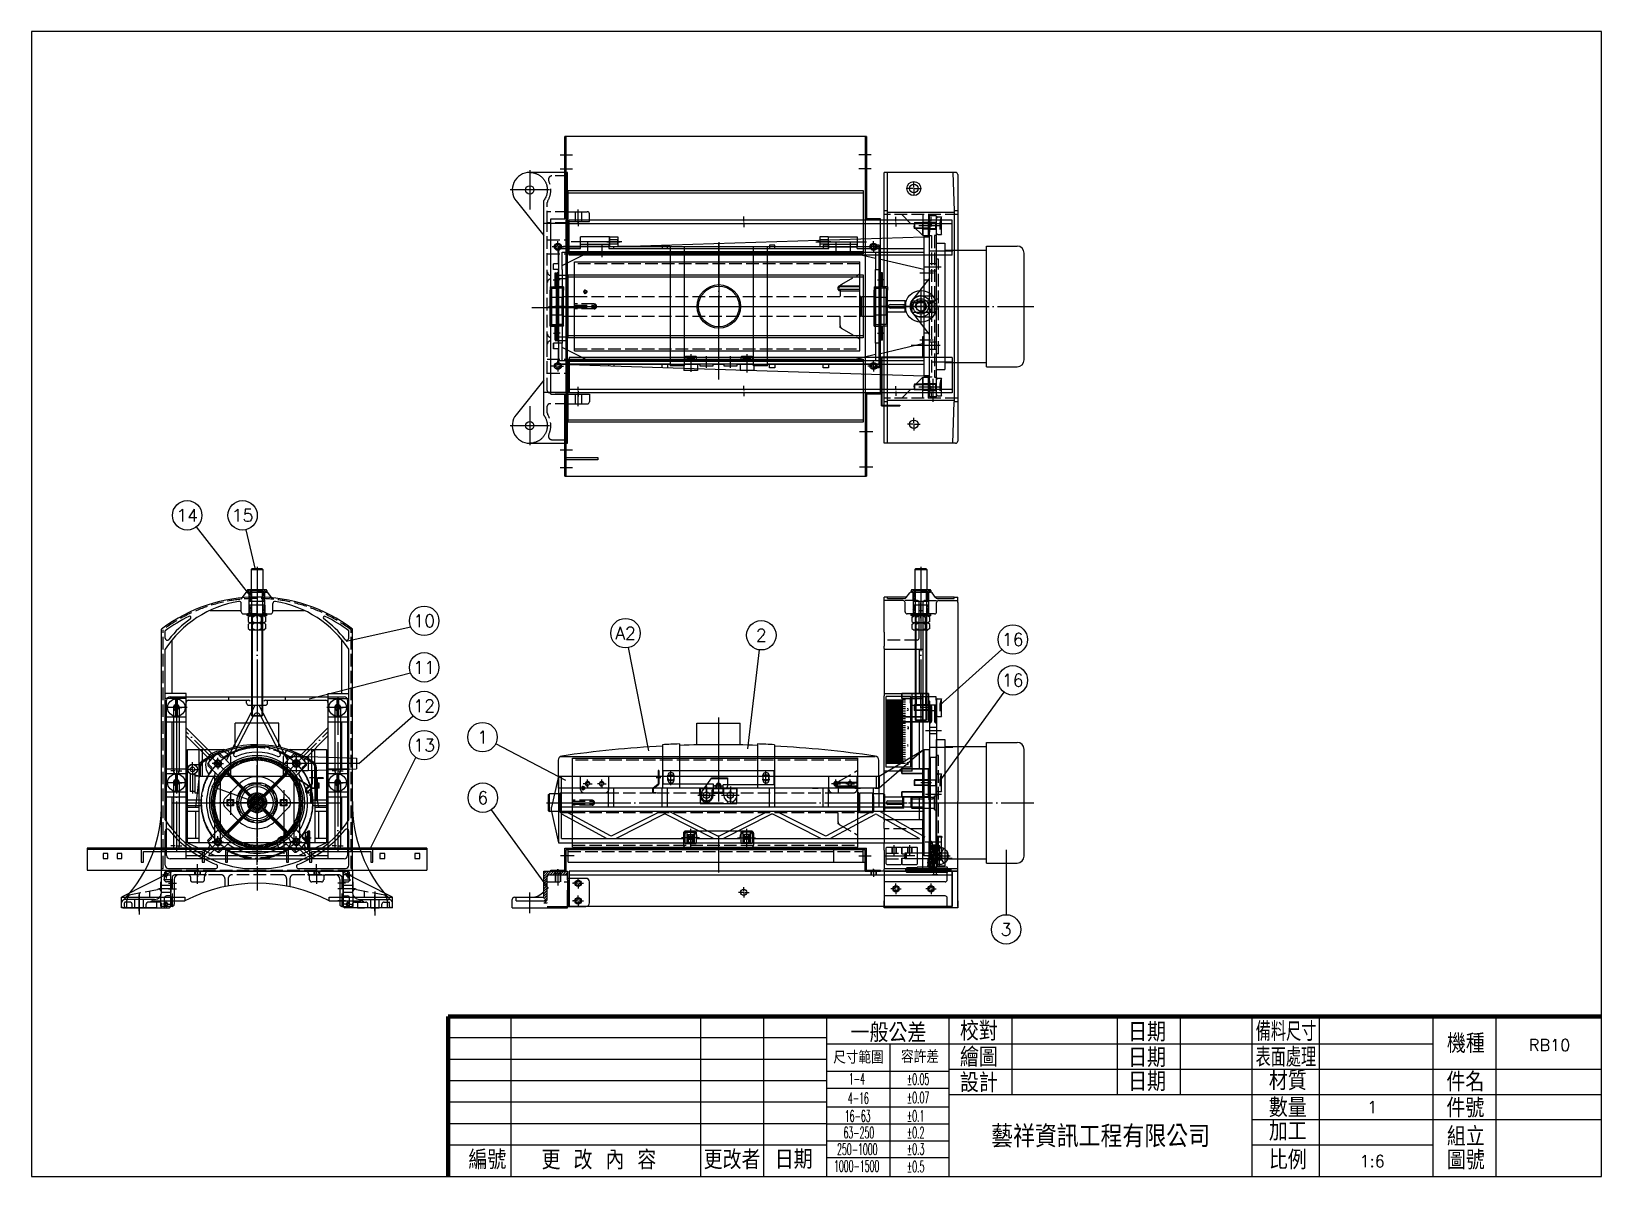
# Model space of a CAD drawing. Extents: x 66 to 2307, y 60 to 1695.
import ezdxf
from ezdxf.enums import TextEntityAlignment as Align

# ---------------------------------------------------------------- set-up
doc = ezdxf.new("R2010")
doc.units = 0
doc.header["$LTSCALE"] = 6
doc.header["$MEASUREMENT"] = 0
for name, pattern in [('CENTER', [22, 20, -1, 0, -1]), ('DASHED', [4, 3, -1]), ('HATCH', [200000, 200000, 0]), ('THIN', [200000, 200000, 0])]:
    doc.linetypes.add(name, pattern=pattern)
doc.layers.get('0').update_dxf_attribs({"linetype": 'CONTINUOUS'})
for name, color, linetype in [('2-RING', 6, 'CONTINUOUS'), ('37TGEAR', 5, 'CONTINUOUS'), ('5-8UNC', 3, 'CONTINUOUS'), ('9-43GEAR', 6, 'CONTINUOUS'), ('9-50GEAR', 4, 'CONTINUOUS'), ('B-COVER', 7, 'CONTINUOUS'), ('BALLBOM', 2, 'CONTINUOUS'), ('BORDER', 7, 'CONTINUOUS'), ('C-PLAN', 120, 'CONTINUOUS'), ('CO', 1, 'CONTINUOUS'), ('COV-FIT', 2, 'CONTINUOUS'), ('D-CRASH', 84, 'CONTINUOUS'), ('DOOR', 2, 'CONTINUOUS'), ('GEARSHA', 7, 'CONTINUOUS'), ('L-FOOT', 140, 'CONTINUOUS'), ('L-SCREW', 4, 'CONTINUOUS'), ('M-PLAN', 1, 'CONTINUOUS'), ('MOTOR', 7, 'CONTINUOUS'), ('PAPER', 1, 'CONTINUOUS'), ('POINTER', 7, 'CONTINUOUS'), ('R-FOOT', 140, 'CONTINUOUS'), ('ROLLCOVE', 3, 'CONTINUOUS'), ('ROLLER', 210, 'CONTINUOUS'), ('SCRNUT', 81, 'CONTINUOUS'), ('SHALAN', 4, 'CONTINUOUS'), ('SHALAN1', 12, 'CONTINUOUS'), ('SIDEFOOT', 5, 'CONTINUOUS'), ('SOCKET', 4, 'CONTINUOUS'), ('STOPPICE', 5, 'CONTINUOUS'), ('STOPSCRW', 4, 'CONTINUOUS'), ('TABLET', 212, 'CONTINUOUS'), ('TEST', 7, 'CONTINUOUS'), ('TEXT', 4, 'CONTINUOUS'), ('U-CRASH', 124, 'CONTINUOUS')]:
    doc.layers.add(name, color=color, linetype=linetype)
doc.styles.add('CHINA', font='romans.shx', dxfattribs={"bigfont": 'chineset.shx'})
doc.styles.add('ROMANS', font='romans', dxfattribs={"width": 0.8})

msp = doc.modelspace()

# ---------------------------------------------------------------- texts
at = {"layer": 'BALLBOM', "color": 2, "linetype": 'CONTINUOUS', "style": 'CHINA'}
for s, p in [('14', (288.4, 1004.8)), ('15', (367.3, 1004.8)), ('10', (626.2, 854.4)), ('A2', (913.2, 836.8)), ('16', (1465.2, 827.8)), ('11', (626.2, 788.1)), ('16', (1465.2, 769.7)), ('12', (626.2, 733.1)), ('13', (626.2, 677.2))]:
    msp.add_text(s, height=18, dxfattribs=at).set_placement(p, align=Align.MIDDLE)
at = {"layer": 'BALLBOM', "color": 2, "style": 'CHINA'}
for s, p in [('2', (1106.7, 833.9)), ('1', (709.4, 688.6)), ('6', (709.8, 602.3)), ('3', (1455.7, 414.6))]:
    msp.add_text(s, height=18, dxfattribs=at).set_placement(p, align=Align.MIDDLE)
at = {"layer": 'PAPER', "style": 'CHINA'}
for s, p in [('3', (1314.1, 726.7)), ('2', (1314.7, 700.4)), ('1', (1314.4, 675.4)), ('0', (1314.1, 649.7))]:
    msp.add_text(s, height=3, dxfattribs=at).set_placement(p)

# ---------------------------------------------------------------- blocks, each defined once
blk = doc.blocks.new('A3HOR')
for p, q in [((-72.5, -155), (-72.5, -117)), ((-27.5, -155), (-27.5, -117)), ((-12.5, -155), (-12.5, -117)), ((2.5, -155), (2.5, -117)), ((31.5, -155), (31.5, -117)), ((46.5, -135.5), (46.5, -117)), ((71.5, -135.5), (71.5, -117)), ((86.5, -135.5), (86.5, -117)), ((103.5, -155), (103.5, -117)), ((119.5, -155), (119.5, -117)), ((146.5, -155), (146.5, -117)), ((161.5, -155), (161.5, -117)), ((-87.5, -122), (2.5, -122)), ((2.5, -123.5), (146.5, -123.5)), ((17.5, -155), (17.5, -123.5)), ((-87.5, -127.1), (2.5, -127.1)), ((2.5, -130), (31.5, -130)), ((31.5, -129.5), (186.5, -129.5)), ((-87.5, -132.2), (2.5, -132.2)), ((2.5, -134), (31.5, -134)), ((-87.5, -137.3), (2.5, -137.3)), ((31.5, -135.5), (186.5, -135.5)), ((2.5, -138.5), (31.5, -138.5)), ((103.5, -141.5), (186.5, -141.5)), ((-87.5, -142.4), (2.5, -142.4)), ((2.5, -142.5), (31.5, -142.5)), ((-87.5, -147.5), (2.5, -147.5)), ((2.5, -146.5), (31.5, -146.5)), ((103.5, -147.5), (146.5, -147.5)), ((2.5, -150.5), (31.5, -150.5))]:
    blk.add_line(p, q)
blk.add_lwpolyline([(-186.5, -155), (186.5, -155), (186.5, 117), (-186.5, 117), (-186.5, -155)])
for points in [[(-87.5, -117, 1, 1, 0), (186.5, -117, 1, 1, 0)], [(-87.5, -117, 1, 1, 0), (-87.5, -155, 1, 1, 0)]]:
    blk.add_lwpolyline(points, format="xyseb")
at = {"color": 2, "style": 'CHINA'}
blk.add_text('一般公差', height=4.5, dxfattribs=at).set_placement((17.1, -120.63), align=Align.MIDDLE)
for s, height, p in [('校對', 4.5, (34.09, -122.72)), ('日期', 4.5, (74.06, -122.94)), ('機種', 4.5, (149.79, -125.66)), ('尺寸範圍', 3, (3.99, -128.22)), ('容許差', 3, (20.11, -128.03)), ('繪圖', 4.5, (34.09, -128.91)), ('日期', 4.5, (74.06, -129.02)), ('設計', 4.5, (34.09, -134.98)), ('日期', 4.5, (74.06, -134.73)), ('材質', 4.5, (107.49, -134.5)), ('件名', 4.5, (149.68, -134.79)), ('數量', 4.5, (107.49, -140.9)), ('件號', 4.5, (149.68, -140.99)), ('加工', 4.5, (107.49, -146.51)), ('組立', 4.5, (149.79, -147.75)), ('編號', 4.5, (-82.67, -153.3)), ('更 改 內 容', 4.5, (-65.3, -153.34)), ('更改者', 4.5, (-26.8, -153.28)), ('日期', 4.5, (-9.9, -153.2)), ('比例', 4.5, (107.49, -153.31)), ('圖號', 4.5, (149.79, -153.35))]:
    blk.add_text(s, height=height, dxfattribs=at).set_placement(p)
at = {"color": 2}
for s, height, style, width, p in [('備料尺寸', 4.5, 'CHINA', 0.8, (104.38, -122.81)), ('表面處理', 4.5, 'CHINA', 0.8, (104.33, -128.92)), ('1-4', 2.7, 'ROMANS', 0.5, (7.69, -133.14)), ('%%p0.05', 2.7, 'ROMANS', 0.5, (21.49, -133.24)), ('4-16', 2.7, 'ROMANS', 0.5, (7.47, -137.75)), ('%%p0.07', 2.7, 'ROMANS', 0.5, (21.49, -137.61)), ('16-63', 2.7, 'ROMANS', 0.5, (6.74, -141.99)), ('%%p0.1', 2.7, 'ROMANS', 0.5, (21.49, -141.98)), ('63-250', 2.7, 'ROMANS', 0.5, (6.44, -145.94)), ('%%p0.2', 2.7, 'ROMANS', 0.5, (21.49, -145.92)), ('250-1000', 2.7, 'ROMANS', 0.5, (4.91, -149.89)), ('%%p0.3', 2.7, 'ROMANS', 0.5, (21.49, -149.85)), ('1000-1500', 2.7, 'ROMANS', 0.5, (4.18, -153.9)), ('%%p0.5', 2.7, 'ROMANS', 0.5, (21.49, -154))]:
    blk.add_text(s, height=height, dxfattribs=dict(at, style=style, width=width)).set_placement(p)
at = {"color": 2, "linetype": 'CONTINUOUS', "style": 'CHINA'}
for height, p in [(2.8, (174.17, -123.79)), (3.5, (58.26, -126.91)), (2.8, (94.89, -126.92)), (2.8, (132.06, -126.75)), (3.5, (58.26, -132.91)), (2.8, (94.89, -132.93)), (2.8, (132.06, -132.53)), (3, (174.18, -132.52)), (2.8, (132.06, -138.55)), (2.8, (174.17, -138.67)), (5.2, (67.5, -145.25)), (2.8, (174.17, -148)), (2.8, (132.02, -151.37))]:
    blk.add_attdef('***', text='', height=height, dxfattribs=at).set_placement(p, align=Align.MIDDLE)
blk = doc.blocks.new('*X1')
at = {"color": 0, "linetype": 'HATCH'}
for p, q in [((-107.6, 486.4), (-100.1, 493.9)), ((-101.3, 490), (-95.7, 495.6)), ((-96.6, 492.1), (-91.8, 496.9)), ((-92.5, 493.5), (-88.2, 497.8)), ((-88.8, 494.6), (-84.9, 498.4)), ((-85.4, 495.3), (-81.8, 498.9)), ((-82.3, 495.8), (-78.9, 499.2)), ((-79.3, 496.1), (-76.1, 499.3)), ((-76.5, 496.3), (-73.4, 499.3)), ((-73.8, 496.3), (-70.9, 499.2)), ((-71.2, 496.2), (-68.4, 499)), ((-68.7, 496.1), (-66, 498.8)), ((-66.4, 495.8), (-63.7, 498.4)), ((-64.1, 495.4), (-61.5, 498)), ((-61.8, 495), (-59.3, 497.5)), ((-59.7, 494.5), (-57.2, 497)), ((-57.6, 493.9), (-55.2, 496.3)), ((-55.6, 493.3), (-53.2, 495.7)), ((-53.6, 492.6), (-51.3, 495)), ((-51.7, 491.9), (-49.4, 494.2)), ((-49.8, 491.1), (-47.6, 493.4)), ((-129.8, 466.8), (-105.4, 491.2)), ((-124.6, 474.7), (-113.2, 486)), ((-120.1, 391.7), (-30.3, 481.5)), ((-118.7, 390.4), (-28.9, 480.2)), ((-117.5, 476.5), (-115.1, 478.9)), ((-116, 475.3), (-113.9, 477.4)), ((-114.7, 474), (-112.6, 476.1)), ((-113.3, 472.7), (-111.2, 474.8)), ((-112, 471.3), (-109.9, 473.5)), ((-110.7, 470), (-108.6, 472.1)), ((-109.4, 468.7), (-107.2, 470.8)), ((-48, 490.3), (-45.8, 492.5)), ((-46.3, 489.4), (-44, 491.6)), ((-44.5, 488.4), (-42.3, 490.6)), ((-42.9, 487.5), (-40.7, 489.6)), ((-41.2, 486.4), (-39.1, 488.6)), ((-39.7, 485.4), (-37.5, 487.5)), ((-38.1, 484.3), (-36, 486.4)), ((-36.6, 483.1), (-34.5, 485.2)), ((-35.2, 481.9), (-33, 484)), ((-33.8, 480.6), (-31.6, 482.8)), ((-29.9, 476.5), (-27.7, 478.8)), ((-28.5, 475.3), (-26.4, 477.4)), ((-27.3, 473.8), (-25.2, 476)), ((-26.2, 472.4), (-24, 474.5)), ((-25, 470.8), (-22.9, 473)), ((-24, 469.3), (-21.8, 471.4)), ((-137, 446.4), (-133.1, 450.2)), ((-136.3, 449.7), (-132.1, 453.9)), ((-132.4, 461.6), (-125, 469)), ((-131.5, 459.8), (-128.5, 462.8)), ((-108, 467.4), (-105.9, 469.5)), ((-106.7, 466), (-104.6, 468.2)), ((-105.4, 464.7), (-103.3, 466.8)), ((-104.1, 463.4), (-101.9, 465.5)), ((-102.7, 462.1), (-100.6, 464.2)), ((-101.4, 460.7), (-99.3, 462.9)), ((-100.1, 459.4), (-98, 461.5)), ((-98.8, 458.1), (-96.6, 460.2)), ((-97.4, 456.8), (-95.3, 458.9)), ((-96.1, 455.4), (-94, 457.6)), ((-94.8, 454.1), (-92.7, 456.2)), ((-93.5, 452.8), (-91.3, 454.9)), ((-92.1, 451.5), (-90, 453.6)), ((-90.8, 450.1), (-88.7, 452.2)), ((-89.5, 448.8), (-87.4, 450.9)), ((-88.4, 436.7), (-75.2, 449.8)), ((-88.3, 434.1), (-72.7, 449.7)), ((-88.2, 447.5), (-86, 449.6)), ((-87.8, 431.9), (-70.5, 449.3)), ((-87.8, 439.9), (-78.5, 449.2)), ((-87.1, 430), (-68.5, 448.5)), ((-86.8, 446.2), (-84.7, 448.3)), ((-22.9, 467.6), (-20.7, 469.8)), ((-21.9, 466), (-19.7, 468.2)), ((-21, 464.3), (-18.8, 466.5)), ((-20.1, 462.5), (-17.9, 464.7)), ((-19.2, 460.7), (-17, 463)), ((-18.4, 458.9), (-16.1, 461.1)), ((-17.7, 457), (-15.4, 459.3)), ((-17, 455), (-14.6, 457.4)), ((-16.4, 453), (-14, 455.4)), ((-15.8, 450.9), (-13.3, 453.3)), ((-15.3, 448.8), (-12.8, 451.3)), ((-14.8, 446.6), (-12.3, 449.1)), ((-137.8, 432.3), (-136.3, 433.8)), ((-137.7, 440.3), (-134.4, 443.7)), ((-137.6, 429.9), (-134.8, 432.7)), ((-137.4, 443.3), (-133.9, 446.8)), ((-137.3, 427.5), (-134.6, 430.2)), ((-137, 438.4), (-134.7, 440.7)), ((-137, 425.2), (-134.3, 427.8)), ((-134.9, 437.8), (-134.8, 437.9)), ((-86.2, 428.3), (-66.8, 447.6)), ((-85.5, 444.8), (-83.4, 446.9)), ((-82.2, 424.2), (-62.8, 443.7)), ((-80.6, 423.3), (-61.8, 442)), ((-78.7, 422.5), (-61.1, 440.1)), ((-76.5, 422), (-60.5, 438)), ((-74, 421.8), (-60.4, 435.5)), ((-71, 422.2), (-60.8, 432.4)), ((-65.8, 424.7), (-63.3, 427.3)), ((-15.5, 422.1), (-11.7, 425.9)), ((-14.8, 425.4), (-11.3, 428.9)), ((-14.5, 444.3), (-11.8, 446.9)), ((-14.3, 428.5), (-11, 431.8)), ((-14.2, 441.9), (-11.5, 444.6)), ((-14, 439.4), (-11.2, 442.2)), ((-14, 431.4), (-10.9, 434.6)), ((-13.9, 436.9), (-11, 439.8)), ((-13.9, 434.2), (-10.9, 437.2)), ((-136.6, 422.9), (-134, 425.5)), ((-136.1, 420.8), (-133.6, 423.3)), ((-135.5, 418.7), (-133.1, 421.1)), ((-134.9, 416.6), (-132.5, 419)), ((-134.2, 414.6), (-131.9, 417)), ((-133.5, 412.7), (-131.2, 415)), ((-132.8, 410.8), (-130.5, 413.1)), ((-131.9, 409), (-129.7, 411.3)), ((-131.1, 407.2), (-128.8, 409.5)), ((-130.2, 405.5), (-127.9, 407.7)), ((-129.2, 403.8), (-127, 406)), ((-128.2, 402.1), (-126, 404.3)), ((-64.3, 423.6), (-62.2, 425.7)), ((-63, 422.3), (-60.8, 424.4)), ((-61.6, 421), (-59.5, 423.1)), ((-60.3, 419.6), (-58.2, 421.8)), ((-59, 418.3), (-56.9, 420.4)), ((-57.7, 417), (-55.5, 419.1)), ((-56.3, 415.7), (-54.2, 417.8)), ((-55, 414.3), (-52.9, 416.5)), ((-53.7, 413), (-51.6, 415.1)), ((-52.4, 411.7), (-50.2, 413.8)), ((-51, 410.4), (-48.9, 412.5)), ((-49.7, 409), (-47.6, 411.1)), ((-48.4, 407.7), (-46.3, 409.8)), ((-47.1, 406.4), (-44.9, 408.5)), ((-45.7, 405), (-43.6, 407.2)), ((-44.5, 379.8), (-18.4, 405.9)), ((-44.4, 403.7), (-42.3, 405.8)), ((-43.1, 402.4), (-41, 404.5)), ((-22.9, 404), (-15.9, 411)), ((-19.7, 409.8), (-14.3, 415.3)), ((-17.8, 414.4), (-13.1, 419.1)), ((-16.4, 418.4), (-12.3, 422.6)), ((-127.2, 400.5), (-125, 402.7)), ((-126.1, 398.9), (-123.9, 401.1)), ((-125, 397.4), (-122.8, 399.6)), ((-123.8, 395.9), (-121.7, 398.1)), ((-122.6, 394.5), (-120.5, 396.6)), ((-121.3, 393.1), (-119.1, 395.3)), ((-117.4, 389.1), (-115.1, 391.4)), ((-116, 387.8), (-113.8, 390)), ((-114.5, 386.6), (-112.4, 388.8)), ((-113.1, 385.5), (-110.9, 387.6)), ((-111.5, 384.3), (-109.4, 386.5)), ((-110, 383.2), (-107.8, 385.4)), ((-108.4, 382.2), (-106.2, 384.4)), ((-106.7, 381.2), (-104.5, 383.4)), ((-105, 380.2), (-102.8, 382.4)), ((-103.3, 379.3), (-101.1, 381.5)), ((-53.8, 375.7), (-48.4, 381.2)), ((-49.5, 377.4), (-42.6, 384.4)), ((-41.8, 401.1), (-39.6, 403.2)), ((-40.4, 399.7), (-38.3, 401.9)), ((-39.1, 398.4), (-37, 400.5)), ((-37.8, 397.1), (-35.7, 399.2)), ((-37.5, 384.1), (-22.7, 398.9)), ((-36.5, 395.8), (-34.3, 397.9)), ((-35.1, 394.4), (-33, 396.6)), ((-33.8, 393.1), (-31.6, 395.3)), ((-101.5, 378.4), (-99.3, 380.7)), ((-99.7, 377.6), (-97.4, 379.9)), ((-97.8, 376.8), (-95.5, 379.1)), ((-95.9, 376.1), (-93.6, 378.4)), ((-93.9, 375.4), (-91.5, 377.8)), ((-91.9, 374.8), (-89.5, 377.2)), ((-89.8, 374.2), (-87.3, 376.7)), ((-87.7, 373.7), (-85.1, 376.3)), ((-85.4, 373.3), (-82.8, 375.9)), ((-83.2, 372.9), (-80.5, 375.6)), ((-80.8, 372.6), (-78, 375.4)), ((-78.3, 372.4), (-75.5, 375.3)), ((-75.8, 372.3), (-72.8, 375.3)), ((-73.1, 372.3), (-70, 375.5)), ((-70.4, 372.4), (-67.1, 375.8)), ((-67.5, 372.7), (-64, 376.2)), ((-64.4, 373.1), (-60.6, 376.9)), ((-61.2, 373.7), (-57, 377.9)), ((-57.7, 374.6), (-53, 379.2))]:
    blk.add_line(p, q, dxfattribs=at)
blk = doc.blocks.new('*X2')
at = {"color": 0, "linetype": 'HATCH'}
for p, q in [((1421.4, 106.2), (1422.9, 107.7)), ((1421.4, 103.6), (1424.4, 106.6)), ((1422.2, 101.7), (1425.2, 104.7)), ((1424.9, 101.7), (1427.9, 104.7)), ((1427.5, 101.7), (1430.5, 104.7)), ((1430.2, 101.7), (1433.2, 104.7)), ((1432.8, 101.7), (1435.8, 104.7)), ((1435.5, 101.7), (1437.4, 103.6)), ((1421.4, 85), (1422.1, 85.7)), ((1421.4, 82.3), (1424.8, 85.7)), ((1421.7, 80), (1424.4, 82.7)), ((1424.4, 82.7), (1427.4, 85.7)), ((1427.1, 82.7), (1430.1, 85.7)), ((1429.8, 82.7), (1432.8, 85.7)), ((1432.4, 82.7), (1435.4, 85.7)), ((1435.1, 82.7), (1437.4, 85.1))]:
    blk.add_line(p, q, dxfattribs=at)
blk = doc.blocks.new('*X0')
at = {"color": 0, "linetype": 'HATCH'}
for p, q in [((676.5, 333.6), (687.2, 344.3)), ((676.5, 337.1), (683.7, 344.3)), ((676.5, 340.6), (680.1, 344.3)), ((676.5, 344.2), (676.6, 344.3)), ((685.7, 339.3), (690.7, 344.3)), ((689.3, 339.3), (694.3, 344.3)), ((692.8, 339.3), (697.8, 344.3)), ((696.3, 339.3), (701.3, 344.3)), ((699.9, 339.3), (704.9, 344.3)), ((703.4, 339.3), (708.4, 344.3)), ((707, 339.3), (710.5, 342.8)), ((710.5, 339.3), (710.5, 339.3)), ((676.5, 330), (681.5, 335)), ((676.5, 326.5), (681.5, 331.5)), ((676.5, 323), (681.5, 328)), ((676.5, 319.4), (681.5, 324.4)), ((676.5, 315.9), (681.5, 320.9)), ((676.5, 312.4), (681.5, 317.4)), ((676.5, 308.8), (681.5, 313.8)), ((676.5, 305.3), (681.5, 310.3)), ((676.5, 301.7), (681.5, 306.7)), ((677.6, 299.3), (681.5, 303.2)), ((681.1, 299.3), (681.5, 299.7))]:
    blk.add_line(p, q, dxfattribs=at)
blk = doc.blocks.new('*X3')
at = {"color": 0, "linetype": 'HATCH'}
for p, q in [((1183.4, 110.4), (1183.8, 110.7)), ((1183.9, 109.1), (1185.5, 110.7)), ((1185.7, 109.1), (1187.3, 110.7)), ((1187.5, 109.1), (1188.9, 110.6)), ((1196.9, 109.7), (1197.9, 110.7)), ((1198.1, 109.1), (1199.7, 110.7)), ((1199.9, 109.1), (1201.5, 110.7)), ((1201.6, 109.1), (1202.4, 109.9))]:
    blk.add_line(p, q, dxfattribs=at)
blk = doc.blocks.new('*X5')
at = {"color": 0, "linetype": 'HATCH'}
for p, q in [((110.2, 181.8), (112.8, 184.4)), ((110.2, 179.1), (115.2, 184.1)), ((110.2, 176.5), (115.2, 181.5)), ((110.2, 173.8), (115.2, 178.8)), ((110.2, 171.2), (115.2, 176.2)), ((110.2, 160.6), (111.2, 161.6)), ((110.2, 157.9), (113.8, 161.6)), ((110.2, 155.3), (116.5, 161.6)), ((110.2, 152.6), (115.2, 157.6)), ((112.6, 171), (115.2, 173.5)), ((115.3, 171), (116.4, 172.1)), ((116.7, 159.1), (119.2, 161.6)), ((117.9, 171), (119, 172.1)), ((119.3, 159.1), (120.2, 160)), ((110.2, 150), (115.2, 155)), ((110.2, 147.3), (115.2, 152.3)), ((112.3, 146.8), (115.2, 149.6)), ((115, 146.8), (115.2, 147))]:
    blk.add_line(p, q, dxfattribs=at)
blk = doc.blocks.new('*X4')
at = {"color": 0, "linetype": 'HATCH'}
for p, q in [((1310.7, 311.6), (1313.7, 314.5)), ((1310.7, 313.7), (1311.6, 314.5)), ((1313.8, 312.5), (1315.7, 314.4)), ((1361.7, 313.8), (1362.5, 314.5)), ((1362.6, 312.5), (1364.6, 314.5)), ((1364.7, 312.5), (1366.7, 314.5)), ((1290.7, 306.4), (1291.8, 307.5)), ((1291.9, 305.5), (1293.9, 307.5)), ((1294.1, 305.5), (1296.1, 307.5)), ((1296.2, 305.5), (1296.2, 305.5)), ((1305.2, 306.1), (1306.7, 307.5)), ((1306.8, 305.5), (1308.8, 307.5)), ((1308.9, 305.5), (1312.7, 309.3)), ((1310.7, 309.4), (1312.7, 311.4)), ((1311, 305.5), (1312.7, 307.2)), ((1364.7, 310.4), (1366.7, 312.4)), ((1364.7, 308.3), (1366.7, 310.3)), ((1364.7, 306.2), (1366.7, 308.2)), ((1366.2, 305.5), (1368.2, 307.5)), ((1368.3, 305.5), (1370.3, 307.5)), ((1370.4, 305.5), (1372.2, 307.3)), ((1381.2, 305.7), (1383, 307.5)), ((1383.2, 305.5), (1385.2, 307.5)), ((1385.3, 305.5), (1386.7, 306.9))]:
    blk.add_line(p, q, dxfattribs=at)

# ---------------------------------------------------------------- linework, layer by layer
at = {"linetype": 'CENTER'}
msp.add_line((1377.7, 499.5), (1311.8, 499.5), dxfattribs=at)
at = {"linetype": 'DASHED'}
for p, q in [((1346.4, 503.5), (1346.4, 502)), ((1354.4, 503.5), (1354.4, 502))]:
    msp.add_line(p, q, dxfattribs=at)
at = {"layer": '2-RING'}
for p, q in [((374.4, 898.4), (373.9, 897.9)), ((373.9, 897.9), (373.9, 895.9)), ((387.9, 898.4), (374.4, 898.4)), ((401.4, 898.4), (387.9, 898.4)), ((401.9, 897.9), (401.4, 898.4)), ((401.9, 897.9), (401.9, 895.9)), ((1320.7, 898.4), (1320.2, 897.9)), ((1320.2, 897.9), (1320.2, 895.9)), ((1334.2, 898.4), (1320.7, 898.4)), ((1347.7, 898.4), (1334.2, 898.4)), ((1348.2, 897.9), (1347.7, 898.4)), ((1348.2, 897.9), (1348.2, 895.9)), ((373.9, 895.9), (374.4, 895.4)), ((376.9, 895.4), (374.4, 895.4)), ((376.9, 882.9), (376.9, 895.4)), ((376.9, 882.9), (377.4, 882.4)), ((376.9, 876.9), (377.4, 877.4)), ((376.9, 876.9), (376.9, 864.4)), ((377.4, 882.4), (387.9, 882.4)), ((377.4, 877.4), (387.9, 877.4)), ((401.4, 895.4), (387.9, 895.4)), ((387.9, 882.4), (398.4, 882.4)), ((387.9, 877.4), (398.4, 877.4)), ((398.9, 882.9), (398.4, 882.4)), ((398.9, 876.9), (398.4, 877.4)), ((398.9, 882.9), (398.9, 895.4)), ((401.4, 895.4), (398.9, 895.4)), ((398.9, 876.9), (398.9, 864.4)), ((401.9, 895.9), (401.4, 895.4)), ((1320.2, 895.9), (1320.7, 895.4)), ((1323.2, 895.4), (1320.7, 895.4)), ((1323.2, 882.9), (1323.2, 895.4)), ((1323.2, 882.9), (1323.7, 882.4)), ((1323.2, 876.9), (1323.7, 877.4)), ((1323.2, 876.9), (1323.2, 864.4)), ((1323.7, 882.4), (1334.2, 882.4)), ((1323.7, 877.4), (1334.2, 877.4)), ((1347.7, 895.4), (1334.2, 895.4)), ((1334.2, 882.4), (1344.7, 882.4)), ((1334.2, 877.4), (1344.7, 877.4)), ((1345.2, 882.9), (1344.7, 882.4)), ((1345.2, 876.9), (1344.7, 877.4)), ((1345.2, 882.9), (1345.2, 895.4)), ((1347.7, 895.4), (1345.2, 895.4)), ((1345.2, 876.9), (1345.2, 864.4)), ((1348.2, 895.9), (1347.7, 895.4)), ((373.9, 863.9), (374.4, 864.4)), ((373.9, 861.9), (373.9, 863.9)), ((374.4, 861.4), (373.9, 861.9)), ((387.9, 864.4), (374.4, 864.4)), ((376.9, 864.4), (374.4, 864.4)), ((387.9, 861.4), (374.4, 861.4)), ((401.4, 861.4), (387.9, 861.4)), ((401.4, 864.4), (398.9, 864.4)), ((401.9, 863.9), (401.4, 864.4)), ((401.9, 861.9), (401.4, 861.4)), ((401.9, 861.9), (401.9, 863.9)), ((1320.2, 863.9), (1320.7, 864.4)), ((1320.2, 861.9), (1320.2, 863.9)), ((1320.7, 861.4), (1320.2, 861.9)), ((1323.2, 864.4), (1320.7, 864.4)), ((1334.2, 864.4), (1320.7, 864.4)), ((1334.2, 861.4), (1320.7, 861.4)), ((1347.7, 861.4), (1334.2, 861.4)), ((1347.7, 864.4), (1345.2, 864.4)), ((1348.2, 863.9), (1347.7, 864.4)), ((1348.2, 861.9), (1347.7, 861.4)), ((1348.2, 861.9), (1348.2, 863.9))]:
    msp.add_line(p, q, dxfattribs=at)
at = {"layer": '2-RING', "linetype": 'CONTINUOUS'}
for p, q in [((379.9, 882.4), (379.9, 898.4)), ((395.9, 882.4), (395.9, 898.4)), ((1326.2, 882.4), (1326.2, 898.4)), ((1342.2, 882.4), (1342.2, 898.4)), ((379.9, 877.4), (379.9, 861.4)), ((395.9, 877.4), (395.9, 861.4)), ((1326.2, 877.4), (1326.2, 861.4)), ((1342.2, 877.4), (1342.2, 861.4))]:
    msp.add_line(p, q, dxfattribs=at)
at = {"layer": '2-RING', "linetype": 'CENTER'}
for p, q in [((387.9, 901.4), (387.9, 879.2)), ((1334.2, 901.4), (1334.2, 879.2)), ((387.9, 858.4), (387.9, 880.6)), ((1334.2, 858.4), (1334.2, 880.6))]:
    msp.add_line(p, q, dxfattribs=at)
at = {"layer": '37TGEAR'}
for p, q in [((1346.4, 539.8), (1345.4, 538.8)), ((1345.4, 538.8), (1345.4, 500)), ((1350.4, 538.2), (1345.4, 538.2)), ((1349.4, 539.8), (1346.4, 539.8)), ((1349.4, 539.8), (1350.4, 538.8)), ((1350.4, 538.8), (1350.4, 525.9)), ((1355.4, 524.8), (1345.4, 524.8)), ((1355.4, 523.1), (1345.4, 523.1)), ((1355.4, 525.4), (1354.9, 525.9)), ((1355.4, 525.4), (1355.4, 513.4)), ((1355.4, 515.4), (1345.4, 515.4)), ((1350.4, 500.6), (1345.4, 500.6)), ((1345.4, 500), (1346.4, 499)), ((1349.4, 499), (1346.4, 499)), ((1350.4, 500), (1349.4, 499)), ((1350.4, 512.9), (1350.4, 500)), ((1355.4, 513.4), (1354.9, 512.9))]:
    msp.add_line(p, q, dxfattribs=at)
at = {"layer": '37TGEAR', "linetype": 'CENTER'}
msp.add_line((1343.7, 519.4), (1356.3, 519.4), dxfattribs=at)
at = {"layer": '37TGEAR', "linetype": 'CONTINUOUS'}
for p, q in [((1350.4, 525.9), (1354.9, 525.9)), ((1350.4, 512.9), (1354.9, 512.9))]:
    msp.add_line(p, q, dxfattribs=at)
at = {"layer": '5-8UNC', "linetype": 'CONTINUOUS'}
for p, q in [((375.2, 859.3), (377.8, 861.4)), ((375.2, 859.3), (375.2, 853.5)), ((375.2, 853.5), (377.8, 851.4)), ((398.1, 861.4), (377.8, 861.4)), ((381.3, 853.5), (381.3, 859.3)), ((394.5, 853.5), (394.5, 859.3)), ((400.6, 859.3), (398.1, 861.4)), ((400.6, 853.5), (398.1, 851.4)), ((400.6, 853.5), (400.6, 859.3)), ((1321.5, 859.3), (1324, 861.4)), ((1321.5, 859.3), (1321.5, 853.5)), ((1321.5, 853.5), (1324, 851.4)), ((1344.3, 861.4), (1324, 861.4)), ((1327.6, 853.5), (1327.6, 859.3)), ((1340.8, 853.5), (1340.8, 859.3)), ((1346.9, 859.3), (1344.3, 861.4)), ((1346.9, 853.5), (1344.3, 851.4)), ((1346.9, 853.5), (1346.9, 859.3)), ((375.2, 849.3), (377.8, 851.4)), ((375.2, 849.3), (375.2, 843.5)), ((375.2, 843.5), (377.8, 841.4)), ((398.1, 851.4), (377.8, 851.4)), ((377.8, 851.4), (398.1, 851.4)), ((377.8, 841.4), (398.1, 841.4)), ((381.3, 843.5), (381.3, 849.3)), ((394.5, 843.5), (394.5, 849.3)), ((400.6, 849.3), (398.1, 851.4)), ((400.6, 843.5), (398.1, 841.4)), ((400.6, 843.5), (400.6, 849.3)), ((1321.5, 849.3), (1324, 851.4)), ((1321.5, 849.3), (1321.5, 843.5)), ((1321.5, 843.5), (1324, 841.4)), ((1344.3, 851.4), (1324, 851.4)), ((1324, 851.4), (1344.3, 851.4)), ((1324, 841.4), (1344.3, 841.4)), ((1327.6, 843.5), (1327.6, 849.3)), ((1340.8, 843.5), (1340.8, 849.3)), ((1346.9, 849.3), (1344.3, 851.4)), ((1346.9, 843.5), (1344.3, 841.4)), ((1346.9, 843.5), (1346.9, 849.3))]:
    msp.add_line(p, q, dxfattribs=at)
for centre, radius, start, end in [((377.2, 856.3), 5.08, 35.6384, 83.381), ((377.2, 856.4), 5.08, 276.619, 324.3616), ((387.9, 849.9), 11.5, 54.8979, 125.1021), ((381.3, 859.3), 1.4210854715202e-14, 250.2041, 0), ((387.9, 862.9), 11.5, 234.8979, 305.1021), ((398.6, 856.3), 5.08, 96.619, 144.3616), ((398.6, 856.4), 5.08, 215.6384, 263.381), ((1323.5, 856.3), 5.08, 35.6384, 83.381), ((1323.5, 856.4), 5.08, 276.619, 324.3616), ((1334.2, 849.9), 11.5, 54.8979, 125.1021), ((1327.6, 859.3), 1.4210854715202e-14, 250.2041, 0), ((1334.2, 862.9), 11.5, 234.8979, 305.1021), ((1344.9, 856.3), 5.08, 96.619, 144.3616), ((1344.9, 856.4), 5.08, 215.6384, 263.381), ((377.2, 846.3), 5.08, 35.6384, 83.381), ((377.2, 846.4), 5.08, 276.619, 324.3616), ((387.9, 839.9), 11.5, 54.8979, 125.1021), ((381.3, 849.3), 1.4210854715202e-14, 250.2041, 0), ((387.9, 852.9), 11.5, 234.8979, 305.1021), ((398.6, 846.3), 5.08, 96.619, 144.3616), ((398.6, 846.4), 5.08, 215.6384, 263.381), ((1323.5, 846.3), 5.08, 35.6384, 83.381), ((1323.5, 846.4), 5.08, 276.619, 324.3616), ((1334.2, 839.9), 11.5, 54.8979, 125.1021), ((1327.6, 849.3), 1.4210854715202e-14, 250.2041, 0), ((1334.2, 852.9), 11.5, 234.8979, 305.1021), ((1344.9, 846.3), 5.08, 96.619, 144.3616), ((1344.9, 846.4), 5.08, 215.6384, 263.381)]:
    msp.add_arc(centre, radius, start, end, dxfattribs=at)
at = {"layer": '9-43GEAR', "linetype": 'CONTINUOUS'}
for p, q in [((1344.7, 515.7), (1345.2, 516.2)), ((1344.7, 504.5), (1344.7, 515.7)), ((1345.2, 516.2), (1353.5, 516.2)), ((1352.7, 527.2), (1353.2, 527.7)), ((1352.7, 516.2), (1352.7, 527.2)), ((1352.7, 517.6), (1353.5, 516.8)), ((1353.2, 527.7), (1356.2, 527.7)), ((1353.5, 514.9), (1353.5, 516.8)), ((1356.2, 527.7), (1356.7, 527.2)), ((1356.7, 513.3), (1356.7, 527.2)), ((1344.7, 511.6), (1358.2, 511.6)), ((1344.7, 504.5), (1345.2, 504)), ((1345.2, 504), (1352.7, 504)), ((1352.7, 492.9), (1352.7, 510.1)), ((1356.7, 492.9), (1356.7, 506.8)), ((1358.2, 506.8), (1358.2, 513.3)), ((1352.7, 492.9), (1353.2, 492.4)), ((1353.2, 492.4), (1356.2, 492.4)), ((1356.2, 492.4), (1356.7, 492.9))]:
    msp.add_line(p, q, dxfattribs=at)
at = {"layer": '9-43GEAR', "linetype": 'CENTER'}
for p, q in [((1351.3, 527.2), (1358.3, 527.2)), ((1343.1, 510.1), (1358.3, 510.1)), ((1343.4, 505.3), (1354.2, 505.3)), ((1343.6, 514.9), (1354.2, 514.9)), ((1350.8, 493), (1358.3, 493)), ((1356.7, 513.3), (1358.2, 513.3)), ((1356.7, 506.8), (1358.2, 506.8))]:
    msp.add_line(p, q, dxfattribs=at)
at = {"layer": '9-43GEAR', "linetype": 'DASHED'}
for p, q in [((1352.7, 502.6), (1353.5, 503.4)), ((1353.5, 503.4), (1353.5, 514.9))]:
    msp.add_line(p, q, dxfattribs=at)
at = {"layer": '9-50GEAR', "linetype": 'CENTER'}
for p, q in [((1356.9, 546.6), (1365.2, 546.6)), ((1350.1, 530.7), (1365.3, 530.7)), ((1350.2, 534.3), (1359.1, 534.3)), ((1350.2, 527.1), (1359.1, 527.1)), ((1356.9, 514.8), (1364.3, 514.8))]:
    msp.add_line(p, q, dxfattribs=at)
at = {"layer": '9-50GEAR', "linetype": 'CONTINUOUS'}
for p, q in [((1357.7, 547.1), (1358.2, 547.6)), ((1357.7, 535.3), (1357.7, 547.1)), ((1358.2, 547.6), (1363.2, 547.6)), ((1363.2, 547.6), (1363.7, 547.1)), ((1363.7, 514.3), (1363.7, 547.1)), ((1351.7, 534.8), (1352.2, 535.3)), ((1351.7, 526.7), (1351.7, 534.8)), ((1351.7, 532.2), (1363.7, 532.2)), ((1351.7, 526.7), (1352.2, 526.2)), ((1352.2, 535.3), (1358.5, 535.3)), ((1352.2, 526.2), (1357.7, 526.2)), ((1357.7, 536.7), (1358.5, 535.9)), ((1357.7, 514.3), (1357.7, 530.7)), ((1358.5, 534.1), (1358.5, 535.9)), ((1357.7, 514.3), (1358.2, 513.8)), ((1358.2, 513.8), (1363.2, 513.8)), ((1363.2, 513.8), (1363.7, 514.3))]:
    msp.add_line(p, q, dxfattribs=at)
at = {"layer": '9-50GEAR', "linetype": 'DASHED'}
for p, q in [((1357.7, 524.7), (1358.5, 525.5)), ((1358.5, 525.5), (1358.5, 534.1))]:
    msp.add_line(p, q, dxfattribs=at)
at = {"layer": '9-50GEAR'}
for p, q in [((1357.7, 523.1), (1363.7, 524.6)), ((1357.7, 521.1), (1363.7, 522.6)), ((1357.7, 519), (1363.7, 520.5)), ((1357.7, 516.9), (1363.7, 518.4))]:
    msp.add_line(p, q, dxfattribs=at)
at = {"layer": 'B-COVER'}
for p, q in [((812.7, 1347.7), (812.7, 1350.6)), ((812.7, 1350.6), (814.7, 1350.6)), ((812.7, 1330.6), (812.7, 1347.7)), ((814.7, 1347.7), (814.7, 1350.6)), ((814.7, 1328.9), (814.7, 1347.7)), ((815.7, 1347.7), (815.7, 1350.6)), ((817.7, 1350.6), (815.7, 1350.6)), ((815.7, 1328.9), (815.7, 1347.7)), ((817.7, 1347.7), (817.7, 1350.6)), ((817.7, 1330.6), (817.7, 1347.7)), ((1274.7, 1347.7), (1274.7, 1350.6)), ((1274.7, 1350.6), (1276.7, 1350.6)), ((1274.7, 1330.6), (1274.7, 1347.7)), ((1276.7, 1347.7), (1276.7, 1350.6)), ((1276.7, 1328.9), (1276.7, 1347.7)), ((1279.7, 1350.6), (1277.7, 1350.6)), ((1277.7, 1347.7), (1277.7, 1350.6)), ((1277.7, 1328.9), (1277.7, 1347.7)), ((1279.7, 1347.7), (1279.7, 1350.6)), ((1279.7, 1330.6), (1279.7, 1347.7)), ((805.7, 1330.6), (805.7, 1325.6)), ((805.7, 1274.6), (805.7, 1325.6)), ((807.7, 1328.6), (807.7, 1302.6)), ((814.7, 1276.3), (814.7, 1328.9)), ((815.7, 1276.3), (815.7, 1328.9)), ((822.7, 1328.6), (822.7, 1302.6)), ((824.7, 1330.6), (824.7, 1325.6)), ((824.7, 1274.6), (824.7, 1325.6)), ((1267.7, 1330.6), (1267.7, 1325.6)), ((1267.7, 1274.6), (1267.7, 1325.6)), ((1269.7, 1328.6), (1269.7, 1302.6)), ((1276.7, 1276.3), (1276.7, 1328.9)), ((1277.7, 1276.3), (1277.7, 1328.9)), ((1284.7, 1328.6), (1284.7, 1302.6)), ((1286.7, 1330.6), (1286.7, 1325.6)), ((1286.7, 1274.6), (1286.7, 1325.6)), ((807.7, 1302.6), (807.7, 1276.6)), ((822.7, 1302.6), (822.7, 1276.6)), ((1269.7, 1302.6), (1269.7, 1276.6)), ((1284.7, 1302.6), (1284.7, 1276.6)), ((812.7, 1257.5), (812.7, 1274.7)), ((812.7, 1254.6), (812.7, 1257.5)), ((814.7, 1257.5), (814.7, 1276.3)), ((814.7, 1254.6), (814.7, 1257.5)), ((815.7, 1257.5), (815.7, 1276.3)), ((815.7, 1254.6), (815.7, 1257.5)), ((817.7, 1257.5), (817.7, 1274.7)), ((817.7, 1254.6), (817.7, 1257.5)), ((1274.7, 1257.5), (1274.7, 1274.7)), ((1274.7, 1254.6), (1274.7, 1257.5)), ((1276.7, 1257.5), (1276.7, 1276.3)), ((1276.7, 1254.6), (1276.7, 1257.5)), ((1277.7, 1257.5), (1277.7, 1276.3)), ((1277.7, 1254.6), (1277.7, 1257.5)), ((1279.7, 1257.5), (1279.7, 1274.7)), ((1279.7, 1254.6), (1279.7, 1257.5)), ((812.7, 1254.6), (814.7, 1254.6)), ((817.7, 1254.6), (815.7, 1254.6)), ((1274.7, 1254.6), (1276.7, 1254.6)), ((1279.7, 1254.6), (1277.7, 1254.6)), ((342.8, 602.2), (361.6, 621.2)), ((414.2, 621.2), (433, 602.2)), ((361.6, 569.2), (342.8, 588.2)), ((345.4, 590.7), (345.4, 599.7)), ((345.4, 599.7), (354.4, 599.7)), ((354.4, 590.7), (345.4, 590.7)), ((354.4, 599.7), (354.4, 590.7)), ((433, 588.2), (414.2, 569.2)), ((421.4, 590.7), (421.4, 599.7)), ((421.4, 599.7), (430.4, 599.7)), ((430.4, 590.7), (421.4, 590.7)), ((430.4, 599.7), (430.4, 590.7))]:
    msp.add_line(p, q, dxfattribs=at)
at = {"layer": 'B-COVER', "linetype": 'CONTINUOUS'}
for p, q in [((812.7, 1345.1), (814.7, 1345.1)), ((817.7, 1345.1), (815.7, 1345.1)), ((1274.7, 1345.1), (1276.7, 1345.1)), ((1279.7, 1345.1), (1277.7, 1345.1)), ((805.7, 1330.6), (812.7, 1330.6)), ((805.7, 1325.6), (807.7, 1325.6)), ((807.7, 1328.6), (814.7, 1328.6)), ((812.7, 1336.1), (814.7, 1336.1)), ((817.7, 1336.1), (815.7, 1336.1)), ((822.7, 1328.6), (815.7, 1328.6)), ((824.7, 1330.6), (817.7, 1330.6)), ((824.7, 1325.6), (822.7, 1325.6)), ((1267.7, 1330.6), (1274.7, 1330.6)), ((1267.7, 1325.6), (1269.7, 1325.6)), ((1269.7, 1328.6), (1276.7, 1328.6)), ((1274.7, 1336.1), (1276.7, 1336.1)), ((1279.7, 1336.1), (1277.7, 1336.1)), ((1284.7, 1328.6), (1277.7, 1328.6)), ((1286.7, 1330.6), (1279.7, 1330.6)), ((1286.7, 1325.6), (1284.7, 1325.6)), ((805.7, 1279.6), (807.7, 1279.6)), ((824.7, 1279.6), (822.7, 1279.6)), ((1267.7, 1279.6), (1269.7, 1279.6)), ((1286.7, 1279.6), (1284.7, 1279.6)), ((805.7, 1274.6), (812.7, 1274.6)), ((807.7, 1276.6), (814.7, 1276.6)), ((812.7, 1269.1), (814.7, 1269.1)), ((814.7, 1260.1), (812.7, 1260.1)), ((822.7, 1276.6), (815.7, 1276.6)), ((817.7, 1269.1), (815.7, 1269.1)), ((815.7, 1260.1), (817.7, 1260.1)), ((824.7, 1274.6), (817.7, 1274.6)), ((1267.7, 1274.6), (1274.7, 1274.6)), ((1269.7, 1276.6), (1276.7, 1276.6)), ((1274.7, 1269.1), (1276.7, 1269.1)), ((1276.7, 1260.1), (1274.7, 1260.1)), ((1284.7, 1276.6), (1277.7, 1276.6)), ((1279.7, 1269.1), (1277.7, 1269.1)), ((1277.7, 1260.1), (1279.7, 1260.1)), ((1286.7, 1274.6), (1279.7, 1274.6))]:
    msp.add_line(p, q, dxfattribs=at)
at = {"layer": 'B-COVER', "linetype": 'CENTER'}
for p, q in [((810.2, 1340.6), (818, 1340.6)), ((820.2, 1340.6), (812.3, 1340.6)), ((1272.2, 1340.6), (1280, 1340.6)), ((1282.2, 1340.6), (1274.3, 1340.6)), ((804.3, 1302.6), (818, 1302.6)), ((826.1, 1302.6), (812.4, 1302.6)), ((1266.3, 1302.6), (1280, 1302.6)), ((1288.1, 1302.6), (1274.4, 1302.6)), ((810.5, 1264.6), (818.3, 1264.6)), ((819.9, 1264.6), (812, 1264.6)), ((1272.5, 1264.6), (1280.3, 1264.6)), ((1281.9, 1264.6), (1274, 1264.6)), ((387.9, 635.2), (387.9, 555.2)), ((349.9, 611.7), (349.9, 577.8)), ((425.9, 612.9), (425.9, 522.2)), ((336.9, 595.2), (362.9, 595.2)), ((338.1, 595.2), (438, 595.2))]:
    msp.add_line(p, q, dxfattribs=at)
at = {"layer": 'B-COVER', "linetype": 'DASHED'}
msp.add_circle((387.9, 595.2), 28, dxfattribs=at)
at = {"layer": 'B-COVER'}
for centre, radius in [((387.9, 595.2), 26), ((387.9, 595.2), 23), ((425.9, 538.2), 9.5)]:
    msp.add_circle(centre, radius, dxfattribs=at)
for centre, radius, start, end in [((387.9, 595.2), 37, 44.7222, 135.2778), ((349.9, 595.2), 10, 135.2778, 224.7222), ((425.9, 595.2), 10, 315.2778, 44.7222), ((387.9, 595.2), 37, 224.7222, 315.2778)]:
    msp.add_arc(centre, radius, start, end, dxfattribs=at)
at = {"layer": 'BALLBOM', "color": 2, "linetype": 'CONTINUOUS'}
for p, q in [((377.7, 891), (301.4, 988.2)), ((385.8, 927.4), (372.2, 984.3)), ((514.9, 825.4), (607, 846)), ((946.5, 669), (917.3, 816.2)), ((1361.4, 734.3), (1449.6, 813.8)), ((462.2, 743.5), (606.7, 780.4)), ((1363.5, 629.4), (1452.9, 752.7)), ((533.2, 651.1), (610.5, 719.2)), ((549.5, 530.4), (614.5, 659.7))]:
    msp.add_line(p, q, dxfattribs=at)
at = {"layer": 'BALLBOM', "color": 2}
for p, q in [((1087.6, 672.1), (1104.3, 813.1)), ((828.2, 626.8), (728.1, 678.9)), ((803.3, 473.1), (722.1, 585.2)), ((1455.7, 528.2), (1455.7, 435.6))]:
    msp.add_line(p, q, dxfattribs=at)
at = {"layer": 'BALLBOM', "color": 2, "linetype": 'CONTINUOUS'}
for centre in [(288.4, 1004.8), (367.3, 1004.8), (626.2, 854.4), (913.2, 836.8), (1465.2, 827.8), (626.2, 788.1), (1465.2, 769.7), (626.2, 733.1), (626.2, 677.2)]:
    msp.add_circle(centre, 21, dxfattribs=at)
at = {"layer": 'BALLBOM', "color": 2}
for centre in [(1106.7, 833.9), (709.4, 688.6), (709.8, 602.3), (1455.7, 414.6)]:
    msp.add_circle(centre, 21, dxfattribs=at)
at = {"layer": 'C-PLAN', "linetype": 'CENTER'}
for p, q in [((1349.5, 1417.6), (1341.9, 1417.6)), ((1349.5, 1187.6), (1341.9, 1187.6)), ((1349.5, 730.7), (1341.9, 730.7)), ((1349.5, 623.7), (1341.9, 623.7))]:
    msp.add_line(p, q, dxfattribs=at)
at = {"layer": 'C-PLAN'}
for p, q in [((1344.9, 1426.7), (1344.9, 1408.5)), ((1345.3, 1427.1), (1346.1, 1427.1)), ((1346.5, 1426.7), (1346.5, 1408.5)), ((1345.3, 1408.1), (1346.1, 1408.1)), ((1344.9, 1196.7), (1344.9, 1178.5)), ((1345.3, 1197.1), (1346.1, 1197.1)), ((1346.5, 1196.7), (1346.5, 1178.5)), ((1345.3, 1178.1), (1346.1, 1178.1)), ((1344.9, 739.8), (1344.9, 721.6)), ((1345.3, 740.2), (1346.1, 740.2)), ((1346.5, 739.8), (1346.5, 721.6)), ((1345.3, 721.2), (1346.1, 721.2)), ((1344.9, 632.8), (1344.9, 614.6)), ((1345.3, 633.2), (1346.1, 633.2)), ((1346.5, 632.8), (1346.5, 614.6)), ((1345.3, 614.2), (1346.1, 614.2))]:
    msp.add_line(p, q, dxfattribs=at)
at = {"layer": 'C-PLAN', "linetype": 'CONTINUOUS'}
for p, q in [((1344.9, 1421.6), (1346.5, 1421.6)), ((1344.9, 1413.6), (1346.5, 1413.6)), ((1344.9, 1191.6), (1346.5, 1191.6)), ((1344.9, 1183.6), (1346.5, 1183.6)), ((1344.9, 734.7), (1346.5, 734.7)), ((1344.9, 726.7), (1346.5, 726.7)), ((1344.9, 627.7), (1346.5, 627.7)), ((1344.9, 619.7), (1346.5, 619.7))]:
    msp.add_line(p, q, dxfattribs=at)
at = {"layer": 'C-PLAN'}
for centre, start, end in [((1345.3, 1426.7), 90, 180), ((1346.1, 1426.7), 0, 90), ((1345.3, 1408.5), 180, 270), ((1346.1, 1408.5), 270, 0), ((1345.3, 1196.7), 90, 180), ((1346.1, 1196.7), 0, 90), ((1345.3, 1178.5), 180, 270), ((1346.1, 1178.5), 270, 0), ((1345.3, 739.8), 90, 180), ((1346.1, 739.8), 0, 90), ((1345.3, 721.6), 180, 270), ((1346.1, 721.6), 270, 0), ((1345.3, 632.8), 90, 180), ((1346.1, 632.8), 0, 90), ((1345.3, 614.6), 180, 270), ((1346.1, 614.6), 270, 0)]:
    msp.add_arc(centre, 0.4, start, end, dxfattribs=at)
at = {"layer": 'CO', "linetype": 'CONTINUOUS'}
for p, q in [((472.4, 628.9), (472.4, 597.9)), ((473.6, 628.9), (473.6, 597.9)), ((482.4, 630.9), (474.4, 630.9)), ((482.4, 629.7), (474.4, 629.7)), ((482.4, 630.9), (482.4, 629.7)), ((1022.1, 610.5), (1036.4, 630.9)), ((1036.4, 630.9), (1058.6, 630.9)), ((1036.4, 630.9), (1036.4, 629.7)), ((1036.4, 629.7), (1058.6, 629.7)), ((1058.6, 630.9), (1058.6, 618.9)), ((473.6, 615.9), (472.4, 615.9)), ((1036.7, 605.9), (1036.7, 612.9)), ((1041.7, 615.9), (1039.7, 615.9)), ((1043.2, 619.7), (1042.7, 616.7)), ((1048.1, 619.7), (1048.5, 616.7)), ((1049.5, 615.9), (1055.6, 615.9)), ((473.6, 597.9), (472.4, 597.9))]:
    msp.add_line(p, q, dxfattribs=at)
at = {"layer": 'CO', "linetype": 'CENTER'}
for p, q in [((1027.2, 605.9), (1017.7, 605.9)), ((1028.2, 605.9), (1029.2, 605.9)), ((1028.7, 607.4), (1028.7, 616.9)), ((1028.7, 605.4), (1028.7, 606.4)), ((1030.2, 605.9), (1039.7, 605.9)), ((1044.1, 619.4), (1040.1, 619.4)), ((1045.1, 619.4), (1046.1, 619.4)), ((1045.6, 620.9), (1045.6, 624.9)), ((1045.6, 618.9), (1045.6, 619.9)), ((1045.6, 617.9), (1045.6, 613.9)), ((1047.1, 619.4), (1051.1, 619.4)), ((1028.7, 604.4), (1028.7, 594.9))]:
    msp.add_line(p, q, dxfattribs=at)
at = {"layer": 'CO', "linetype": 'CONTINUOUS'}
msp.add_circle((1028.7, 605.9), 4.5, dxfattribs=at)
for centre, radius, start, end in [((474.4, 628.9), 2, 90, 180), ((474.4, 628.9), 0.8, 90, 180), ((1028.7, 605.9), 8, 145, 0), ((1039.7, 612.9), 3, 90, 180), ((1041.7, 616.9), 1, 270, 352), ((1045.6, 619.4), 2.5, 8, 172), ((1049.5, 616.9), 1, 188, 270), ((1055.6, 618.9), 3, 270, 360)]:
    msp.add_arc(centre, radius, start, end, dxfattribs=at)
at = {"layer": 'COV-FIT', "linetype": 'CENTER'}
for p, q in [((907.9, 1394.6), (835.9, 1394.6)), ((1184.4, 1394.6), (1256.5, 1394.6)), ((295.9, 644.2), (295.9, 652.7)), ((294.4, 642.7), (285.9, 642.7)), ((295.4, 642.7), (296.4, 642.7)), ((295.9, 642.2), (295.9, 643.2)), ((295.9, 641.2), (295.9, 608.5)), ((297.4, 642.7), (305.9, 642.7))]:
    msp.add_line(p, q, dxfattribs=at)
at = {"layer": 'COV-FIT', "linetype": 'CONTINUOUS'}
for p, q in [((890.2, 1401.6), (849.2, 1401.6)), ((849.2, 1387.6), (849.2, 1401.6)), ((890.2, 1387.6), (890.2, 1401.6)), ((890.2, 1397.9), (902.2, 1397.9)), ((902.2, 1391.4), (890.2, 1391.4)), ((902.2, 1391.4), (902.2, 1397.9)), ((1190.2, 1397.9), (1202.2, 1397.9)), ((1190.2, 1397.9), (1190.2, 1391.4)), ((1202.2, 1391.4), (1190.2, 1391.4)), ((1202.2, 1401.6), (1243.2, 1401.6)), ((1202.2, 1401.6), (1202.2, 1387.6)), ((1243.2, 1401.6), (1243.2, 1387.6)), ((890.2, 1387.6), (849.2, 1387.6)), ((1202.2, 1387.6), (1243.2, 1387.6)), ((292.4, 636.6), (292.4, 611.2)), ((299.4, 636.6), (299.4, 611.2)), ((299.4, 611.2), (292.4, 611.2))]:
    msp.add_line(p, q, dxfattribs=at)
for radius in [7, 3.25]:
    msp.add_circle((295.9, 642.7), radius, dxfattribs=at)
at = {"layer": 'D-CRASH'}
for p, q in [((463.8, 614.6), (458.7, 610.4)), ((458.7, 610.4), (459.3, 609.6)), ((463.6, 613.2), (459.3, 609.6)), ((467.6, 605.9), (462.2, 605.9)), ((464.4, 593.9), (464.4, 614.9)), ((465.4, 613.9), (465.4, 593.9)), ((465.4, 593.9), (464.4, 593.9))]:
    msp.add_line(p, q, dxfattribs=at)
at = {"layer": 'D-CRASH', "linetype": 'CONTINUOUS'}
for p, q in [((1071.7, 614.9), (1019.7, 614.9)), ((1019.7, 614.9), (1019.7, 593.9)), ((1038.2, 614.9), (1038.2, 609.6)), ((1038.2, 609.6), (1053.2, 609.6)), ((1053.2, 609.6), (1053.2, 614.9)), ((1071.7, 593.9), (1071.7, 614.9)), ((1019.7, 593.9), (1071.7, 593.9))]:
    msp.add_line(p, q, dxfattribs=at)
at = {"layer": 'D-CRASH', "linetype": 'CENTER'}
for p, q in [((1022, 605.9), (1036, 605.9)), ((1028.7, 595.8), (1028.7, 613.2)), ((1056.6, 605.9), (1070.6, 605.9)), ((1062.7, 595.6), (1062.7, 613.2))]:
    msp.add_line(p, q, dxfattribs=at)
at = {"layer": 'D-CRASH', "linetype": 'CONTINUOUS'}
for centre in [(1028.7, 605.9), (1062.7, 605.9)]:
    msp.add_circle(centre, 4.5, dxfattribs=at)
at = {"layer": 'D-CRASH'}
for centre, radius, start in [((463.9, 612.8), 0.5, 360), ((464.4, 613.9), 1, 0)]:
    msp.add_arc(centre, radius, start, 130, dxfattribs=at)
at = {"layer": 'DOOR'}
for p, q in [((1383.7, 1493.6), (1281.7, 1493.6)), ((1383.7, 1493.6), (1281.7, 1493.6)), ((1281.7, 1473.6), (1281.7, 1493.6)), ((1286.7, 1107.6), (1286.7, 1493.6)), ((1386.7, 1490.6), (1386.7, 1110.6)), ((1281.7, 1435.6), (1281.7, 1473.6)), ((1286.7, 1438.6), (1281.7, 1438.6)), ((1281.7, 1405.6), (1281.7, 1435.6)), ((1381.7, 1436.6), (1286.7, 1436.6)), ((1381.7, 1438.6), (1381.7, 1166.6)), ((1386.7, 1438.6), (1381.7, 1438.6)), ((1281.7, 1199.6), (1281.7, 1405.6)), ((1281.7, 1169.6), (1281.7, 1199.6)), ((1351.7, 1166.6), (1351.7, 1199.6)), ((1281.7, 1127.6), (1281.7, 1169.6)), ((1286.7, 1166.6), (1281.7, 1166.6)), ((1381.7, 1168.6), (1286.7, 1168.6)), ((1386.7, 1166.6), (1381.7, 1166.6)), ((1281.7, 1107.6), (1281.7, 1127.6)), ((1383.7, 1107.6), (1281.7, 1107.6)), ((1383.7, 1107.6), (1281.7, 1107.6)), ((365.3, 885.2), (372.9, 895.4)), ((365.4, 867.4), (365.4, 879.3)), ((372.9, 895.4), (402.9, 895.4)), ((410.5, 885.2), (402.9, 895.4)), ((410.4, 867.4), (410.4, 879.3)), ((1281.7, 855.4), (1281.7, 888.4)), ((1286.7, 886.4), (1286.7, 888.4)), ((1311.7, 867.4), (1311.7, 880.4)), ((1313.3, 887.6), (1318.3, 894.2)), ((1320.7, 895.4), (1347.7, 895.4)), ((1355, 887.6), (1350.1, 894.2)), ((1356.7, 867.4), (1356.7, 880.4)), ((1381.7, 886.4), (1381.7, 888.4)), ((1386.7, 880.4), (1386.7, 888.4)), ((1386.7, 880.4), (1386.7, 596.9)), ((320.9, 869.4), (365.4, 869.4)), ((368.4, 864.4), (407.4, 864.4)), ((410.4, 869.4), (454.9, 869.4)), ((1281.7, 838.4), (1281.7, 855.4)), ((1353.7, 864.4), (1314.7, 864.4)), ((1331.7, 829.9), (1331.7, 864.4)), ((251.9, 467.4), (251.9, 842.6)), ((256.9, 829.9), (256.9, 840.1)), ((518.9, 829.9), (518.9, 840.1)), ((523.9, 497.4), (523.9, 842.6)), ((1281.7, 838.4), (1281.7, 818.4)), ((256.9, 570.8), (256.9, 813.9)), ((266.9, 750.7), (266.9, 827.5)), ((508.9, 750.7), (508.9, 827.5)), ((518.9, 570.8), (518.9, 813.9)), ((1281.7, 814.8), (1281.7, 818.4)), ((1281.7, 814.8), (1281.7, 747.4)), ((286.9, 750.7), (256.9, 750.7)), ((286.9, 743.7), (256.9, 743.7)), ((286.9, 743.7), (286.9, 750.7)), ((286.9, 717.7), (286.9, 743.7)), ((488.9, 750.7), (518.9, 750.7)), ((488.9, 750.7), (488.9, 743.7)), ((488.9, 743.7), (518.9, 743.7)), ((488.9, 743.7), (488.9, 717.7)), ((1321.7, 750.4), (1281.7, 750.4)), ((1281.7, 570.8), (1281.7, 747.4)), ((1321.7, 640.4), (1321.7, 750.4)), ((256.9, 717.7), (286.9, 717.7)), ((286.9, 710.7), (286.9, 717.7)), ((488.9, 717.7), (518.9, 717.7)), ((488.9, 717.7), (488.9, 710.7)), ((256.9, 710.7), (286.9, 710.7)), ((266.9, 643.7), (266.9, 710.7)), ((488.9, 710.7), (518.9, 710.7)), ((508.9, 643.7), (508.9, 710.7)), ((256.9, 643.7), (286.9, 643.7)), ((256.9, 636.7), (286.9, 636.7)), ((286.9, 636.7), (286.9, 643.7)), ((286.9, 610.7), (286.9, 636.7)), ((488.9, 643.7), (518.9, 643.7)), ((488.9, 643.7), (488.9, 636.7)), ((488.9, 636.7), (488.9, 610.7)), ((488.9, 636.7), (518.9, 636.7)), ((1321.7, 640.4), (1281.7, 640.4)), ((256.9, 610.7), (286.9, 610.7)), ((286.9, 603.7), (286.9, 610.7)), ((488.9, 610.7), (518.9, 610.7)), ((488.9, 610.7), (488.9, 603.7)), ((256.9, 603.7), (286.9, 603.7)), ((266.9, 557.3), (266.9, 603.7)), ((488.9, 603.7), (518.9, 603.7)), ((508.9, 557.3), (508.9, 603.7)), ((1386.7, 447.4), (1386.7, 596.9)), ((1281.7, 570.8), (1281.7, 567.4)), ((1281.7, 558.4), (1281.7, 567.4)), ((256.9, 506.4), (256.9, 554.8)), ((518.9, 506.4), (518.9, 554.8)), ((1281.7, 558.4), (1281.7, 537.4)), ((1281.7, 527.4), (1281.7, 537.4)), ((1281.7, 527.4), (1281.7, 500.4)), ((251.9, 501.4), (253.9, 501.4)), ((255.9, 485.4), (255.9, 494.4)), ((258.9, 497.4), (516.9, 497.4)), ((261.9, 501.4), (328.8, 501.4)), ((264.9, 447.4), (264.9, 497.4)), ((370.1, 501.4), (405.7, 501.4)), ((447, 501.4), (513.9, 501.4)), ((510.9, 497.4), (510.9, 447.4)), ((519.9, 485.4), (519.9, 494.4)), ((521.9, 501.4), (523.9, 501.4)), ((523.9, 497.4), (523.9, 467.4)), ((1281.7, 497.4), (1281.7, 500.4)), ((1281.7, 497.4), (1281.7, 447.4)), ((1371.7, 485.4), (1371.7, 497.4)), ((241.9, 457.4), (199.9, 457.4)), ((255.9, 445.4), (255.9, 459.4)), ((519.9, 445.4), (519.9, 459.4)), ((533.9, 457.4), (575.9, 457.4)), ((1281.7, 445.4), (1281.7, 455.4)), ((1281.7, 455.4), (1281.7, 447.4)), ((1371.7, 445.4), (1371.7, 459.4)), ((1386.7, 455.4), (1386.7, 445.4)), ((1386.7, 455.4), (1386.7, 447.4)), ((194.9, 447.4), (196.9, 445.4)), ((196.9, 445.4), (262.9, 445.4)), ((262.9, 445.4), (264.9, 447.4)), ((510.9, 447.4), (512.9, 445.4)), ((578.9, 445.4), (512.9, 445.4)), ((580.9, 447.4), (578.9, 445.4)), ((1386.7, 445.4), (1281.7, 445.4))]:
    msp.add_line(p, q, dxfattribs=at)
at = {"layer": 'DOOR', "linetype": 'CENTER'}
for p, q in [((1324.2, 1472.1), (1324.2, 1479.6)), ((1322.7, 1470.6), (1315.2, 1470.6)), ((1323.7, 1470.6), (1324.7, 1470.6)), ((1324.2, 1471.1), (1324.2, 1470.1)), ((1324.2, 1469.1), (1324.2, 1461.6)), ((1325.7, 1470.6), (1333.2, 1470.6)), ((1349.2, 1417.6), (1331.2, 1417.6)), ((1334.2, 1328.1), (1334.2, 1277.1)), ((1359.7, 1302.6), (1308.7, 1302.6)), ((1349.2, 1187.6), (1331.2, 1187.6)), ((1324.2, 1136.1), (1324.2, 1143.6)), ((1322.7, 1134.6), (1315.2, 1134.6)), ((1323.7, 1134.6), (1324.7, 1134.6)), ((1324.2, 1135.1), (1324.2, 1134.1)), ((1324.2, 1133.1), (1324.2, 1125.6)), ((1325.7, 1134.6), (1333.2, 1134.6)), ((1334.2, 902.1), (1334.2, 854.8)), ((271.4, 730.7), (265.2, 730.7)), ((272.4, 730.7), (273.4, 730.7)), ((272.9, 732.2), (272.9, 738.4)), ((272.9, 730.2), (272.9, 731.2)), ((272.9, 729.2), (272.9, 722.9)), ((274.4, 730.7), (280.7, 730.7)), ((501.4, 730.7), (495.2, 730.7)), ((502.4, 730.7), (503.4, 730.7)), ((502.9, 732.2), (502.9, 738.4)), ((502.9, 730.2), (502.9, 731.2)), ((502.9, 729.2), (502.9, 722.9)), ((504.4, 730.7), (510.7, 730.7)), ((1347.9, 730.7), (1333.9, 730.7)), ((272.9, 625.2), (272.9, 631.4)), ((502.9, 625.2), (502.9, 631.4)), ((271.4, 623.7), (265.2, 623.7)), ((272.4, 623.7), (273.4, 623.7)), ((272.9, 623.2), (272.9, 624.2)), ((272.9, 622.2), (272.9, 615.9)), ((274.4, 623.7), (280.7, 623.7)), ((501.4, 623.7), (495.2, 623.7)), ((502.4, 623.7), (503.4, 623.7)), ((502.9, 623.2), (502.9, 624.2)), ((502.9, 622.2), (502.9, 615.9)), ((504.4, 623.7), (510.7, 623.7)), ((1347.9, 623.7), (1333.9, 623.7)), ((258.4, 493.9), (258.4, 497.8)), ((517.4, 493.9), (517.4, 497.8)), ((268.1, 472.4), (248.6, 472.4)), ((256.9, 492.4), (253, 492.4)), ((257.9, 492.4), (258.9, 492.4)), ((258.4, 491.9), (258.4, 492.9)), ((258.4, 490.9), (258.4, 487)), ((259.9, 492.4), (263.8, 492.4)), ((527.6, 472.4), (507.9, 472.4)), ((515.9, 492.4), (512, 492.4)), ((516.9, 492.4), (517.9, 492.4)), ((517.4, 491.9), (517.4, 492.9)), ((517.4, 490.9), (517.4, 487)), ((518.9, 492.4), (522.8, 492.4)), ((1297.2, 472.4), (1291.2, 472.4)), ((1298.2, 472.4), (1299.2, 472.4)), ((1298.7, 473.9), (1298.7, 479.9)), ((1298.7, 471.9), (1298.7, 472.9)), ((1298.7, 470.9), (1298.7, 464.9)), ((1300.2, 472.4), (1306.2, 472.4)), ((1347.2, 472.4), (1341.2, 472.4)), ((1348.2, 472.4), (1349.2, 472.4)), ((1348.7, 473.9), (1348.7, 479.9)), ((1348.7, 471.9), (1348.7, 472.9)), ((1348.7, 470.9), (1348.7, 464.9)), ((1350.2, 472.4), (1356.2, 472.4)), ((219.9, 440.7), (219.9, 464.1)), ((256.9, 450.4), (253, 450.4)), ((257.9, 450.4), (258.9, 450.4)), ((258.4, 451.9), (258.4, 455.8)), ((258.4, 449.9), (258.4, 450.9)), ((258.4, 448.9), (258.4, 445)), ((259.9, 450.4), (263.8, 450.4)), ((515.9, 450.4), (512, 450.4)), ((516.9, 450.4), (517.9, 450.4)), ((517.4, 451.9), (517.4, 455.8)), ((517.4, 449.9), (517.4, 450.9)), ((517.4, 448.9), (517.4, 445)), ((518.9, 450.4), (522.8, 450.4)), ((555.9, 440.7), (555.9, 464.1))]:
    msp.add_line(p, q, dxfattribs=at)
at = {"layer": 'DOOR', "linetype": 'CONTINUOUS'}
for p, q in [((1379.7, 1493.6), (1381.7, 1438.6)), ((1379.7, 1107.6), (1381.7, 1166.6)), ((1313.9, 888.4), (1281.7, 888.4)), ((1308.7, 883.4), (1281.7, 883.4)), ((1286.7, 886.4), (1310.9, 886.4)), ((1323.2, 895.4), (1323.2, 864.4)), ((1337.2, 880.4), (1337.2, 813.9)), ((1345.2, 895.4), (1345.2, 864.4)), ((1381.7, 888.4), (1354.4, 888.4)), ((1357.4, 886.4), (1381.7, 886.4)), ((1359.7, 883.4), (1386.7, 883.4)), ((1381.7, 888.4), (1386.7, 888.4)), ((1331.7, 813.9), (1331.7, 750.7)), ((1337.2, 813.9), (1337.2, 750.7)), ((1336.9, 750.7), (1306.9, 750.7)), ((1336.9, 750.7), (1306.9, 750.7)), ((1306.9, 750.7), (1344.9, 750.7)), ((1344.9, 750.7), (1306.9, 750.7)), ((1306.9, 743.7), (1306.9, 750.7)), ((1306.9, 750.7), (1306.9, 743.7)), ((1336.9, 743.7), (1306.9, 743.7)), ((1336.9, 743.7), (1306.9, 743.7)), ((1306.9, 743.7), (1336.9, 743.7)), ((1336.9, 743.7), (1306.9, 743.7)), ((1336.9, 743.7), (1336.9, 750.7)), ((1336.9, 750.7), (1336.9, 743.7)), ((1336.9, 750.7), (1344.9, 750.7)), ((1344.9, 750.7), (1336.9, 750.7)), ((1336.9, 717.7), (1336.9, 743.7)), ((1336.9, 743.7), (1336.9, 717.7)), ((1336.9, 717.7), (1336.9, 743.7)), ((1336.9, 743.7), (1336.9, 717.7)), ((1344.9, 710.7), (1344.9, 750.7)), ((1344.9, 750.7), (1344.9, 710.7)), ((1344.9, 710.7), (1344.9, 750.7)), ((1344.9, 750.7), (1344.9, 710.7)), ((1306.9, 717.7), (1336.9, 717.7)), ((1336.9, 717.7), (1306.9, 717.7)), ((1306.9, 717.7), (1336.9, 717.7)), ((1336.9, 717.7), (1306.9, 717.7)), ((1306.9, 710.7), (1306.9, 717.7)), ((1306.9, 717.7), (1306.9, 710.7)), ((1336.9, 725.9), (1336.9, 735.4)), ((1336.9, 725.9), (1336.9, 735.4)), ((1336.9, 710.7), (1336.9, 717.7)), ((1336.9, 717.7), (1336.9, 710.7)), ((1344.9, 725.9), (1344.9, 735.4)), ((1344.9, 725.9), (1344.9, 735.4)), ((1306.9, 710.7), (1336.9, 710.7)), ((1336.9, 710.7), (1306.9, 710.7)), ((1306.9, 710.7), (1344.9, 710.7)), ((1344.9, 710.7), (1306.9, 710.7)), ((1331.7, 710.7), (1331.7, 643.7)), ((1336.9, 710.7), (1344.9, 710.7)), ((1344.9, 710.7), (1336.9, 710.7)), ((1337.2, 710.7), (1337.2, 643.7)), ((1306.9, 643.7), (1336.9, 643.7)), ((1336.9, 643.7), (1306.9, 643.7)), ((1344.9, 643.7), (1306.9, 643.7)), ((1306.9, 643.7), (1344.9, 643.7)), ((1306.9, 636.7), (1306.9, 643.7)), ((1306.9, 643.7), (1306.9, 636.7)), ((1306.9, 636.7), (1336.9, 636.7)), ((1336.9, 636.7), (1306.9, 636.7)), ((1336.9, 636.7), (1306.9, 636.7)), ((1306.9, 636.7), (1336.9, 636.7)), ((1336.9, 636.7), (1336.9, 643.7)), ((1336.9, 643.7), (1336.9, 636.7)), ((1336.9, 643.7), (1344.9, 643.7)), ((1344.9, 643.7), (1336.9, 643.7)), ((1336.9, 610.7), (1336.9, 636.7)), ((1336.9, 636.7), (1336.9, 610.7)), ((1336.9, 616.3), (1336.9, 636.7)), ((1336.9, 636.7), (1336.9, 616.3)), ((1336.9, 618.9), (1336.9, 628.4)), ((1336.9, 618.9), (1336.9, 628.4)), ((1344.9, 603.7), (1344.9, 643.7)), ((1344.9, 643.7), (1344.9, 603.7)), ((1344.9, 603.7), (1344.9, 643.7)), ((1344.9, 643.7), (1344.9, 603.7)), ((1344.9, 618.9), (1344.9, 628.4)), ((1344.9, 618.9), (1344.9, 628.4)), ((1306.9, 610.7), (1336.9, 610.7)), ((1336.9, 610.7), (1306.9, 610.7)), ((1336.9, 610.7), (1306.9, 610.7)), ((1306.9, 610.7), (1336.9, 610.7)), ((1306.9, 603.7), (1306.9, 610.7)), ((1306.9, 610.7), (1306.9, 603.7)), ((1336.9, 613.9), (1336.9, 616.3)), ((1336.9, 613.9), (1336.9, 616.3)), ((1336.9, 610.7), (1336.9, 613.9)), ((1336.9, 613.9), (1336.9, 610.7)), ((1336.9, 603.7), (1336.9, 610.7)), ((1336.9, 610.7), (1336.9, 603.7)), ((1306.9, 603.7), (1336.9, 603.7)), ((1336.9, 603.7), (1306.9, 603.7)), ((1344.9, 603.7), (1306.9, 603.7)), ((1306.9, 603.7), (1344.9, 603.7)), ((1331.7, 603.7), (1331.7, 570.8)), ((1336.9, 603.7), (1344.9, 603.7)), ((1344.9, 603.7), (1336.9, 603.7)), ((1337.2, 603.7), (1337.2, 570.8)), ((1337.2, 501.4), (1337.2, 570.8)), ((1281.7, 501.4), (1386.7, 501.4)), ((1386.7, 497.4), (1281.7, 497.4)), ((1281.7, 497.4), (1386.7, 497.4)), ((264.9, 482.4), (258.9, 482.4)), ((510.9, 482.4), (516.9, 482.4)), ((1368.7, 482.4), (1281.7, 482.4)), ((194.9, 447.4), (194.9, 452.4)), ((264.9, 462.4), (258.9, 462.4)), ((510.9, 462.4), (516.9, 462.4)), ((580.9, 447.4), (580.9, 452.4)), ((1368.7, 462.4), (1281.7, 462.4))]:
    msp.add_line(p, q, dxfattribs=at)
at = {"layer": 'DOOR', "linetype": 'DASHED'}
for p, q in [((1386.7, 1433.6), (1281.7, 1433.6)), ((1306.9, 1433.6), (1336.9, 1403.6)), ((1336.9, 1433.6), (1336.9, 1403.6)), ((1336.9, 1403.6), (1336.9, 1427.6)), ((1336.9, 1427.6), (1336.9, 1403.6)), ((1336.9, 1427.6), (1336.9, 1403.6)), ((1344.9, 1422.4), (1336.9, 1422.4)), ((1344.9, 1422.4), (1336.9, 1422.4)), ((1336.9, 1412.9), (1336.9, 1422.4)), ((1336.9, 1412.9), (1336.9, 1422.4)), ((1344.9, 1412.9), (1336.9, 1412.9)), ((1344.9, 1412.9), (1336.9, 1412.9)), ((1344.9, 1433.6), (1344.9, 1403.6)), ((1344.9, 1403.6), (1344.9, 1427.6)), ((1344.9, 1427.6), (1344.9, 1403.6)), ((1344.9, 1427.6), (1344.9, 1403.6)), ((1344.9, 1412.9), (1344.9, 1422.4)), ((1344.9, 1412.9), (1344.9, 1422.4)), ((1336.9, 1403.6), (1344.9, 1403.6)), ((1336.9, 1403.6), (1344.9, 1403.6)), ((1336.9, 1403.6), (1344.9, 1403.6)), ((1336.9, 1403.6), (1344.9, 1403.6)), ((1306.9, 1171.6), (1336.9, 1201.6)), ((1336.9, 1171.6), (1336.9, 1201.6)), ((1336.9, 1201.6), (1344.9, 1201.6)), ((1336.9, 1201.6), (1344.9, 1201.6)), ((1336.9, 1201.6), (1344.9, 1201.6)), ((1336.9, 1201.6), (1344.9, 1201.6)), ((1336.9, 1201.6), (1336.9, 1177.6)), ((1336.9, 1177.6), (1336.9, 1201.6)), ((1336.9, 1177.6), (1336.9, 1201.6)), ((1344.9, 1192.4), (1336.9, 1192.4)), ((1344.9, 1192.4), (1336.9, 1192.4)), ((1336.9, 1192.4), (1336.9, 1182.9)), ((1336.9, 1192.4), (1336.9, 1182.9)), ((1344.9, 1171.6), (1344.9, 1201.6)), ((1344.9, 1201.6), (1344.9, 1177.6)), ((1344.9, 1177.6), (1344.9, 1201.6)), ((1344.9, 1177.6), (1344.9, 1201.6)), ((1344.9, 1192.4), (1344.9, 1182.9)), ((1344.9, 1192.4), (1344.9, 1182.9)), ((1386.7, 1171.6), (1281.7, 1171.6)), ((1344.9, 1182.9), (1336.9, 1182.9)), ((1344.9, 1182.9), (1336.9, 1182.9)), ((1328.7, 883.4), (1311.7, 883.4)), ((1331.7, 864.4), (1331.7, 880.4)), ((1340.2, 883.4), (1356.7, 883.4)), ((1331.7, 869.4), (1337.2, 869.4)), ((253.9, 501.4), (253.9, 841.6)), ((521.9, 501.4), (521.9, 841.6)), ((1328.7, 826.9), (1281.7, 826.9)), ((1344.9, 734.6), (1336.9, 734.6)), ((1344.9, 733.9), (1336.9, 733.9)), ((1344.9, 727.4), (1336.9, 727.4)), ((1344.9, 726.7), (1336.9, 726.7)), ((1344.9, 627.6), (1336.9, 627.6)), ((1344.9, 626.9), (1336.9, 626.9)), ((1344.9, 620.4), (1336.9, 620.4)), ((1344.9, 619.7), (1336.9, 619.7)), ((1337.2, 557.8), (1281.7, 557.8)), ((264.9, 477.4), (251.9, 477.4)), ((264.9, 477.4), (254.9, 477.4)), ((523.9, 477.4), (510.9, 477.4)), ((523.9, 477.4), (510.9, 477.4)), ((198.9, 447.4), (198.9, 452.4)), ((206.9, 453.4), (199.9, 453.4)), ((209.9, 445.4), (209.9, 450.4)), ((213.9, 445.4), (213.9, 457.4)), ((225.9, 445.4), (225.9, 457.4)), ((229.9, 445.4), (229.9, 450.4)), ((248.9, 453.4), (232.9, 453.4)), ((264.9, 467.4), (251.9, 467.4)), ((251.9, 445.4), (251.9, 450.4)), ((264.9, 467.4), (254.9, 467.4)), ((523.9, 467.4), (510.9, 467.4)), ((523.9, 467.4), (510.9, 467.4)), ((523.9, 445.4), (523.9, 450.4)), ((526.9, 453.4), (542.9, 453.4)), ((545.9, 445.4), (545.9, 450.4)), ((549.9, 445.4), (549.9, 457.4)), ((561.9, 445.4), (561.9, 457.4)), ((565.9, 445.4), (565.9, 450.4)), ((568.9, 453.4), (575.9, 453.4)), ((576.9, 447.4), (576.9, 452.4)), ((198.9, 447.4), (198.9, 445.4)), ((198.9, 445.4), (198.9, 445.4)), ((576.9, 447.4), (576.9, 445.4)), ((576.9, 445.4), (576.9, 445.4))]:
    msp.add_line(p, q, dxfattribs=at)
at = {"layer": 'DOOR', "linetype": 'THIN'}
for p, q in [((1281.7, 813.9), (1337.2, 813.9)), ((1337.2, 570.8), (1281.7, 570.8))]:
    msp.add_line(p, q, dxfattribs=at)
at = {"layer": 'DOOR'}
for centre, radius in [((1324.2, 1470.6), 10), ((1324.2, 1470.6), 6), ((1334.2, 1302.6), 15), ((1324.2, 1134.6), 6), ((1298.7, 472.4), 4.5), ((1348.7, 472.4), 4.5)]:
    msp.add_circle(centre, radius, dxfattribs=at)
at = {"layer": 'DOOR', "linetype": 'CONTINUOUS'}
for centre, radius in [((1334.2, 1302.6), 22.5), ((1334.2, 1302.6), 11), ((272.9, 730.7), 3.25), ((502.9, 730.7), 3.25), ((272.9, 623.7), 3.25), ((502.9, 623.7), 3.25)]:
    msp.add_circle(centre, radius, dxfattribs=at)
at = {"layer": 'DOOR', "linetype": 'DASHED'}
for centre in [(258.4, 492.4), (517.4, 492.4), (258.4, 450.4), (517.4, 450.4)]:
    msp.add_circle(centre, 1.85, dxfattribs=at)
at = {"layer": 'DOOR'}
for centre, radius, start, end in [((1383.7, 1490.6), 3, 0, 90), ((1383.7, 1110.6), 3, 270, 0), ((387.9, 663.7), 224.7, 52.7492, 127.2508), ((387.9, 727.4), 157, 99.5307, 146.5484), ((362.4, 879.3), 3, 0, 99.5307), ((413.4, 879.3), 3, 80.4693, 180), ((387.9, 727.4), 157, 33.4516, 80.4693), ((1320.7, 892.4), 3, 90, 143.1301), ((1347.7, 892.4), 3, 36.8699, 90), ((387.9, 663.7), 219.7, 116.2427, 126.6069), ((387.9, 727.4), 161, 126.1908, 141.3017), ((291.7, 859), 2, 306.1908, 116.2427), ((368.4, 867.4), 3, 180, 270), ((407.4, 867.4), 3, 270, 0), ((484.2, 859), 2, 63.7573, 233.8092), ((387.9, 727.4), 161, 38.6983, 53.8092), ((387.9, 663.7), 219.7, 53.3931, 63.7573), ((1314.7, 867.4), 3, 180, 270), ((1353.7, 867.4), 3, 270, 0), ((259.9, 829.9), 3, 180, 321.3017), ((515.9, 829.9), 3, 218.6983, 0), ((53.1, 593), 198.9, 316.9009, 1.1304), ((722.8, 593), 198.9, 178.8696, 223.0991), ((387.9, 657.4), 157, 213.4516, 263.481), ((387.9, 657.4), 157, 276.519, 326.5484), ((259.9, 554.8), 3, 38.6983, 180), ((387.9, 657.4), 161, 218.6983, 248.8815), ((387.9, 657.4), 161, 291.1185, 321.3017), ((515.9, 554.8), 3, 0, 141.3017), ((258.9, 494.4), 3, 90, 180), ((261.9, 506.4), 5, 180, 270), ((328.8, 504.4), 3, 270, 68.8815), ((447, 504.4), 3, 111.1185, 270), ((513.9, 506.4), 5, 270, 0), ((516.9, 494.4), 3, 360, 90), ((241.9, 467.4), 10, 270, 0), ((533.9, 467.4), 10, 180, 270)]:
    msp.add_arc(centre, radius, start, end, dxfattribs=at)
at = {"layer": 'DOOR', "linetype": 'DASHED'}
for centre, radius, start, end in [((387.9, 663.7), 222.7, 53.0039, 126.9961), ((1328.7, 880.4), 3, 0, 90), ((1340.2, 880.4), 3, 90, 180), ((258.4, 492.4), 2.38, 345, 285), ((517.4, 492.4), 2.38, 345, 285), ((199.9, 452.4), 1, 90, 180), ((206.9, 450.4), 3, 0, 90), ((232.9, 450.4), 3, 90, 180), ((248.9, 450.4), 3, 0, 90), ((258.4, 450.4), 2.38, 345, 285), ((517.4, 450.4), 2.38, 345, 285), ((526.9, 450.4), 3, 90, 180), ((542.9, 450.4), 3, 0, 90), ((568.9, 450.4), 3, 90, 180), ((575.9, 452.4), 1, 0, 90)]:
    msp.add_arc(centre, radius, start, end, dxfattribs=at)
at = {"layer": 'DOOR', "linetype": 'CONTINUOUS'}
for centre, radius, start, end in [((1308.7, 880.4), 3, 0, 90), ((1310.9, 889.4), 3, 270, 323.1301), ((1357.4, 889.4), 3, 216.8699, 270), ((1359.7, 880.4), 3, 90, 180), ((1328.7, 829.9), 3, 270, 0), ((258.9, 485.4), 3, 180, 270), ((516.9, 485.4), 3, 270, 360), ((1368.7, 485.4), 3, 270, 0), ((199.9, 452.4), 5, 90, 180), ((258.9, 459.4), 3, 90, 180), ((516.9, 459.4), 3, 360, 90), ((575.9, 452.4), 5, 0, 90), ((1368.7, 459.4), 3, 0, 90)]:
    msp.add_arc(centre, radius, start, end, dxfattribs=at)
at = {"layer": 'DOOR', "linetype": 'THIN'}
for centre in [(272.9, 730.7), (502.9, 730.7), (272.9, 623.7), (502.9, 623.7)]:
    msp.add_arc(centre, 3.95, 345, 285, dxfattribs=at)
at = {"layer": 'GEARSHA', "linetype": 'CONTINUOUS'}
for p, q in [((1355.4, 523.4), (1313.9, 523.4)), ((1313.9, 515.4), (1313.9, 523.4)), ((1351.9, 520.9), (1346.9, 520.9)), ((1346.9, 517.9), (1351.9, 517.9)), ((1355.4, 515.4), (1355.4, 523.4)), ((1356.2, 523.1), (1355.4, 523.1)), ((1356.2, 515.6), (1355.4, 515.6)), ((1356.2, 515.4), (1356.2, 523.4)), ((1372.2, 523.4), (1356.2, 523.4)), ((1372.2, 515.4), (1372.2, 523.4)), ((1355.4, 515.4), (1313.9, 515.4)), ((1313.9, 502), (1314.4, 502.5)), ((1313.9, 496), (1313.9, 502)), ((1313.9, 496), (1314.4, 495.5)), ((1328.9, 502.5), (1314.4, 502.5)), ((1355.4, 495.5), (1314.4, 495.5)), ((1355.4, 503.5), (1328.9, 503.5)), ((1328.9, 502.5), (1328.9, 503.5)), ((1355.4, 495.5), (1355.4, 503.5)), ((1356.2, 503.3), (1355.4, 503.3)), ((1356.2, 495.8), (1355.4, 495.8)), ((1372.2, 515.4), (1356.2, 515.4)), ((1356.2, 495.5), (1356.2, 503.5)), ((1371.7, 503.5), (1356.2, 503.5)), ((1371.7, 495.5), (1356.2, 495.5)), ((1371.7, 503.5), (1372.2, 503)), ((1371.7, 495.5), (1372.2, 496)), ((1372.2, 496), (1372.2, 503))]:
    msp.add_line(p, q, dxfattribs=at)
at = {"layer": 'GEARSHA', "linetype": 'DASHED'}
msp.add_line((1353.4, 502), (1345.4, 502), dxfattribs=at)
at = {"layer": 'GEARSHA', "linetype": 'CONTINUOUS'}
for centre, start, end in [((1346.9, 519.4), 90, 270), ((1351.9, 519.4), 270, 90)]:
    msp.add_arc(centre, 1.5, start, end, dxfattribs=at)
at = {"layer": 'L-FOOT'}
for p, q in [((1378.7, 1425.6), (832.7, 1425.6)), ((1378.7, 1425.6), (832.7, 1425.6)), ((832.7, 1375.6), (832.7, 1425.6)), ((832.7, 1375.6), (832.7, 1425.6)), ((832.7, 1420.6), (1378.7, 1420.6)), ((832.7, 1420.6), (1378.7, 1420.6)), ((1378.7, 1375.6), (1378.7, 1425.6)), ((1378.7, 1375.6), (1378.7, 1425.6)), ((1378.7, 1375.6), (832.7, 1375.6)), ((1378.7, 1375.6), (832.7, 1375.6)), ((264.9, 447.4), (264.9, 497.4)), ((264.9, 497.4), (314.9, 497.4)), ((314.9, 497.4), (314.9, 495.4)), ((1378.7, 497.4), (832.7, 497.4)), ((832.7, 447.4), (832.7, 497.4)), ((1378.7, 447.4), (1378.7, 497.4)), ((269.9, 485.9), (269.9, 450.4)), ((311.9, 492.4), (276.4, 492.4)), ((832.7, 492.4), (1378.7, 492.4)), ((1378.7, 447.4), (832.7, 447.4))]:
    msp.add_line(p, q, dxfattribs=at)
at = {"layer": 'L-FOOT', "linetype": 'CENTER'}
for p, q in [((845.2, 1424), (846.2, 1424)), ((845.2, 1424), (846.2, 1424)), ((845.7, 1425.5), (845.7, 1431)), ((845.7, 1425.5), (845.7, 1431)), ((845.7, 1423.5), (845.7, 1424.5)), ((845.7, 1423.5), (845.7, 1424.5)), ((845.7, 1422.5), (845.7, 1417.1)), ((845.7, 1422.5), (845.7, 1417.1)), ((1081.7, 1424.6), (1081.7, 1430.6)), ((1081.7, 1424.6), (1081.7, 1430.6)), ((1081.7, 1422.6), (1081.7, 1423.6)), ((1081.7, 1422.6), (1081.7, 1423.6)), ((1081.7, 1421.6), (1081.7, 1415.6)), ((1081.7, 1421.6), (1081.7, 1415.6)), ((1298.7, 1424.7), (1298.7, 1430.2)), ((1298.7, 1424.7), (1298.7, 1430.2)), ((1298.7, 1422.7), (1298.7, 1423.7)), ((1298.7, 1422.7), (1298.7, 1423.7)), ((1298.7, 1421.7), (1298.7, 1416.3)), ((1298.7, 1421.7), (1298.7, 1416.3)), ((1348.7, 1424.7), (1348.7, 1430.2)), ((1348.7, 1422.7), (1348.7, 1423.7)), ((1348.7, 1422.7), (1348.7, 1423.7)), ((1348.7, 1421.7), (1348.7, 1416.3)), ((1348.7, 1421.7), (1348.7, 1416.3)), ((1266.7, 1389.1), (1266.7, 1394.6)), ((1265.2, 1387.6), (1259.7, 1387.6)), ((1266.2, 1387.6), (1267.2, 1387.6)), ((1266.7, 1388.1), (1266.7, 1387.1)), ((1266.7, 1386.1), (1266.7, 1380.7)), ((1268.2, 1387.6), (1273.6, 1387.6)), ((302.9, 500.4), (302.9, 489.4)), ((1266.7, 500.4), (1266.7, 489.4)), ((261.9, 480.4), (272.9, 480.4)), ((261.9, 472.4), (272.9, 472.4)), ((844.2, 480.4), (838.7, 480.4)), ((845.2, 480.4), (846.2, 480.4)), ((845.7, 481.9), (845.7, 487.3)), ((845.7, 479.9), (845.7, 480.9)), ((845.7, 478.9), (845.7, 473.4)), ((847.2, 480.4), (852.6, 480.4)), ((1081.7, 468.9), (1081.7, 474.9)), ((1297.2, 472.4), (1291.7, 472.4)), ((1298.2, 472.4), (1299.2, 472.4)), ((1298.7, 473.9), (1298.7, 479.3)), ((1298.7, 471.9), (1298.7, 472.9)), ((1298.7, 470.9), (1298.7, 465.4)), ((1300.2, 472.4), (1305.6, 472.4)), ((1347.2, 472.4), (1341.7, 472.4)), ((1348.2, 472.4), (1349.2, 472.4)), ((1348.7, 473.9), (1348.7, 479.3)), ((1348.7, 471.9), (1348.7, 472.9)), ((1348.7, 470.9), (1348.7, 465.4)), ((1350.2, 472.4), (1355.6, 472.4)), ((261.9, 455.4), (272.9, 455.4)), ((844.2, 455.4), (838.7, 455.4)), ((845.2, 455.4), (846.2, 455.4)), ((845.7, 456.9), (845.7, 462.3)), ((845.7, 454.9), (845.7, 455.9)), ((845.7, 453.9), (845.7, 448.4)), ((847.2, 455.4), (852.6, 455.4)), ((1080.2, 467.4), (1074.2, 467.4)), ((1081.2, 467.4), (1082.2, 467.4)), ((1081.7, 466.9), (1081.7, 467.9)), ((1081.7, 465.9), (1081.7, 459.9)), ((1083.2, 467.4), (1089.2, 467.4))]:
    msp.add_line(p, q, dxfattribs=at)
at = {"layer": 'L-FOOT', "linetype": 'DASHED'}
for p, q in [((299, 497.4), (299, 492.4)), ((299.7, 497.4), (299.7, 492.4)), ((306.2, 497.4), (306.2, 492.4)), ((306.9, 497.4), (306.9, 492.4)), ((1262.7, 497.4), (1262.7, 492.4)), ((1263.4, 497.4), (1263.4, 492.4)), ((1269.9, 497.4), (1269.9, 492.4)), ((1270.6, 497.4), (1270.6, 492.4))]:
    msp.add_line(p, q, dxfattribs=at)
at = {"layer": 'L-FOOT', "linetype": 'CONTINUOUS'}
for centre in [(1266.7, 1387.6), (845.7, 480.4), (1298.7, 472.4), (1348.7, 472.4), (845.7, 455.4)]:
    msp.add_circle(centre, 3.25, dxfattribs=at)
at = {"layer": 'L-FOOT'}
msp.add_circle((1081.7, 467.4), 4.5, dxfattribs=at)
at = {"layer": 'L-FOOT', "linetype": 'THIN'}
for centre, start, end in [((1266.7, 1387.6), 255, 195), ((845.7, 480.4), 345, 285), ((1298.7, 472.4), 345, 285), ((1348.7, 472.4), 345, 285), ((845.7, 455.4), 345, 285)]:
    msp.add_arc(centre, 3.95, start, end, dxfattribs=at)
at = {"layer": 'L-FOOT'}
for centre, radius, start, end in [((311.9, 495.4), 3, 270, 0), ((276.4, 485.9), 6.5, 90, 180), ((266.9, 450.4), 3, 270, 0)]:
    msp.add_arc(centre, radius, start, end, dxfattribs=at)
for p in [(838.7, 480.4), (838.7, 455.4)]:
    msp.add_point(p, dxfattribs=at)
at = {"layer": 'L-SCREW'}
for p, q in [((380.4, 928.4), (379.4, 927.4)), ((379.4, 927.4), (396.4, 927.4)), ((379.4, 927.4), (379.4, 898.4)), ((395.4, 928.4), (380.4, 928.4)), ((395.4, 928.4), (396.4, 927.4)), ((396.4, 927.4), (396.4, 898.4)), ((1326.7, 928.4), (1325.7, 927.4)), ((1325.7, 927.4), (1342.7, 927.4)), ((1325.7, 927.4), (1325.7, 898.4)), ((1341.7, 928.4), (1326.7, 928.4)), ((1341.7, 928.4), (1342.7, 927.4)), ((1342.7, 927.4), (1342.7, 898.4)), ((396.4, 898.4), (379.4, 898.4)), ((379.9, 897.4), (379.9, 719.4)), ((395.9, 897.4), (379.9, 897.4)), ((380.4, 898.4), (380.4, 897.4)), ((395.4, 898.4), (395.4, 897.4)), ((395.9, 897.4), (395.9, 719.4)), ((1342.7, 898.4), (1325.7, 898.4)), ((1342.2, 897.4), (1326.2, 897.4)), ((1326.2, 897.4), (1326.2, 713.4)), ((1326.7, 898.4), (1326.7, 897.4)), ((1341.7, 898.4), (1341.7, 897.4)), ((1342.2, 897.4), (1342.2, 713.4)), ((395.9, 863.4), (379.9, 863.4)), ((1342.2, 863.4), (1326.2, 863.4)), ((379.9, 719.4), (395.9, 719.4)), ((379.9, 719.4), (380.9, 718.4)), ((394.9, 718.4), (380.9, 718.4)), ((395.9, 719.4), (394.9, 718.4)), ((1326.2, 713.4), (1342.2, 713.4)), ((1326.2, 713.4), (1327.2, 712.4)), ((1341.2, 712.4), (1327.2, 712.4)), ((1342.2, 713.4), (1341.2, 712.4))]:
    msp.add_line(p, q, dxfattribs=at)
at = {"layer": 'L-SCREW', "linetype": 'CENTER'}
for p, q in [((387.9, 931.4), (387.9, 715.4)), ((1334.2, 931.4), (1334.2, 709.4))]:
    msp.add_line(p, q, dxfattribs=at)
at = {"layer": 'L-SCREW', "linetype": 'THIN'}
for p, q in [((380.9, 863.4), (380.9, 719.4)), ((394.9, 863.4), (394.9, 719.4)), ((1327.2, 863.4), (1327.2, 713.4)), ((1341.2, 863.4), (1341.2, 713.4))]:
    msp.add_line(p, q, dxfattribs=at)
at = {"layer": 'M-PLAN', "linetype": 'CENTER'}
for p, q in [((1362.9, 1417.6), (1339.4, 1417.6)), ((1362.9, 1358.5), (1339.4, 1358.5)), ((1361.2, 1302.6), (1316.2, 1302.6)), ((1334.2, 1320.6), (1334.2, 1284.6)), ((1361.6, 1246.8), (1340.4, 1246.8)), ((1361.6, 1187.6), (1340.4, 1187.6)), ((387.9, 753.6), (387.9, 546.5)), ((1334.2, 730.3), (1334.2, 749.3)), ((271.4, 730.7), (265.2, 730.7)), ((273.4, 730.7), (272.4, 730.7)), ((272.9, 732.2), (272.9, 738.4)), ((272.9, 730.2), (272.9, 731.2)), ((272.9, 729.2), (272.9, 526)), ((274.4, 730.7), (280.7, 730.7)), ((501.4, 730.7), (495.2, 730.7)), ((502.4, 730.7), (503.4, 730.7)), ((502.9, 732.2), (502.9, 738.4)), ((502.9, 730.2), (502.9, 731.2)), ((502.9, 729.2), (502.9, 691.8)), ((504.4, 730.7), (510.7, 730.7)), ((383.7, 599.4), (286.9, 696.2)), ((387.9, 595.2), (488.9, 696.2)), ((1341, 698.2), (1363.4, 698.2)), ((502.9, 681.5), (502.9, 526)), ((271.4, 640.7), (265.2, 640.7)), ((273.4, 640.7), (272.4, 640.7)), ((274.4, 640.7), (280.7, 640.7)), ((501.4, 640.7), (495.2, 640.7)), ((502.4, 640.7), (503.4, 640.7)), ((504.4, 640.7), (510.7, 640.7)), ((271.4, 623.7), (265.2, 623.7)), ((273.4, 623.7), (272.4, 623.7)), ((274.4, 623.7), (280.7, 623.7)), ((501.4, 623.7), (495.2, 623.7)), ((502.4, 623.7), (503.4, 623.7)), ((504.4, 623.7), (510.7, 623.7)), ((1341, 607.2), (1363.4, 607.2)), ((267.2, 595.2), (508.6, 595.2)), ((387.9, 595.2), (307.9, 515.2)), ((387.9, 595.2), (467.9, 515.2)), ((387.9, 506.7), (387.9, 589.2)), ((1340.1, 539.3), (1362.5, 539.3)), ((271.4, 533.7), (265.2, 533.7)), ((273.4, 533.7), (272.4, 533.7)), ((274.4, 533.7), (280.7, 533.7)), ((387.9, 535.6), (387.9, 510.7)), ((501.4, 533.7), (495.2, 533.7)), ((502.4, 533.7), (503.4, 533.7)), ((504.4, 533.7), (510.7, 533.7))]:
    msp.add_line(p, q, dxfattribs=at)
at = {"layer": 'M-PLAN'}
for p, q in [((1356.2, 1431.6), (1346.2, 1431.6)), ((1356.2, 1431.6), (1346.2, 1431.6)), ((1346.5, 1173.6), (1346.5, 1431.6)), ((1356.5, 1173.6), (1356.5, 1431.6)), ((1346.5, 1343), (1322.3, 1311.8)), ((1322.3, 1293.4), (1346.5, 1262.2)), ((1356.5, 1173.6), (1346.5, 1173.6)), ((1356.5, 1173.6), (1346.5, 1173.6)), ((258.9, 520.2), (258.9, 741.2)), ((263.9, 746.2), (511.9, 746.2)), ((286.9, 689.9), (286.9, 746.2)), ((289.9, 741.2), (347.9, 741.2)), ((347.9, 741.2), (375.7, 741.2)), ((372.9, 737.2), (372.9, 741.2)), ((400.1, 741.2), (427.9, 741.2)), ((402.9, 737.2), (402.9, 741.2)), ((427.9, 741.2), (485.9, 741.2)), ((488.9, 746.2), (488.9, 664.5)), ((516.9, 741.2), (516.9, 520.2)), ((1319.2, 737.2), (1319.2, 743.2)), ((1356.2, 746.2), (1322.2, 746.2)), ((1356.2, 746.2), (1346.2, 746.2)), ((1356.2, 741.2), (1356.2, 746.2)), ((1356.5, 741.2), (1356.5, 515.2)), ((268.7, 730.7), (268.7, 640.7)), ((277.2, 640.7), (277.2, 730.7)), ((375.9, 734.2), (399.9, 734.2)), ((498.7, 730.7), (498.7, 640.7)), ((507.2, 640.7), (507.2, 730.7)), ((1322.2, 734.2), (1347.5, 734.2)), ((1346.5, 734.2), (1346.5, 515.2)), ((1347.5, 734.2), (1347.5, 709.2)), ((1349.5, 732.2), (1349.5, 711.2)), ((1353.5, 732.2), (1353.5, 711.2)), ((1355.5, 734.2), (1355.5, 709.2)), ((1355.5, 734.2), (1356.2, 734.2)), ((325.2, 663.6), (286.9, 701.8)), ((488.9, 701.8), (450.7, 663.6)), ((286.9, 690.5), (319.5, 657.9)), ((286.9, 515.2), (286.9, 689.9)), ((456.3, 657.9), (488.9, 690.5)), ((335.2, 664.9), (351.2, 648.8)), ((424.6, 648.8), (440.6, 664.9)), ((488.9, 664.5), (488.9, 515.2)), ((1347.5, 660.2), (1347.5, 529.9)), ((1355.5, 660.5), (1355.5, 529.9)), ((334.3, 631.9), (318.2, 647.9)), ((457.6, 647.9), (441.6, 631.9)), ((268.7, 623.7), (268.7, 533.7)), ((277.2, 533.7), (277.2, 623.7)), ((498.7, 623.7), (498.7, 533.7)), ((507.2, 533.7), (507.2, 623.7)), ((318.2, 542.5), (334.3, 558.5)), ((335.2, 525.5), (351.2, 541.5)), ((424.6, 541.5), (440.6, 525.5)), ((441.6, 558.5), (457.6, 542.5)), ((286.9, 520.2), (307.3, 520.2)), ((319.5, 532.4), (307.3, 520.2)), ((325.2, 526.8), (318.6, 520.2)), ((318.6, 520.2), (457.3, 520.2)), ((457.3, 520.2), (450.7, 526.8)), ((468.6, 520.2), (456.3, 532.4)), ((468.6, 520.2), (488.9, 520.2)), ((1347.5, 529.9), (1347.5, 523.2)), ((1347.5, 523.2), (1349.5, 523.2)), ((1349.5, 520.2), (1347.5, 520.2)), ((1347.5, 520.2), (1347.5, 515.2)), ((1349.5, 523.2), (1349.5, 520.2)), ((1353.5, 523.2), (1353.5, 520.2)), ((1353.5, 523.2), (1355.5, 523.2)), ((1355.5, 520.2), (1353.5, 520.2)), ((1355.5, 529.9), (1355.5, 523.2)), ((1355.5, 520.2), (1355.5, 515.2)), ((313.6, 515.2), (263.9, 515.2)), ((313.6, 515.2), (462.3, 515.2)), ((511.9, 515.2), (462.3, 515.2)), ((1356.5, 515.2), (1346.5, 515.2)), ((1356.5, 515.2), (1346.5, 515.2))]:
    msp.add_line(p, q, dxfattribs=at)
at = {"layer": 'M-PLAN', "linetype": 'DASHED'}
for p, q in [((1356.5, 1422.4), (1346.5, 1422.4)), ((1346.5, 1412.9), (1356.5, 1412.9)), ((1346.5, 1403.6), (1349.5, 1403.6)), ((1349.5, 1403.6), (1349.5, 1306.6)), ((1353.5, 1403.6), (1353.5, 1201.6)), ((1356.5, 1403.6), (1353.5, 1403.6)), ((1356.5, 1363.5), (1346.5, 1363.5)), ((1346.5, 1353.5), (1356.5, 1353.5)), ((1334.2, 1317.6), (1349.2, 1317.6)), ((1349.2, 1306.6), (1346.2, 1306.6)), ((1353.5, 1306.6), (1356.5, 1306.6)), ((1334.2, 1287.6), (1349.2, 1287.6)), ((1346.2, 1298.6), (1349.2, 1298.6)), ((1349.5, 1298.6), (1349.5, 1201.6)), ((1356.5, 1298.6), (1353.5, 1298.6)), ((1356.5, 1251.8), (1346.5, 1251.8)), ((1346.5, 1241.8), (1356.5, 1241.8)), ((1349.5, 1201.6), (1346.5, 1201.6)), ((1356.5, 1192.4), (1346.5, 1192.4)), ((1353.5, 1201.6), (1356.5, 1201.6)), ((1346.5, 1182.9), (1356.5, 1182.9)), ((376.9, 864.4), (376.9, 895.4)), ((398.9, 864.4), (398.9, 895.4)), ((380, 746.2), (380, 734.2)), ((381.2, 746.2), (381.2, 734.2)), ((394.7, 746.2), (394.7, 734.2)), ((395.9, 746.2), (395.9, 734.2))]:
    msp.add_line(p, q, dxfattribs=at)
at = {"layer": 'M-PLAN', "linetype": 'THIN'}
for p, q in [((347.9, 741.2), (347.9, 746.2)), ((427.9, 746.2), (427.9, 741.2)), ((1326.2, 746.2), (1326.2, 734.2)), ((1342.1, 746.2), (1342.1, 734.2))]:
    msp.add_line(p, q, dxfattribs=at)
at = {"layer": 'M-PLAN', "linetype": 'CONTINUOUS'}
for p, q in [((1327.4, 746.2), (1327.4, 734.2)), ((1340.9, 746.2), (1340.9, 734.2)), ((344.3, 655.7), (385.1, 734.2)), ((354.9, 665.1), (383.5, 720.2)), ((390.7, 734.2), (431.5, 655.7)), ((392.4, 720.2), (421, 665.1)), ((1347.5, 709.2), (1347.5, 734.2)), ((1355.5, 709.2), (1355.5, 734.2)), ((1346.5, 709.2), (1347.5, 709.2)), ((1346.5, 702.7), (1356.5, 702.7)), ((1355.5, 709.2), (1356.5, 709.2)), ((1346.5, 693.7), (1356.5, 693.7)), ((1346.5, 660.2), (1354.5, 660.2)), ((286.9, 599.2), (309, 599.2)), ((286.9, 591.2), (309, 591.2)), ((466.8, 599.2), (488.9, 599.2)), ((466.8, 591.2), (488.9, 591.2)), ((1347.5, 530.2), (1354.5, 530.2))]:
    msp.add_line(p, q, dxfattribs=at)
at = {"layer": 'M-PLAN', "linetype": 'CONTINUOUS', "const_width": 0.8}
msp.add_lwpolyline([(387.9, 590.2), (387.9, 595.2), (384.4, 598.7)], dxfattribs=at)
at = {"layer": 'M-PLAN', "linetype": 'CONTINUOUS'}
msp.add_circle((1334.2, 1302.6), 6.75, dxfattribs=at)
at = {"layer": 'M-PLAN', "linetype": 'CENTER'}
msp.add_circle((387.9, 595.2), 79, dxfattribs=at)
at = {"layer": 'M-PLAN'}
for centre, radius in [((387.9, 595.2), 65), ((332.1, 651.1), 5), ((443.8, 651.1), 5), ((332.1, 539.3), 5), ((443.8, 539.3), 5)]:
    msp.add_circle(centre, radius, dxfattribs=at)
for centre, radius, start, end in [((1334.2, 1302.6), 15, 142.2506, 197.6875), ((1334.2, 1302.6), 15, 197.6875, 217.7494), ((263.9, 741.2), 5, 90, 180), ((289.9, 738.2), 3, 90, 180), ((375.7, 738.2), 3, 34.9639, 90), ((400.1, 738.2), 3, 90, 145.0361), ((485.9, 738.2), 3, 0, 90), ((511.9, 741.2), 5, 0, 90), ((1322.2, 743.2), 3, 90, 180), ((272.9, 730.7), 4.25, 0, 180), ((375.9, 737.2), 3, 180, 270), ((399.9, 737.2), 3, 270, 0), ((502.9, 730.7), 4.25, 0, 180), ((1322.2, 737.2), 3, 180, 270), ((1347.5, 732.2), 2, 0, 90), ((1355.5, 732.2), 2, 90, 180), ((1347.5, 711.2), 2, 270, 0), ((1355.5, 711.2), 2, 180, 270), ((387.9, 595.2), 90, 320.9378, 320.9378), ((320.4, 650), 3, 140.9378, 225), ((387.9, 595.2), 90, 129.0622, 140.9378), ((317.4, 655.8), 3, 319.3167, 45), ((327.3, 665.7), 3, 225, 310.6833), ((333.1, 662.7), 3, 45, 129.0622), ((387.9, 595.2), 72, 66.1028, 113.8972), ((442.7, 662.7), 3, 50.9378, 135), ((387.9, 595.2), 90, 49.3167, 50.9378), ((448.5, 665.7), 3, 229.3167, 315), ((387.9, 595.2), 90, 39.0622, 49.3167), ((458.4, 655.8), 3, 135, 220.6833), ((455.5, 650), 3, 315, 39.0622), ((1354.5, 662.2), 2, 270, 0), ((272.9, 640.7), 4.25, 180, 0), ((272.9, 623.7), 4.25, 0, 180), ((387.9, 595.2), 72, 146.537, 213.463), ((325.3, 636.5), 3, 326.537, 45), ((450.5, 636.5), 3, 135, 213.463), ((387.9, 595.2), 72, 326.537, 33.463), ((502.9, 640.7), 4.25, 180, 0), ((502.9, 623.7), 4.25, 0, 180), ((320.4, 540.4), 3, 135, 219.0622), ((320.4, 540.4), 3, 135, 219.0622), ((387.9, 595.2), 90, 219.0622, 220.6833), ((387.9, 595.2), 90, 219.0622, 229.3167), ((325.3, 553.8), 3, 315, 33.463), ((387.9, 595.2), 90, 310.6833, 320.9378), ((450.5, 553.8), 3, 146.537, 225), ((455.5, 540.4), 3, 320.9378, 45), ((263.9, 520.2), 5, 180, 270), ((272.9, 533.7), 4.25, 180, 0), ((317.4, 534.6), 3, 315, 40.6833), ((317.4, 534.6), 3, 315, 40.6833), ((327.3, 524.7), 3, 49.3167, 135), ((387.9, 595.2), 90, 229.3167, 230.9378), ((333.1, 527.6), 3, 230.9378, 315), ((346.6, 532.6), 3, 56.537, 135), ((387.9, 595.2), 72, 236.537, 303.463), ((429.3, 532.6), 3, 45, 123.463), ((442.7, 527.6), 3, 225, 309.0622), ((387.9, 595.2), 90, 309.0622, 310.6833), ((448.5, 524.7), 3, 45, 130.6833), ((458.4, 534.6), 3, 139.3167, 225), ((502.9, 533.7), 4.25, 180, 0), ((511.9, 520.2), 5, 270, 360), ((1354.5, 528.2), 2, 0, 90)]:
    msp.add_arc(centre, radius, start, end, dxfattribs=at)
at = {"layer": 'M-PLAN', "linetype": 'DASHED'}
for start, end in [(90, 142.2506), (217.7494, 270)]:
    msp.add_arc((1334.2, 1302.6), 15, start, end, dxfattribs=at)
at = {"layer": 'M-PLAN', "linetype": 'THIN'}
msp.add_arc((1334.2, 1302.6), 7.94, 255, 195, dxfattribs=at)
at = {"layer": 'M-PLAN', "linetype": 'CONTINUOUS'}
for centre, radius, start, end in [((387.9, 717.9), 5, 27.4466, 152.5534), ((357.5, 663.8), 3, 152.5534, 293.8972), ((418.3, 663.8), 3, 246.1028, 27.4466)]:
    msp.add_arc(centre, radius, start, end, dxfattribs=at)
at = {"layer": 'MOTOR', "linetype": 'CONTINUOUS'}
for p, q in [((1356.5, 1212.6), (1356.5, 1392.6)), ((1356.5, 1392.6), (1368.5, 1392.6)), ((1368.5, 1392.6), (1368.5, 1212.6)), ((1368.5, 1382.6), (1427.6, 1382.6)), ((1427.6, 1216.6), (1427.6, 1388.6)), ((1427.6, 1388.6), (1471.5, 1388.6)), ((1481.5, 1226.6), (1481.5, 1378.6)), ((1368.5, 1355.1), (1368.5, 1250.1)), ((1320.5, 1309.6), (1321.5, 1310.6)), ((1320.5, 1295.6), (1320.5, 1309.6)), ((1321.5, 1310.6), (1353.5, 1310.6)), ((1321.5, 1310.6), (1321.5, 1294.6)), ((1350.5, 1292.6), (1350.5, 1312.6)), ((1353.5, 1312.6), (1356.5, 1312.6)), ((1353.5, 1292.6), (1353.5, 1312.6)), ((1320.5, 1295.6), (1321.5, 1294.6)), ((1321.5, 1294.6), (1353.5, 1294.6)), ((1353.5, 1292.6), (1356.5, 1292.6)), ((1356.5, 1212.6), (1368.5, 1212.6)), ((1368.5, 1222.6), (1427.6, 1222.6)), ((1427.6, 1216.6), (1471.5, 1216.6)), ((1356.5, 505.2), (1356.5, 685.2)), ((1356.5, 685.2), (1368.5, 685.2)), ((1368.5, 685.2), (1368.5, 505.2)), ((1368.5, 675.2), (1427.6, 675.2)), ((1427.6, 509.2), (1427.6, 681.2)), ((1427.6, 681.2), (1471.5, 681.2)), ((337, 660.2), (333.7, 663.6)), ((438.8, 660.2), (442.2, 663.6)), ((1481.5, 519.2), (1481.5, 671.2)), ((319.5, 649.4), (322.9, 646.1)), ((453, 646.1), (456.3, 649.4)), ((1368.5, 647.7), (1368.5, 542.7)), ((1353.5, 605.2), (1356.5, 605.2)), ((1353.5, 585.2), (1353.5, 605.2)), ((384.9, 602.6), (384.9, 600.2)), ((384.9, 600.2), (390.9, 600.2)), ((390.9, 600.2), (390.9, 602.6)), ((1320.5, 602.2), (1321.5, 603.2)), ((1320.5, 588.2), (1320.5, 602.2)), ((1320.5, 588.2), (1321.5, 587.2)), ((1321.5, 603.2), (1353.5, 603.2)), ((1321.5, 603.2), (1321.5, 587.2)), ((1321.5, 587.2), (1353.5, 587.2)), ((1353.5, 585.2), (1356.5, 585.2)), ((319.5, 540.9), (322.9, 544.3)), ((456.3, 540.9), (453, 544.3)), ((333.7, 526.8), (337, 530.2)), ((438.8, 530.2), (442.2, 526.8)), ((1356.5, 505.2), (1368.5, 505.2)), ((1368.5, 515.2), (1427.6, 515.2)), ((1427.6, 509.2), (1471.5, 509.2))]:
    msp.add_line(p, q, dxfattribs=at)
at = {"layer": 'MOTOR', "linetype": 'CENTER'}
for p, q in [((1346.3, 1381.6), (1379.7, 1381.6)), ((1311.4, 1302.6), (1495.4, 1302.6)), ((1349.2, 1223.6), (1378.8, 1223.6)), ((387.9, 677.2), (387.9, 513.2)), ((1346.3, 674.2), (1379.7, 674.2)), ((319.2, 663.9), (387.9, 595.2)), ((331, 652.1), (326.4, 656.7)), ((331, 650), (326.4, 645.4)), ((332.4, 650.7), (331.7, 651.4)), ((332.4, 651.4), (331.7, 650.7)), ((333.1, 652.1), (337.7, 656.7)), ((333.1, 650), (337.7, 645.4)), ((442.7, 652.1), (438.1, 656.7)), ((442.7, 650), (438.1, 645.4)), ((443.4, 650.7), (444.1, 651.4)), ((444.1, 650.7), (443.4, 651.4)), ((444.8, 652.1), (449.4, 656.7)), ((444.8, 650), (449.4, 645.4)), ((305.9, 595.2), (469.9, 595.2)), ((387.9, 595.2), (435.3, 547.8)), ((1316.4, 595.2), (1495.4, 595.2)), ((331, 540.4), (326.4, 545)), ((331, 538.3), (326.4, 533.7)), ((332.4, 539.7), (331.7, 539)), ((331.7, 539.7), (332.4, 539)), ((333.1, 540.4), (337.7, 545)), ((333.1, 538.3), (337.7, 533.7)), ((442.7, 540.4), (438.1, 545)), ((442.7, 538.3), (438.1, 533.7)), ((443.4, 539.7), (444.1, 539)), ((443.4, 539), (444.1, 539.7)), ((444.8, 540.4), (449.4, 545)), ((444.8, 538.3), (449.4, 533.7)), ((1349.2, 516.2), (1378.8, 516.2))]:
    msp.add_line(p, q, dxfattribs=at)
at = {"layer": 'MOTOR', "linetype": 'DASHED'}
for p, q in [((1359.5, 1370.1), (1356.5, 1370.1)), ((1359.5, 1235.1), (1359.5, 1370.1)), ((1320.5, 1308.1), (1351.5, 1308.1)), ((1351.5, 1308.1), (1351.5, 1310.6)), ((1356.5, 1313.6), (1359.5, 1313.6)), ((1359.5, 1235.1), (1356.5, 1235.1)), ((1359.5, 662.7), (1356.5, 662.7)), ((1359.5, 527.7), (1359.5, 662.7)), ((1356.5, 606.2), (1359.5, 606.2)), ((1320.5, 600.7), (1351.5, 600.7)), ((1351.5, 600.7), (1351.5, 603.2)), ((1359.5, 527.7), (1356.5, 527.7))]:
    msp.add_line(p, q, dxfattribs=at)
at = {"layer": 'MOTOR', "linetype": 'CONTINUOUS'}
for centre, radius in [((387.9, 595.2), 67.5), ((332.1, 651.1), 4.25), ((443.8, 651.1), 4.25), ((387.9, 595.2), 10), ((387.9, 595.2), 8), ((332.1, 539.3), 4.25), ((443.8, 539.3), 4.25)]:
    msp.add_circle(centre, radius, dxfattribs=at)
for centre, radius, start, end in [((1471.5, 1378.6), 10, 0, 90), ((1471.5, 1226.6), 10, 270, 360), ((1471.5, 671.2), 10, 0, 90), ((334.5, 648.6), 20, 49.5919, 220.4081), ((321.6, 651.6), 3, 139.615, 225), ((387.9, 595.2), 90, 130.385, 139.615), ((331.5, 661.5), 3, 45, 130.385), ((339.1, 662.3), 3, 225, 305.9889), ((436.7, 662.3), 3, 234.0111, 315), ((444.3, 661.5), 3, 49.615, 135), ((387.9, 595.2), 90, 40.385, 49.615), ((454.2, 651.6), 3, 315, 40.385), ((320.8, 644), 3, 324.0111, 45), ((455.1, 644), 3, 135, 215.9889), ((321.6, 538.8), 3, 135, 220.385), ((320.8, 546.4), 3, 315, 35.9889), ((455.1, 546.4), 3, 144.0111, 225), ((454.2, 538.8), 3, 319.615, 45), ((387.9, 595.2), 90, 220.385, 229.615), ((331.5, 528.9), 3, 229.615, 315), ((339.1, 528), 3, 54.0111, 135), ((436.7, 528), 3, 45, 125.9889), ((444.3, 528.9), 3, 225, 310.385), ((387.9, 595.2), 90, 310.385, 319.615), ((1471.5, 519.2), 10, 270, 360)]:
    msp.add_arc(centre, radius, start, end, dxfattribs=at)
at = {"layer": 'MOTOR'}
for start, end in [(54.0111, 125.9889), (144.0111, 215.9889), (324.0111, 35.9889), (234.0111, 305.9889)]:
    msp.add_arc((387.9, 595.2), 80, start, end, dxfattribs=at)
at = {"layer": 'MOTOR', "linetype": 'THIN'}
for centre, start, end in [((332.1, 651.1), 75, 15), ((443.8, 651.1), 345, 285), ((332.1, 539.3), 165, 105), ((443.8, 539.3), 255, 195)]:
    msp.add_arc(centre, 5, start, end, dxfattribs=at)
at = {"layer": 'PAPER'}
for p, q in [((1284.7, 646.1), (1284.7, 746.5)), ((1319.7, 646.1), (1319.7, 746.5))]:
    msp.add_line(p, q, dxfattribs=at)
at = {"layer": 'PAPER', "linetype": 'CONTINUOUS'}
for p, q in [((1319.7, 746.5), (1284.7, 746.5)), ((1312.3, 741.5), (1284.7, 741.5)), ((1308.3, 740), (1284.7, 740)), ((1312.3, 738.4), (1284.7, 738.4)), ((1308.3, 736.8), (1284.7, 736.8)), ((1312.3, 735.2), (1284.7, 735.2)), ((1308.3, 733.6), (1284.7, 733.6)), ((1312.3, 732), (1284.7, 732)), ((1308.3, 730.4), (1284.7, 730.4)), ((1312.3, 728.8), (1284.7, 728.8)), ((1308.3, 727.3), (1284.7, 727.3)), ((1312.3, 725.7), (1284.7, 725.7)), ((1308.3, 724.1), (1284.7, 724.1)), ((1312.3, 722.5), (1284.7, 722.5)), ((1308.3, 720.9), (1284.7, 720.9)), ((1312.3, 719.3), (1284.7, 719.3)), ((1316.7, 717.7), (1284.7, 717.7)), ((1308.3, 716.1), (1284.7, 716.1)), ((1312.3, 714.6), (1284.7, 714.6)), ((1308.3, 713), (1284.7, 713)), ((1312.3, 711.4), (1284.7, 711.4)), ((1308.3, 709.8), (1284.7, 709.8)), ((1312.3, 708.2), (1284.7, 708.2)), ((1308.3, 706.6), (1284.7, 706.6)), ((1312.3, 705), (1284.7, 705)), ((1308.3, 703.4), (1284.7, 703.4)), ((1312.3, 701.9), (1284.7, 701.9)), ((1308.3, 700.3), (1284.7, 700.3)), ((1312.3, 698.7), (1284.7, 698.7)), ((1308.3, 697.1), (1284.7, 697.1)), ((1312.3, 695.5), (1284.7, 695.5)), ((1308.3, 693.9), (1284.7, 693.9)), ((1312.3, 692.3), (1284.7, 692.3)), ((1308.3, 690.7), (1284.7, 690.7)), ((1312.3, 689.2), (1284.7, 689.2)), ((1308.3, 687.6), (1284.7, 687.6)), ((1312.3, 686), (1284.7, 686)), ((1308.3, 684.4), (1284.7, 684.4)), ((1312.3, 682.8), (1284.7, 682.8)), ((1308.3, 681.2), (1284.7, 681.2)), ((1312.3, 679.6), (1284.7, 679.6)), ((1308.3, 678), (1284.7, 678)), ((1312.3, 676.5), (1284.7, 676.5)), ((1308.3, 674.9), (1284.7, 674.9)), ((1312.3, 673.3), (1284.7, 673.3)), ((1308.3, 671.7), (1284.7, 671.7)), ((1312.3, 670.1), (1284.7, 670.1)), ((1308.3, 668.5), (1284.7, 668.5)), ((1312.3, 666.9), (1284.7, 666.9)), ((1308.3, 665.3), (1284.7, 665.3)), ((1312.3, 663.8), (1284.7, 663.8)), ((1308.3, 662.2), (1284.7, 662.2)), ((1312.3, 660.6), (1284.7, 660.6)), ((1308.3, 659), (1284.7, 659)), ((1312.3, 657.4), (1284.7, 657.4)), ((1308.3, 655.8), (1284.7, 655.8)), ((1312.3, 654.2), (1284.7, 654.2)), ((1308.3, 652.6), (1284.7, 652.6)), ((1312.3, 651.1), (1284.7, 651.1)), ((1319.7, 646.1), (1284.7, 646.1))]:
    msp.add_line(p, q, dxfattribs=at)
at = {"layer": 'POINTER'}
for p, q in [((1337.2, 1230.8), (1337.2, 1259.8)), ((1338.2, 1229.8), (1338.2, 1259.8)), ((1278.2, 1230.8), (1337.2, 1230.8)), ((1278.2, 1160.8), (1278.2, 1230.8)), ((1279.2, 1229.8), (1338.2, 1229.8)), ((1279.2, 1161.8), (1279.2, 1229.8)), ((1278.2, 1160.8), (1304.2, 1160.8)), ((1279.2, 1161.8), (1304.2, 1161.8)), ((1304.2, 1161.8), (1304.2, 1160.8)), ((430.8, 661.1), (460.8, 661.1)), ((430.8, 661.1), (430.8, 641.1)), ((460.8, 661.1), (529.8, 658.6)), ((460.8, 661.1), (460.8, 641.1)), ((529.8, 658.6), (529.8, 643.6)), ((430.8, 641.1), (460.8, 641.1)), ((460.8, 641.1), (529.8, 643.6))]:
    msp.add_line(p, q, dxfattribs=at)
at = {"layer": 'POINTER', "linetype": 'CENTER'}
for p, q in [((1346.4, 1246.8), (1320.4, 1246.8)), ((533.2, 651.1), (427.8, 651.1)), ((443.8, 664.1), (443.8, 638.1))]:
    msp.add_line(p, q, dxfattribs=at)
at = {"layer": 'POINTER'}
msp.add_circle((443.8, 651.1), 5.5, dxfattribs=at)
at = {"layer": 'R-FOOT'}
for p, q in [((1378.7, 1229.6), (832.7, 1229.6)), ((1378.7, 1229.6), (832.7, 1229.6)), ((832.7, 1229.6), (832.7, 1179.6)), ((832.7, 1229.6), (832.7, 1179.6)), ((1378.7, 1229.6), (1378.7, 1179.6)), ((1378.7, 1229.6), (1378.7, 1179.6)), ((832.7, 1184.6), (1378.7, 1184.6)), ((832.7, 1184.6), (1378.7, 1184.6)), ((1378.7, 1179.6), (832.7, 1179.6)), ((1378.7, 1179.6), (832.7, 1179.6)), ((510.9, 497.4), (460.9, 497.4)), ((460.9, 495.4), (460.9, 497.4)), ((476, 495.4), (476, 497.4)), ((510.9, 447.4), (510.9, 497.4)), ((1378.7, 497.4), (832.7, 497.4)), ((832.7, 497.4), (832.7, 447.4)), ((1378.7, 497.4), (1378.7, 447.4)), ((463.9, 492.4), (499.4, 492.4)), ((505.9, 485.9), (505.9, 450.4)), ((832.7, 492.4), (1378.7, 492.4)), ((508.9, 447.4), (510.9, 447.4)), ((1378.7, 447.4), (832.7, 447.4))]:
    msp.add_line(p, q, dxfattribs=at)
at = {"layer": 'R-FOOT', "linetype": 'CENTER'}
for p, q in [((1265.2, 1217.6), (1258.7, 1217.6)), ((1266.2, 1217.6), (1267.2, 1217.6)), ((1266.7, 1219.1), (1266.7, 1225.6)), ((1266.7, 1218.1), (1266.7, 1217.1)), ((1266.7, 1216.1), (1266.7, 1209.6)), ((1268.2, 1217.6), (1274.7, 1217.6)), ((845.7, 1182.7), (845.7, 1188.2)), ((845.7, 1182.7), (845.7, 1188.2)), ((1081.7, 1183.6), (1081.7, 1189.6)), ((1081.7, 1183.6), (1081.7, 1189.6)), ((1298.7, 1183.5), (1298.7, 1189)), ((1298.7, 1183.5), (1298.7, 1189)), ((1348.7, 1183.5), (1348.7, 1189)), ((1348.7, 1183.5), (1348.7, 1189)), ((845.2, 1181.2), (846.2, 1181.2)), ((845.2, 1181.2), (846.2, 1181.2)), ((845.7, 1181.7), (845.7, 1180.7)), ((845.7, 1181.7), (845.7, 1180.7)), ((845.7, 1179.7), (845.7, 1174.3)), ((845.7, 1179.7), (845.7, 1174.3)), ((1081.7, 1182.6), (1081.7, 1181.6)), ((1081.7, 1182.6), (1081.7, 1181.6)), ((1081.7, 1180.6), (1081.7, 1174.6)), ((1081.7, 1180.6), (1081.7, 1174.6)), ((1298.7, 1182.5), (1298.7, 1181.5)), ((1298.7, 1182.5), (1298.7, 1181.5)), ((1298.7, 1180.5), (1298.7, 1175.1)), ((1298.7, 1180.5), (1298.7, 1175.1)), ((1348.7, 1182.5), (1348.7, 1181.5)), ((1348.7, 1182.5), (1348.7, 1181.5)), ((1348.7, 1180.5), (1348.7, 1175.1)), ((1348.7, 1180.5), (1348.7, 1175.1)), ((472.9, 500.4), (472.9, 489.4)), ((1266.7, 500.4), (1266.7, 489.4)), ((513.9, 480.4), (502.9, 480.4)), ((513.9, 472.4), (502.9, 472.4)), ((844.2, 480.4), (838.7, 480.4)), ((845.2, 480.4), (846.2, 480.4)), ((845.7, 481.9), (845.7, 487.3)), ((845.7, 479.9), (845.7, 480.9)), ((845.7, 478.9), (845.7, 473.4)), ((847.2, 480.4), (852.6, 480.4)), ((1081.7, 468.9), (1081.7, 474.9)), ((1297.2, 472.4), (1291.7, 472.4)), ((1298.2, 472.4), (1299.2, 472.4)), ((1298.7, 473.9), (1298.7, 479.3)), ((1298.7, 471.9), (1298.7, 472.9)), ((1298.7, 470.9), (1298.7, 465.4)), ((1300.2, 472.4), (1305.6, 472.4)), ((1347.2, 472.4), (1341.7, 472.4)), ((1348.2, 472.4), (1349.2, 472.4)), ((1348.7, 473.9), (1348.7, 479.3)), ((1348.7, 471.9), (1348.7, 472.9)), ((1348.7, 470.9), (1348.7, 465.4)), ((1350.2, 472.4), (1355.6, 472.4)), ((513.9, 455.4), (502.9, 455.4)), ((844.2, 455.4), (838.7, 455.4)), ((845.2, 455.4), (846.2, 455.4)), ((845.7, 456.9), (845.7, 462.3)), ((845.7, 454.9), (845.7, 455.9)), ((845.7, 453.9), (845.7, 448.4)), ((847.2, 455.4), (852.6, 455.4)), ((1080.2, 467.4), (1074.2, 467.4)), ((1082.2, 467.4), (1081.2, 467.4)), ((1081.7, 466.9), (1081.7, 467.9)), ((1081.7, 465.9), (1081.7, 459.9)), ((1083.2, 467.4), (1089.2, 467.4))]:
    msp.add_line(p, q, dxfattribs=at)
at = {"layer": 'R-FOOT', "linetype": 'DASHED'}
for p, q in [((469, 497.4), (469, 492.4)), ((469.7, 497.4), (469.7, 492.4)), ((476.2, 497.4), (476.2, 492.4)), ((476.9, 497.4), (476.9, 492.4)), ((1262.7, 497.4), (1262.7, 492.4)), ((1263.4, 497.4), (1263.4, 492.4)), ((1269.9, 497.4), (1269.9, 492.4)), ((1270.6, 497.4), (1270.6, 492.4))]:
    msp.add_line(p, q, dxfattribs=at)
at = {"layer": 'R-FOOT', "linetype": 'CONTINUOUS'}
for centre in [(1266.7, 1217.6), (845.7, 480.4), (1298.7, 472.4), (1348.7, 472.4), (845.7, 455.4)]:
    msp.add_circle(centre, 3.25, dxfattribs=at)
at = {"layer": 'R-FOOT'}
msp.add_circle((1081.7, 467.4), 4.5, dxfattribs=at)
at = {"layer": 'R-FOOT', "linetype": 'THIN'}
for centre, start, end in [((1266.7, 1217.6), 255, 195), ((845.7, 480.4), 345, 285), ((1298.7, 472.4), 345, 285), ((1348.7, 472.4), 345, 285), ((845.7, 455.4), 345, 285)]:
    msp.add_arc(centre, 3.95, start, end, dxfattribs=at)
at = {"layer": 'R-FOOT'}
for centre, radius, start, end in [((463.9, 495.4), 3, 180, 270), ((479, 495.4), 3, 180, 270), ((499.4, 485.9), 6.5, 0, 90), ((508.9, 450.4), 3, 180, 270)]:
    msp.add_arc(centre, radius, start, end, dxfattribs=at)
at = {"layer": 'ROLLCOVE', "linetype": 'CONTINUOUS'}
for p, q in [((849.2, 1385.1), (849.2, 1391.1)), ((849.2, 1391.1), (889.2, 1391.1)), ((889.2, 1387.4), (1338.2, 1401.6)), ((889.2, 1391.1), (889.2, 1385.1)), ((965.2, 1389.8), (965.2, 1385.1)), ((973.2, 1385.1), (973.2, 1390.1)), ((1126.2, 1390.1), (1118.2, 1390.1)), ((1118.2, 1390.1), (1118.2, 1385.1)), ((1126.2, 1385.1), (1126.2, 1390.1)), ((1202.7, 1390.1), (1194.7, 1390.1)), ((1194.7, 1390.1), (1194.7, 1385.1)), ((1202.7, 1385.1), (1202.7, 1390.1)), ((1203.2, 1391.1), (1243.2, 1391.1)), ((1203.2, 1385.1), (1203.2, 1391.1)), ((1243.2, 1385.1), (1243.2, 1391.1)), ((1274.7, 1390.1), (1266.7, 1390.1)), ((1266.7, 1390.1), (1266.7, 1385.1)), ((1274.7, 1385.1), (1274.7, 1390.1)), ((1338.2, 1401.6), (1338.2, 1203.6)), ((1346.2, 1401.6), (1338.2, 1401.6)), ((1346.2, 1401.6), (1346.2, 1203.6)), ((817.7, 1385.1), (849.2, 1386.1)), ((817.7, 1385.1), (849.2, 1385.1)), ((817.7, 1363.1), (817.7, 1385.1)), ((817.7, 1385.1), (817.7, 1385.1)), ((822.7, 1380.1), (1338.2, 1380.1)), ((822.7, 1361.1), (860.7, 1380.1)), ((822.7, 1355.1), (822.7, 1380.1)), ((889.2, 1385.1), (1203.2, 1385.1)), ((896.7, 1385.1), (896.7, 1387.6)), ((1149.6, 1385.1), (1153.9, 1385.1)), ((1149.6, 1385.1), (1153.9, 1385.1)), ((1153.9, 1385.1), (1153.9, 1385.1)), ((1232.4, 1380.1), (1269.6, 1371.3)), ((1243.2, 1385.1), (1338.2, 1385.1)), ((1269.7, 1380.1), (1269.7, 1355.1)), ((1274.7, 1385.1), (1274.7, 1380.1)), ((1274.7, 1385.1), (1274.7, 1381.1)), ((1274.7, 1381.1), (1274.7, 1355.1)), ((1274.7, 1370.1), (1274.7, 1380.1)), ((1338.2, 1355.1), (1274.7, 1370.1)), ((1338.2, 1385.1), (1338.2, 1380.1)), ((817.7, 1363.1), (810.7, 1363.1)), ((810.7, 1355.1), (810.7, 1363.1)), ((817.7, 1355.1), (810.7, 1355.1)), ((817.7, 1355.1), (817.7, 1250.1)), ((822.7, 1355.1), (822.7, 1250.1)), ((1269.7, 1250.1), (1269.7, 1355.1)), ((1269.7, 1355.1), (1274.7, 1355.1)), ((1274.7, 1250.1), (1274.7, 1355.1)), ((1338.2, 1340.5), (1346.2, 1340.5)), ((1338.2, 1264.8), (1346.2, 1264.8)), ((810.7, 1242.1), (810.7, 1250.1)), ((810.7, 1250.1), (810.7, 1242.1)), ((817.7, 1250.1), (810.7, 1250.1)), ((817.7, 1242.1), (810.7, 1242.1)), ((822.7, 1250.1), (817.7, 1250.1)), ((817.7, 1224.1), (817.7, 1242.1)), ((822.7, 1225.1), (822.7, 1250.1)), ((860.7, 1225.1), (822.7, 1244.1)), ((1269.6, 1233.9), (1232.4, 1225.1)), ((1269.7, 1250.1), (1269.7, 1225.1)), ((1274.7, 1250.1), (1269.7, 1250.1)), ((1274.7, 1235.1), (1338.2, 1250.1)), ((1274.7, 1250.1), (1274.7, 1224.1)), ((1338.2, 1225.1), (817.7, 1225.1)), ((817.7, 1220.1), (817.7, 1224.1)), ((817.7, 1220.1), (1338.2, 1203.6)), ((817.7, 1220.1), (1019.2, 1220.1)), ((888.7, 1220.1), (888.7, 1217.9)), ((896.7, 1220.1), (896.7, 1217.6)), ((965.2, 1215.4), (965.2, 1220.1)), ((973.2, 1220.1), (973.2, 1215.1)), ((1015.9, 1211.3), (996.4, 1211.3)), ((1019.2, 1220.1), (1019.2, 1218.1)), ((1019.2, 1218.1), (1038.2, 1218.1)), ((1019.2, 1218.1), (1038.2, 1218.1)), ((1038.2, 1220.1), (1053.2, 1220.1)), ((1038.2, 1218.1), (1038.2, 1220.1)), ((1053.2, 1220.1), (1053.2, 1218.1)), ((1053.2, 1218.1), (1072.2, 1218.1)), ((1053.2, 1218.1), (1072.2, 1218.1)), ((1072.2, 1220.1), (1338.2, 1220.1)), ((1072.2, 1218.1), (1072.2, 1220.1)), ((1095.9, 1211.3), (1076.4, 1211.3)), ((1118.2, 1215.1), (1118.2, 1220.1)), ((1126.2, 1215.1), (1118.2, 1215.1)), ((1126.2, 1220.1), (1126.2, 1215.1)), ((1194.7, 1215.1), (1194.7, 1220.1)), ((1202.7, 1215.1), (1194.7, 1215.1)), ((1202.7, 1220.1), (1202.7, 1215.1)), ((1266.7, 1215.1), (1266.7, 1220.1)), ((1274.7, 1215.1), (1266.7, 1215.1)), ((1274.7, 1220.1), (1274.7, 1215.1)), ((1346.2, 1203.6), (1338.2, 1203.6)), ((288.9, 538.2), (288.9, 671.1)), ((288.9, 671.1), (340.1, 671.1)), ((305.4, 633.2), (305.4, 671.1)), ((305.4, 671.1), (305.4, 671.1)), ((305.4, 671.1), (310.4, 671.1)), ((305.4, 671.1), (310.4, 671.1)), ((310.4, 671.1), (310.4, 671.1)), ((310.4, 633.2), (310.4, 671.1)), ((350.1, 661.1), (350.1, 633.2)), ((425.8, 633.2), (425.8, 661.1)), ((435.8, 671.1), (486.9, 671.1)), ((465.4, 671.1), (465.4, 616.5)), ((465.4, 671.1), (470.4, 671.1)), ((470.4, 615.9), (470.4, 671.1)), ((486.9, 671.1), (486.9, 538.2)), ((1338.2, 671.1), (1274.7, 615.9)), ((1338.2, 671.1), (1338.2, 519.3)), ((1338.2, 671.1), (1346.2, 671.1)), ((1346.2, 671.1), (1346.2, 519.3)), ((299.4, 633.2), (299.4, 609.2)), ((305.4, 633.2), (299.4, 633.2)), ((305.4, 633.2), (300.4, 588.9)), ((305.4, 538.2), (305.4, 633.2)), ((305.4, 633.2), (440.4, 633.2)), ((327.4, 633.2), (327.4, 538.2)), ((335.4, 633.2), (335.4, 538.2)), ((440.4, 633.2), (440.4, 538.2)), ((466.4, 615.9), (440.4, 633.2)), ((448.4, 627.9), (448.4, 538.2)), ((817.7, 633.2), (807.7, 588.9)), ((817.7, 633.2), (817.7, 538.2)), ((817.7, 633.2), (1274.7, 633.2)), ((821.7, 544.2), (821.7, 633.2)), ((1270.7, 633.2), (1270.7, 615.9)), ((1274.7, 633.2), (1274.7, 615.9)), ((299.4, 609.2), (305.4, 609.2)), ((466.4, 615.9), (470.4, 615.9)), ((470.4, 615.9), (470.4, 538.2)), ((470.4, 615.9), (475.4, 588.9)), ((1179.9, 615.9), (817.7, 615.9)), ((888.7, 588.9), (888.7, 615.9)), ((896.7, 588.9), (896.7, 615.9)), ((965.2, 588.9), (965.2, 615.9)), ((973.2, 588.9), (973.2, 615.9)), ((1019.2, 605.9), (1019.2, 615.9)), ((1038.2, 605.9), (1038.2, 615.9)), ((1053.2, 605.9), (1053.2, 615.9)), ((1072.2, 605.9), (1072.2, 615.9)), ((1118.2, 588.9), (1118.2, 615.9)), ((1126.2, 588.9), (1126.2, 615.9)), ((1179.9, 615.9), (1187.9, 615.9)), ((1187.9, 615.9), (1179.9, 615.9)), ((1187.9, 615.9), (1179.9, 615.9)), ((1187.9, 615.9), (1179.9, 615.9)), ((1179.9, 615.9), (1187.9, 615.9)), ((1187.9, 615.9), (1179.9, 615.9)), ((1179.9, 615.9), (1187.9, 615.9)), ((1179.9, 615.9), (1179.9, 615.9)), ((1239.9, 615.9), (1187.9, 615.9)), ((1187.9, 615.9), (1187.9, 615.9)), ((1194.7, 588.9), (1194.7, 615.9)), ((1202.7, 588.9), (1202.7, 615.9)), ((1239.9, 615.9), (1239.9, 615.9)), ((1239.9, 615.9), (1247.9, 615.9)), ((1247.9, 615.9), (1239.9, 615.9)), ((1247.9, 615.9), (1239.9, 615.9)), ((1247.9, 615.9), (1239.9, 615.9)), ((1239.9, 615.9), (1247.9, 615.9)), ((1247.9, 615.9), (1239.9, 615.9)), ((1239.9, 615.9), (1247.9, 615.9)), ((1247.9, 615.9), (1247.9, 615.9)), ((1268.9, 615.9), (1247.9, 615.9)), ((1266.7, 588.9), (1266.7, 615.9)), ((1268.9, 615.9), (1269.6, 615.9)), ((1269.6, 615.9), (1268.9, 615.9)), ((1269.7, 615.9), (1268.9, 615.9)), ((1269.6, 615.9), (1268.9, 615.9)), ((1268.9, 615.9), (1269.6, 615.9)), ((1269.6, 615.9), (1268.9, 615.9)), ((1269.7, 615.9), (1268.9, 615.9)), ((1268.9, 615.9), (1268.9, 615.9)), ((1268.9, 615.9), (1269.6, 615.9)), ((1269.6, 615.9), (1269.7, 615.9)), ((1269.6, 615.9), (1269.6, 615.9)), ((1269.7, 615.9), (1274.7, 615.9)), ((1269.7, 615.9), (1269.7, 615.9)), ((1274.7, 588.9), (1274.7, 615.9)), ((288.9, 588.9), (305.4, 588.9)), ((305.4, 582.9), (288.9, 582.9)), ((300.4, 582.9), (300.4, 544.2)), ((470.4, 588.9), (486.9, 588.9)), ((486.9, 582.9), (470.4, 582.9)), ((475.4, 582.9), (475.4, 544.2)), ((807.7, 582.9), (807.7, 588.9)), ((807.7, 582.9), (817.7, 538.2)), ((1338.2, 588.9), (821.7, 588.9)), ((1338.2, 582.9), (821.7, 582.9)), ((828, 582.9), (891.4, 548.3)), ((894.1, 548.3), (962.5, 582.9)), ((975.8, 582.9), (1044.3, 548.2)), ((1047, 548.2), (1115.5, 582.9)), ((1128.8, 582.9), (1197.2, 548.3)), ((1200, 548.3), (1263.9, 582.9)), ((1276.3, 582.9), (1339.7, 546.8)), ((821.7, 579.5), (886.4, 544.2)), ((899.3, 544.2), (967.8, 578.8)), ((970.5, 578.8), (1039, 544.2)), ((1052.3, 544.2), (1120.8, 578.8)), ((1123.5, 578.8), (1192, 544.2)), ((1205, 544.2), (1268.7, 578.6)), ((1271.6, 578.6), (1332.1, 544.2)), ((305.4, 544.2), (288.9, 544.2)), ((288.9, 538.2), (328.9, 519.3)), ((486.9, 538.2), (288.9, 538.2)), ((486.9, 538.2), (446.9, 519.3)), ((486.9, 544.2), (470.4, 544.2)), ((817.7, 538.2), (1239.9, 538.2)), ((821.7, 544.2), (995.9, 544.2)), ((995.9, 545.2), (995.9, 544.2)), ((1015.4, 545.2), (1015.4, 544.2)), ((1015.4, 544.2), (1075.9, 544.2)), ((1075.9, 545.2), (1075.9, 544.2)), ((1095.4, 545.2), (1095.4, 544.2)), ((1095.4, 544.2), (1332.1, 544.2)), ((1239.9, 538.2), (1247.9, 538.2)), ((1239.9, 538.2), (1247.9, 538.2)), ((1247.9, 538.2), (1338.2, 538.2)), ((1247.9, 538.2), (1247.9, 538.2)), ((446.9, 519.3), (328.9, 519.3)), ((1346.2, 519.3), (1338.2, 519.3))]:
    msp.add_line(p, q, dxfattribs=at)
at = {"layer": 'ROLLCOVE', "linetype": 'CENTER'}
for p, q in [((859.2, 1394.9), (859.2, 1377.7)), ((879.2, 1390.1), (879.2, 1372.9)), ((1213.2, 1394.1), (1213.2, 1376.9)), ((1233.2, 1394.1), (1233.2, 1376.9)), ((1338.2, 1401.6), (1346.2, 1401.6)), ((1332.9, 1350.5), (1352.4, 1350.5)), ((817.7, 1302.6), (1365.6, 1302.6)), ((1332.9, 1254.8), (1351.5, 1254.8)), ((1006.2, 1230.5), (1006.2, 1209.5)), ((1028.7, 1215.1), (1028.7, 1231.6)), ((1062.7, 1215.1), (1062.7, 1231.6)), ((1086.2, 1229.3), (1086.2, 1208.3)), ((1338.2, 1203.6), (1346.2, 1203.6)), ((330.6, 651.1), (324.1, 651.1)), ((331.6, 651.1), (332.6, 651.1)), ((332.1, 652.6), (332.1, 659.1)), ((332.1, 650.6), (332.1, 651.6)), ((333.6, 651.1), (340.1, 651.1)), ((442.3, 651.1), (435.8, 651.1)), ((443.3, 651.1), (444.3, 651.1)), ((443.8, 652.6), (443.8, 659.1)), ((443.8, 650.6), (443.8, 651.6)), ((445.3, 651.1), (451.8, 651.1)), ((332.1, 649.6), (332.1, 643.1)), ((443.8, 649.6), (443.8, 643.1)), ((859.2, 623.7), (859.2, 628.4)), ((879.2, 623.7), (879.2, 628.4)), ((1213.2, 623.7), (1213.2, 628.4)), ((1233.2, 623.7), (1233.2, 628.4)), ((387.9, 627.2), (387.9, 563.2)), ((857.7, 622.2), (853, 622.2)), ((858.7, 622.2), (859.7, 622.2)), ((859.2, 621.7), (859.2, 622.7)), ((859.2, 620.7), (859.2, 616)), ((860.7, 622.2), (865.4, 622.2)), ((877.7, 622.2), (873, 622.2)), ((878.7, 622.2), (879.7, 622.2)), ((879.2, 621.7), (879.2, 622.7)), ((879.2, 620.7), (879.2, 616)), ((880.7, 622.2), (885.4, 622.2)), ((1016.2, 605.9), (1041.2, 605.9)), ((1028.7, 618.4), (1028.7, 593.4)), ((1050.2, 605.9), (1075.2, 605.9)), ((1062.7, 618.4), (1062.7, 593.4)), ((1211.7, 622.2), (1207, 622.2)), ((1212.7, 622.2), (1213.7, 622.2)), ((1213.2, 621.7), (1213.2, 622.7)), ((1213.2, 620.7), (1213.2, 616)), ((1214.7, 622.2), (1219.4, 622.2)), ((1231.7, 622.2), (1227, 622.2)), ((1232.7, 622.2), (1233.7, 622.2)), ((1233.2, 621.7), (1233.2, 622.7)), ((1233.2, 620.7), (1233.2, 616)), ((1234.7, 622.2), (1239.4, 622.2)), ((348.4, 595.2), (342.4, 595.2)), ((349.4, 595.2), (350.4, 595.2)), ((349.9, 596.7), (349.9, 602.7)), ((349.9, 594.7), (349.9, 595.7)), ((349.9, 593.7), (349.9, 587.7)), ((351.4, 595.2), (357.4, 595.2)), ((355.9, 595.2), (419.9, 595.2)), ((424.4, 595.2), (418.4, 595.2)), ((425.4, 595.2), (426.4, 595.2)), ((425.9, 596.7), (425.9, 602.7)), ((425.9, 594.7), (425.9, 595.7)), ((425.9, 593.7), (425.9, 587.7)), ((427.4, 595.2), (433.4, 595.2)), ((330.6, 539.3), (324.1, 539.3)), ((331.6, 539.3), (332.6, 539.3)), ((332.1, 540.8), (332.1, 547.3)), ((332.1, 538.8), (332.1, 539.8)), ((333.6, 539.3), (340.1, 539.3)), ((442.3, 539.3), (435.8, 539.3)), ((443.3, 539.3), (444.3, 539.3)), ((443.8, 540.8), (443.8, 547.3)), ((443.8, 538.8), (443.8, 539.8)), ((445.3, 539.3), (451.8, 539.3)), ((1018.4, 545.2), (992.9, 545.2)), ((1005.7, 557.9), (1005.7, 532.4)), ((1072.9, 545.2), (1098.4, 545.2)), ((1085.7, 557.9), (1085.7, 532.4)), ((332.1, 537.8), (332.1, 531.3)), ((443.8, 537.8), (443.8, 531.3))]:
    msp.add_line(p, q, dxfattribs=at)
at = {"layer": 'ROLLCOVE', "linetype": 'DASHED'}
for p, q in [((996.4, 1220.1), (996.4, 1211.3)), ((1015.9, 1220.1), (1015.9, 1211.3)), ((1076.4, 1220.1), (1076.4, 1211.3)), ((1095.9, 1220.1), (1095.9, 1211.3)), ((849.2, 614.2), (849.2, 633.2)), ((889.2, 614.2), (889.2, 633.2)), ((1203.2, 614.2), (1203.2, 633.2)), ((1243.2, 614.2), (1243.2, 633.2)), ((854.2, 609.2), (884.2, 609.2)), ((1208.2, 609.2), (1238.2, 609.2))]:
    msp.add_line(p, q, dxfattribs=at)
at = {"layer": 'ROLLCOVE'}
msp.add_line((1274.7, 633.2), (1338.2, 671.1), dxfattribs=at)
at = {"layer": 'ROLLCOVE', "linetype": 'CONTINUOUS'}
for centre, radius in [((332.1, 651.1), 5), ((443.8, 651.1), 5), ((387.9, 595.2), 29), ((859.2, 622.2), 2.55), ((879.2, 622.2), 2.55), ((1028.7, 605.9), 4.5), ((1062.7, 605.9), 4.5), ((1213.2, 622.2), 2.55), ((1233.2, 622.2), 2.55), ((349.9, 595.2), 4.5), ((425.9, 595.2), 4.5), ((1005.7, 545.2), 2.75), ((1085.7, 545.2), 2.75)]:
    msp.add_circle(centre, radius, dxfattribs=at)
for centre, radius, start, end in [((340.1, 661.1), 10, 0, 90), ((435.8, 661.1), 10, 90, 180), ((1028.7, 605.9), 9.5, 180, 0), ((1062.7, 605.9), 9.5, 180, 0), ((969.2, 576.1), 3, 63.1782, 116.8218), ((1122.2, 576.1), 3, 63.1782, 116.8218), ((1270.1, 576), 3, 60.3687, 118.4121), ((332.1, 539.3), 5, 193.2017, 346.779), ((443.8, 539.3), 5, 193.2017, 346.779), ((892.8, 551), 3, 241.4193, 296.8218), ((1005.7, 545.2), 9.75, 0, 180), ((1045.7, 550.9), 3, 243.1782, 296.8218), ((1085.7, 545.2), 9.75, 0, 180), ((1198.6, 551), 3, 243.1782, 298.4121)]:
    msp.add_arc(centre, radius, start, end, dxfattribs=at)
at = {"layer": 'ROLLCOVE', "linetype": 'DASHED'}
for centre, start, end in [((854.2, 614.2), 180, 270), ((884.2, 614.2), 270, 0), ((1208.2, 614.2), 180, 270), ((1238.2, 614.2), 270, 0)]:
    msp.add_arc(centre, 5, start, end, dxfattribs=at)
at = {"layer": 'ROLLCOVE', "linetype": 'THIN'}
for centre in [(859.2, 622.2), (879.2, 622.2), (1213.2, 622.2), (1233.2, 622.2)]:
    msp.add_arc(centre, 3.18, 345, 285, dxfattribs=at)
at = {"layer": 'ROLLER', "linetype": 'CONTINUOUS'}
for p, q in [((840.6, 1366.1), (1247.1, 1366.1)), ((840.6, 1302.6), (840.6, 1366.1)), ((1247.1, 1239.1), (1247.1, 1366.1)), ((1247.1, 1330.5), (1219.1, 1330.5)), ((1247.1, 1326.5), (1219.1, 1326.5)), ((806.6, 1314.1), (807.6, 1315.1)), ((806.6, 1291.1), (806.6, 1314.1)), ((807.6, 1311.5), (807.6, 1315.1)), ((822.7, 1315.1), (807.6, 1315.1)), ((807.6, 1290.1), (807.6, 1311.5)), ((822.7, 1315.6), (823.7, 1316.6)), ((822.7, 1289.6), (822.7, 1315.6)), ((822.7, 1311.5), (822.7, 1290.1)), ((823.7, 1316.6), (840.6, 1316.6)), ((823.7, 1312.5), (823.7, 1316.6)), ((823.7, 1288.6), (823.7, 1312.5)), ((840.6, 1239.1), (840.6, 1302.6)), ((1247.1, 1316.6), (1248.6, 1316.6)), ((1248.6, 1316.6), (1247.1, 1316.6)), ((1248.6, 1288.6), (1248.6, 1316.6)), ((1250.1, 1316.6), (1268.5, 1316.6)), ((1250.1, 1288.6), (1250.1, 1316.6)), ((1268.5, 1312.5), (1268.5, 1316.6)), ((1268.5, 1316.6), (1269.5, 1315.6)), ((1268.5, 1288.6), (1268.5, 1312.5)), ((1269.5, 1289.6), (1269.5, 1315.6)), ((1284.5, 1315.1), (1269.5, 1315.1)), ((1269.5, 1311.5), (1269.5, 1290.1)), ((1285.5, 1314.1), (1284.5, 1315.1)), ((1285.5, 1314.1), (1285.5, 1311.5)), ((1285.5, 1311.5), (1285.5, 1291.1)), ((1311.7, 1310.6), (1285.5, 1310.6)), ((1311.7, 1310.6), (1312.7, 1309.6)), ((1311.7, 1294.6), (1311.7, 1310.6)), ((1312.7, 1295.6), (1312.7, 1309.6)), ((806.6, 1291.1), (807.6, 1290.1)), ((822.7, 1290.1), (807.6, 1290.1)), ((822.7, 1289.6), (823.7, 1288.6)), ((823.7, 1288.6), (840.6, 1288.6)), ((1247.1, 1288.6), (1248.6, 1288.6)), ((1248.6, 1288.6), (1247.1, 1288.6)), ((1250.1, 1288.6), (1268.5, 1288.6)), ((1268.5, 1288.6), (1269.5, 1289.6)), ((1284.5, 1290.1), (1269.5, 1290.1)), ((1285.5, 1291.1), (1284.5, 1290.1)), ((1311.7, 1294.6), (1285.5, 1294.6)), ((1311.7, 1294.6), (1312.7, 1295.6)), ((840.6, 1239.1), (1247.1, 1239.1)), ((837.6, 595.2), (837.6, 658.7)), ((837.6, 658.7), (1244.1, 658.7)), ((1244.1, 531.7), (1244.1, 658.7)), ((345.6, 635.4), (377, 604)), ((379.1, 606.1), (347.7, 637.5)), ((428.1, 637.5), (396.7, 606.1)), ((398.8, 604), (430.3, 635.4)), ((803.6, 606.7), (804.6, 607.7)), ((803.6, 583.7), (803.6, 606.7)), ((804.6, 604), (804.6, 607.7)), ((819.7, 607.7), (804.6, 607.7)), ((819.7, 608.2), (820.7, 609.2)), ((819.7, 582.2), (819.7, 608.2)), ((820.7, 605.1), (820.7, 609.2)), ((820.7, 609.2), (837.6, 609.2)), ((820.7, 581.2), (820.7, 605.1)), ((1244.1, 623), (1216.1, 623)), ((1244.1, 619), (1216.1, 619)), ((1245.6, 609.2), (1244.1, 609.2)), ((1244.1, 609.2), (1245.6, 609.2)), ((1245.6, 581.2), (1245.6, 609.2)), ((1247.1, 609.2), (1265.5, 609.2)), ((1247.1, 581.2), (1247.1, 609.2)), ((1265.5, 605.1), (1265.5, 609.2)), ((1265.5, 609.2), (1266.5, 608.2)), ((1265.5, 581.2), (1265.5, 605.1)), ((1266.5, 582.2), (1266.5, 608.2)), ((1281.5, 607.7), (1266.5, 607.7)), ((1282.5, 606.7), (1281.5, 607.7)), ((1282.5, 606.7), (1282.5, 604)), ((325.9, 597.2), (327.4, 597.2)), ((327.4, 593.2), (325.9, 593.2)), ((377, 586.4), (345.6, 555)), ((347.7, 552.8), (379.1, 584.3)), ((396.7, 584.3), (428.1, 552.8)), ((430.3, 555), (398.8, 586.4)), ((803.6, 583.7), (804.6, 582.7)), ((804.6, 582.7), (804.6, 604)), ((819.7, 582.7), (804.6, 582.7)), ((819.7, 604), (819.7, 582.7)), ((837.6, 531.7), (837.6, 595.2)), ((1266.5, 604), (1266.5, 582.7)), ((1281.5, 582.7), (1266.5, 582.7)), ((1282.5, 583.7), (1281.5, 582.7)), ((1282.5, 604), (1282.5, 583.7)), ((1308.7, 603.2), (1282.5, 603.2)), ((1308.7, 587.2), (1282.5, 587.2)), ((1308.7, 587.2), (1308.7, 603.2)), ((1308.7, 603.2), (1309.7, 602.2)), ((1308.7, 587.2), (1309.7, 588.2)), ((1309.7, 588.2), (1309.7, 602.2)), ((819.7, 582.2), (820.7, 581.2)), ((820.7, 581.2), (837.6, 581.2)), ((1245.6, 581.2), (1244.1, 581.2)), ((1244.1, 581.2), (1245.6, 581.2)), ((1247.1, 581.2), (1265.5, 581.2)), ((1265.5, 581.2), (1266.5, 582.2)), ((837.6, 531.7), (1244.1, 531.7))]:
    msp.add_line(p, q, dxfattribs=at)
at = {"layer": 'ROLLER', "linetype": 'DASHED'}
for p, q in [((1247.1, 1363.1), (840.6, 1363.1)), ((1221.6, 1334.1), (1247.1, 1348.8)), ((853.8, 1323), (853.8, 1324)), ((857.8, 1323), (857.8, 1324)), ((1219.1, 1326.5), (1219.1, 1316.6)), ((840.6, 1316.6), (1247.1, 1316.6)), ((868.6, 1306.1), (840.6, 1306.1)), ((840.6, 1304.6), (868.6, 1304.6)), ((840.6, 1300.6), (868.6, 1300.6)), ((868.6, 1299.2), (840.6, 1299.2)), ((840.6, 1288.6), (1247.1, 1288.6)), ((1219.1, 1275.5), (1219.1, 1288.6)), ((1221.6, 1271.2), (1247.1, 1256.5)), ((840.6, 1242.1), (1247.1, 1242.1)), ((1244.1, 655.7), (837.6, 655.7)), ((1218.6, 626.6), (1244.1, 641.4)), ((837.6, 609.2), (1244.1, 609.2)), ((850.8, 615.5), (850.8, 616.5)), ((854.8, 615.5), (854.8, 616.5)), ((1216.1, 619), (1216.1, 609.2)), ((865.6, 598.6), (837.6, 598.6)), ((837.6, 597.2), (865.6, 597.2)), ((837.6, 593.2), (865.6, 593.2)), ((865.6, 591.8), (837.6, 591.8)), ((837.6, 581.2), (1244.1, 581.2)), ((1216.1, 568.1), (1216.1, 581.2)), ((1218.6, 563.7), (1244.1, 549)), ((837.6, 534.7), (1244.1, 534.7))]:
    msp.add_line(p, q, dxfattribs=at)
at = {"layer": 'ROLLER', "linetype": 'THIN'}
for p, q in [((1219.1, 1332.6), (1220.7, 1333.6)), ((1219.1, 1330.7), (1219.1, 1332.6)), ((1219.1, 1331.9), (1247.1, 1331.9)), ((1219.1, 1325), (1247.1, 1325)), ((1219.1, 1272.6), (1219.1, 1274.5)), ((1220.7, 1271.7), (1219.1, 1272.6)), ((1216.1, 625.2), (1217.7, 626.1)), ((1216.1, 623.3), (1216.1, 625.2)), ((1216.1, 624.5), (1244.1, 624.5)), ((1216.1, 617.6), (1244.1, 617.6)), ((1216.1, 565.2), (1216.1, 567.1)), ((1217.7, 564.2), (1216.1, 565.2))]:
    msp.add_line(p, q, dxfattribs=at)
at = {"layer": 'ROLLER', "linetype": 'CENTER'}
for p, q in [((803.6, 1302.6), (1317.7, 1302.6)), ((387.9, 528.7), (387.9, 661.7)), ((387.9, 595.2), (323.5, 618.1)), ((454.4, 595.2), (321.4, 595.2)), ((800.6, 595.2), (1314.7, 595.2))]:
    msp.add_line(p, q, dxfattribs=at)
at = {"layer": 'ROLLER'}
for p, q in [((1248.6, 1315.9), (1250.1, 1315.9)), ((1284.5, 1290.1), (1284.5, 1315.1)), ((1290.2, 1305.1), (1311.7, 1305.1)), ((1311.7, 1300.1), (1290.2, 1300.1)), ((1248.6, 1289.4), (1250.1, 1289.4)), ((330.3, 613.6), (326.7, 611.9)), ((331.6, 617.4), (329.9, 621)), ((1245.6, 608.4), (1247.1, 608.4)), ((1281.5, 582.7), (1281.5, 607.7)), ((325.9, 597.2), (324.5, 598.6)), ((325.9, 593.2), (324.5, 591.8)), ((325.9, 597.2), (325.9, 593.2)), ((1287.2, 597.7), (1308.7, 597.7)), ((1308.7, 592.7), (1287.2, 592.7)), ((1245.6, 581.9), (1247.1, 581.9))]:
    msp.add_line(p, q, dxfattribs=at)
at = {"layer": 'ROLLER', "linetype": 'DASHED', "flags": 128}
for points in [[(855.8, 1325.8), (855.5, 1325.8), (855.4, 1325.8), (855.3, 1325.8), (855.2, 1325.7), (855.1, 1325.7), (855.1, 1325.7), (855, 1325.7), (855, 1325.7), (854.9, 1325.6), (854.8, 1325.6), (854.7, 1325.5), (854.7, 1325.5), (854.6, 1325.5), (854.6, 1325.4), (854.5, 1325.4), (854.5, 1325.4), (854.4, 1325.3), (854.4, 1325.3), (854.3, 1325.2), (854.3, 1325.2), (854.2, 1325.2), (854.2, 1325.1), (854.2, 1325.1), (854.1, 1325), (854.1, 1325), (854.1, 1325), (854, 1324.9), (854, 1324.8), (854, 1324.7), (853.9, 1324.6), (853.9, 1324.6), (853.9, 1324.5), (853.8, 1324.4), (853.8, 1324.3), (853.8, 1324.2), (853.8, 1324.2), (853.8, 1324.1), (853.8, 1324), (853.8, 1323.9), (853.8, 1323.8), (853.8, 1323.8), (853.8, 1323.7), (853.8, 1323.6), (853.8, 1323.5), (853.9, 1323.4), (853.9, 1323.4), (853.9, 1323.3), (854, 1323.2), (854, 1323.1), (854, 1323), (854.1, 1322.9), (854.1, 1322.9), (854.1, 1322.9), (854.2, 1322.8), (854.2, 1322.8), (854.2, 1322.7), (854.3, 1322.7), (854.3, 1322.7), (854.4, 1322.6), (854.4, 1322.6), (854.5, 1322.5), (854.5, 1322.5), (854.6, 1322.5), (854.6, 1322.4), (854.7, 1322.4), (854.7, 1322.3), (854.8, 1322.3), (854.9, 1322.3), (855, 1322.2), (855.2, 1322.1), (855.8, 1322.1)], [(855.8, 1324.8), (855.5, 1324.8), (855.4, 1324.8), (855.3, 1324.8), (855.2, 1324.7), (855.1, 1324.7), (855, 1324.7), (854.9, 1324.6), (854.8, 1324.6), (854.7, 1324.5), (854.7, 1324.5), (854.6, 1324.5), (854.6, 1324.4), (854.5, 1324.4), (854.5, 1324.4), (854.4, 1324.3), (854.4, 1324.3), (854.3, 1324.2), (854.3, 1324.2), (854.2, 1324.2), (854.2, 1324.1), (854.2, 1324.1), (854.1, 1324), (854.1, 1324), (854.1, 1324), (854, 1323.9), (854, 1323.8), (854, 1323.7), (853.9, 1323.6), (853.9, 1323.6), (853.9, 1323.5), (853.8, 1323.4), (853.8, 1323.3), (853.8, 1323.2), (853.8, 1323.2), (853.8, 1323.1), (853.8, 1323), (853.8, 1322.9), (853.8, 1322.8), (853.8, 1322.8), (853.8, 1322.7), (853.8, 1322.6), (853.8, 1322.5), (853.9, 1322.4), (853.9, 1322.4), (853.9, 1322.3), (854, 1322.2), (854, 1322.1), (854, 1322), (854.1, 1321.9), (854.1, 1321.9), (854.1, 1321.9), (854.2, 1321.8), (854.2, 1321.8), (854.2, 1321.7), (854.3, 1321.7), (854.3, 1321.7), (854.4, 1321.6), (854.4, 1321.6), (854.5, 1321.5), (854.5, 1321.5), (854.6, 1321.5), (854.6, 1321.4), (854.7, 1321.4), (854.7, 1321.3), (854.8, 1321.3), (854.9, 1321.3), (855, 1321.2), (855.1, 1321.2), (855.2, 1321.1), (855.4, 1321.1), (855.8, 1321.1)], [(855.8, 1325.8), (856.1, 1325.8), (856.2, 1325.8), (856.3, 1325.8), (856.4, 1325.7), (856.4, 1325.7), (856.5, 1325.7), (856.5, 1325.7), (856.6, 1325.7), (856.7, 1325.6), (856.8, 1325.6), (856.8, 1325.5), (856.9, 1325.5), (857, 1325.5), (857, 1325.4), (857.1, 1325.4), (857.1, 1325.4), (857.2, 1325.3), (857.2, 1325.3), (857.3, 1325.2), (857.3, 1325.2), (857.3, 1325.2), (857.4, 1325.1), (857.4, 1325.1), (857.4, 1325), (857.5, 1325), (857.5, 1325), (857.5, 1324.9), (857.6, 1324.8), (857.6, 1324.7), (857.7, 1324.6), (857.7, 1324.6), (857.7, 1324.5), (857.7, 1324.4), (857.7, 1324.3), (857.8, 1324.2), (857.8, 1324.2), (857.8, 1324.1), (857.8, 1324), (857.8, 1323.9), (857.8, 1323.8), (857.8, 1323.8), (857.8, 1323.7), (857.7, 1323.6), (857.7, 1323.5), (857.7, 1323.4), (857.7, 1323.4), (857.7, 1323.3), (857.6, 1323.2), (857.6, 1323.1), (857.5, 1323), (857.5, 1322.9), (857.5, 1322.9), (857.4, 1322.9), (857.4, 1322.8), (857.4, 1322.8), (857.3, 1322.7), (857.3, 1322.7), (857.3, 1322.7), (857.2, 1322.6), (857.2, 1322.6), (857.1, 1322.5), (857.1, 1322.5), (857, 1322.5), (857, 1322.4), (856.9, 1322.4), (856.8, 1322.3), (856.8, 1322.3), (856.7, 1322.3), (856.6, 1322.2), (856.4, 1322.1), (855.8, 1322.1)], [(855.8, 1324.8), (856.1, 1324.8), (856.2, 1324.8), (856.3, 1324.8), (856.4, 1324.7), (856.5, 1324.7), (856.6, 1324.7), (856.7, 1324.6), (856.8, 1324.6), (856.8, 1324.5), (856.9, 1324.5), (857, 1324.5), (857, 1324.4), (857.1, 1324.4), (857.1, 1324.4), (857.2, 1324.3), (857.2, 1324.3), (857.3, 1324.2), (857.3, 1324.2), (857.3, 1324.2), (857.4, 1324.1), (857.4, 1324.1), (857.4, 1324), (857.5, 1324), (857.5, 1324), (857.5, 1323.9), (857.6, 1323.8), (857.6, 1323.7), (857.7, 1323.6), (857.7, 1323.6), (857.7, 1323.5), (857.7, 1323.4), (857.7, 1323.3), (857.8, 1323.2), (857.8, 1323.2), (857.8, 1323.1), (857.8, 1323), (857.8, 1322.9), (857.8, 1322.8), (857.8, 1322.8), (857.8, 1322.7), (857.7, 1322.6), (857.7, 1322.5), (857.7, 1322.4), (857.7, 1322.4), (857.7, 1322.3), (857.6, 1322.2), (857.6, 1322.1), (857.5, 1322), (857.5, 1321.9), (857.5, 1321.9), (857.4, 1321.9), (857.4, 1321.8), (857.4, 1321.8), (857.3, 1321.7), (857.3, 1321.7), (857.3, 1321.7), (857.2, 1321.6), (857.2, 1321.6), (857.1, 1321.5), (857.1, 1321.5), (857, 1321.5), (857, 1321.4), (856.9, 1321.4), (856.8, 1321.3), (856.8, 1321.3), (856.7, 1321.3), (856.6, 1321.2), (856.5, 1321.2), (856.4, 1321.1), (856.2, 1321.1), (855.8, 1321.1)], [(852.8, 618.4), (852.5, 618.4), (852.4, 618.4), (852.3, 618.3), (852.2, 618.3), (852.1, 618.3), (852.1, 618.3), (852, 618.3), (852, 618.2), (851.9, 618.2), (851.8, 618.2), (851.7, 618.1), (851.7, 618.1), (851.6, 618), (851.6, 618), (851.5, 618), (851.5, 617.9), (851.4, 617.9), (851.4, 617.8), (851.3, 617.8), (851.3, 617.8), (851.2, 617.7), (851.2, 617.7), (851.2, 617.6), (851.1, 617.6), (851.1, 617.6), (851.1, 617.5), (851, 617.4), (851, 617.4), (851, 617.3), (850.9, 617.2), (850.9, 617.1), (850.9, 617), (850.8, 617), (850.8, 616.9), (850.8, 616.8), (850.8, 616.7), (850.8, 616.6), (850.8, 616.6), (850.8, 616.5), (850.8, 616.4), (850.8, 616.3), (850.8, 616.2), (850.8, 616.2), (850.8, 616.1), (850.9, 616), (850.9, 615.9), (850.9, 615.8), (851, 615.8), (851, 615.7), (851, 615.6), (851.1, 615.5), (851.1, 615.5), (851.1, 615.4), (851.2, 615.4), (851.2, 615.4), (851.2, 615.3), (851.3, 615.3), (851.3, 615.2), (851.4, 615.2), (851.4, 615.2), (851.5, 615.1), (851.5, 615.1), (851.6, 615), (851.6, 615), (851.7, 615), (851.7, 614.9), (851.8, 614.9), (851.9, 614.8), (852, 614.8), (852.2, 614.7), (852.8, 614.6)], [(852.8, 617.4), (852.5, 617.4), (852.4, 617.4), (852.3, 617.3), (852.2, 617.3), (852.1, 617.3), (852, 617.2), (851.9, 617.2), (851.8, 617.2), (851.7, 617.1), (851.7, 617.1), (851.6, 617), (851.6, 617), (851.5, 617), (851.5, 616.9), (851.4, 616.9), (851.4, 616.8), (851.3, 616.8), (851.3, 616.8), (851.2, 616.7), (851.2, 616.7), (851.2, 616.6), (851.1, 616.6), (851.1, 616.6), (851.1, 616.5), (851, 616.4), (851, 616.4), (851, 616.3), (850.9, 616.2), (850.9, 616.1), (850.9, 616), (850.8, 616), (850.8, 615.9), (850.8, 615.8), (850.8, 615.7), (850.8, 615.6), (850.8, 615.6), (850.8, 615.5), (850.8, 615.4), (850.8, 615.3), (850.8, 615.2), (850.8, 615.2), (850.8, 615.1), (850.9, 615), (850.9, 614.9), (850.9, 614.8), (851, 614.8), (851, 614.7), (851, 614.6), (851.1, 614.5), (851.1, 614.5), (851.1, 614.4), (851.2, 614.4), (851.2, 614.4), (851.2, 614.3), (851.3, 614.3), (851.3, 614.2), (851.4, 614.2), (851.4, 614.2), (851.5, 614.1), (851.5, 614.1), (851.6, 614), (851.6, 614), (851.7, 613.9), (851.7, 613.9), (851.8, 613.9), (851.9, 613.8), (852, 613.8), (852.1, 613.7), (852.2, 613.7), (852.4, 613.7), (852.8, 613.6)], [(852.8, 618.4), (853.1, 618.4), (853.2, 618.4), (853.3, 618.3), (853.4, 618.3), (853.4, 618.3), (853.5, 618.3), (853.5, 618.3), (853.6, 618.2), (853.7, 618.2), (853.8, 618.2), (853.8, 618.1), (853.9, 618.1), (854, 618), (854, 618), (854.1, 618), (854.1, 617.9), (854.2, 617.9), (854.2, 617.8), (854.3, 617.8), (854.3, 617.8), (854.3, 617.7), (854.4, 617.7), (854.4, 617.6), (854.4, 617.6), (854.5, 617.6), (854.5, 617.5), (854.5, 617.4), (854.6, 617.4), (854.6, 617.3), (854.7, 617.2), (854.7, 617.1), (854.7, 617), (854.7, 617), (854.7, 616.9), (854.8, 616.8), (854.8, 616.7), (854.8, 616.6), (854.8, 616.6), (854.8, 616.5), (854.8, 616.4), (854.8, 616.3), (854.8, 616.2), (854.7, 616.2), (854.7, 616.1), (854.7, 616), (854.7, 615.9), (854.7, 615.8), (854.6, 615.8), (854.6, 615.7), (854.5, 615.6), (854.5, 615.5), (854.5, 615.5), (854.4, 615.4), (854.4, 615.4), (854.4, 615.4), (854.3, 615.3), (854.3, 615.3), (854.3, 615.2), (854.2, 615.2), (854.2, 615.2), (854.1, 615.1), (854.1, 615.1), (854, 615), (854, 615), (853.9, 615), (853.8, 614.9), (853.8, 614.9), (853.7, 614.8), (853.6, 614.8), (853.4, 614.7), (852.8, 614.6)], [(852.8, 617.4), (853.1, 617.4), (853.2, 617.4), (853.3, 617.3), (853.4, 617.3), (853.5, 617.3), (853.6, 617.2), (853.7, 617.2), (853.8, 617.2), (853.8, 617.1), (853.9, 617.1), (854, 617), (854, 617), (854.1, 617), (854.1, 616.9), (854.2, 616.9), (854.2, 616.8), (854.3, 616.8), (854.3, 616.8), (854.3, 616.7), (854.4, 616.7), (854.4, 616.6), (854.4, 616.6), (854.5, 616.6), (854.5, 616.5), (854.5, 616.4), (854.6, 616.4), (854.6, 616.3), (854.7, 616.2), (854.7, 616.1), (854.7, 616), (854.7, 616), (854.7, 615.9), (854.8, 615.8), (854.8, 615.7), (854.8, 615.6), (854.8, 615.6), (854.8, 615.5), (854.8, 615.4), (854.8, 615.3), (854.8, 615.2), (854.7, 615.2), (854.7, 615.1), (854.7, 615), (854.7, 614.9), (854.7, 614.8), (854.6, 614.8), (854.6, 614.7), (854.5, 614.6), (854.5, 614.5), (854.5, 614.5), (854.4, 614.4), (854.4, 614.4), (854.4, 614.4), (854.3, 614.3), (854.3, 614.3), (854.3, 614.2), (854.2, 614.2), (854.2, 614.2), (854.1, 614.1), (854.1, 614.1), (854, 614), (854, 614), (853.9, 613.9), (853.8, 613.9), (853.8, 613.9), (853.7, 613.8), (853.6, 613.8), (853.5, 613.7), (853.4, 613.7), (853.2, 613.7), (852.8, 613.6)]]:
    msp.add_lwpolyline(points, dxfattribs=at)
at = {"layer": 'ROLLER', "linetype": 'CONTINUOUS', "flags": 128}
for points in [[(328.8, 618.4), (328.8, 618.4), (328.8, 618.4), (328.8, 618.3), (328.8, 618.3), (328.8, 618.3), (328.8, 618.3), (328.8, 618.3), (328.7, 618.2), (328.7, 618.2), (328.7, 618.2), (328.7, 618.1), (328.7, 618.1), (328.7, 618), (328.7, 618), (328.6, 618), (328.6, 617.9), (328.6, 617.9), (328.6, 617.8), (328.6, 617.8), (328.6, 617.8), (328.5, 617.7), (328.5, 617.7), (328.5, 617.6), (328.5, 617.6), (328.5, 617.6), (328.5, 617.5), (328.4, 617.4), (328.4, 617.4), (328.4, 617.3), (328.4, 617.2), (328.3, 617.1), (328.3, 617), (328.3, 617), (328.2, 616.9), (328.2, 616.8), (328.2, 616.7), (328.1, 616.6), (328.1, 616.6), (328.1, 616.5), (328.1, 616.4), (328, 616.3), (328, 616.2), (328, 616.2), (327.9, 616.1), (327.9, 616), (327.9, 615.9), (327.9, 615.8), (327.8, 615.8), (327.8, 615.7), (327.8, 615.6), (327.8, 615.5), (327.7, 615.5), (327.7, 615.4), (327.7, 615.4), (327.7, 615.4), (327.7, 615.3), (327.7, 615.3), (327.7, 615.2), (327.6, 615.2), (327.6, 615.2), (327.6, 615.1), (327.6, 615.1), (327.6, 615), (327.6, 615), (327.6, 615), (327.6, 614.9), (327.5, 614.9), (327.5, 614.8), (327.5, 614.8), (327.5, 614.7), (327.5, 614.6)], [(331.6, 617.4), (331.6, 617.4), (331.6, 617.4), (331.6, 617.3), (331.6, 617.3), (331.6, 617.3), (331.6, 617.2), (331.6, 617.2), (331.5, 617.2), (331.5, 617.1), (331.5, 617.1), (331.5, 617), (331.5, 617), (331.5, 617), (331.5, 616.9), (331.4, 616.9), (331.4, 616.8), (331.4, 616.8), (331.4, 616.8), (331.4, 616.7), (331.4, 616.7), (331.3, 616.6), (331.3, 616.6), (331.3, 616.6), (331.3, 616.5), (331.3, 616.4), (331.2, 616.4), (331.2, 616.3), (331.2, 616.2), (331.2, 616.1), (331.1, 616), (331.1, 616), (331.1, 615.9), (331, 615.8), (331, 615.7), (331, 615.6), (330.9, 615.6), (330.9, 615.5), (330.9, 615.4), (330.9, 615.3), (330.8, 615.2), (330.8, 615.2), (330.8, 615.1), (330.7, 615), (330.7, 614.9), (330.7, 614.8), (330.7, 614.8), (330.6, 614.7), (330.6, 614.6), (330.6, 614.5), (330.6, 614.5), (330.6, 614.4), (330.5, 614.4), (330.5, 614.4), (330.5, 614.3), (330.5, 614.3), (330.5, 614.2), (330.5, 614.2), (330.5, 614.2), (330.4, 614.1), (330.4, 614.1), (330.4, 614), (330.4, 614), (330.4, 613.9), (330.4, 613.9), (330.4, 613.9), (330.4, 613.8), (330.3, 613.8), (330.3, 613.7), (330.3, 613.7), (330.3, 613.7), (330.3, 613.6)]]:
    msp.add_lwpolyline(points, dxfattribs=at)
at = {"layer": 'ROLLER', "linetype": 'THIN'}
for centre in [(1219.1, 1328.5), (1216.1, 621)]:
    msp.add_arc(centre, 3.44, 90, 270, dxfattribs=at)
at = {"layer": 'ROLLER', "linetype": 'CONTINUOUS'}
for centre, radius, start, end in [((1219.1, 1328.5), 2, 90, 270), ((387.9, 595.2), 63.5, 181.8049, 158.5683), ((387.9, 595.2), 60.5, 48.43, 131.57), ((387.9, 595.2), 60.5, 138.43, 158.4711), ((344.1, 634), 2, 45, 138.43), ((349.1, 639), 2, 131.57, 225), ((426.7, 639), 2, 315, 48.43), ((431.7, 634), 2, 41.57, 135), ((387.9, 595.2), 60.5, 318.43, 41.57), ((387.9, 595.2), 63.5, 162.1781, 178.1951), ((387.9, 595.2), 60.5, 162.2599, 178.1056), ((387.9, 595.2), 14, 51.1506, 128.8494), ((1216.1, 621), 2, 90, 270), ((387.9, 595.2), 63.5, 178.1951, 181.8049), ((387.9, 595.2), 60.5, 178.1056, 181.8944), ((387.9, 595.2), 60.5, 181.8944, 221.57), ((387.9, 595.2), 14, 141.1506, 218.8494), ((387.9, 595.2), 14, 231.1506, 308.8494), ((387.9, 595.2), 14, 321.1506, 38.8494), ((344.1, 556.4), 2, 221.57, 315), ((349.1, 551.4), 2, 135, 228.43), ((387.9, 595.2), 60.5, 228.43, 311.57), ((426.7, 551.4), 2, 311.57, 45), ((431.7, 556.4), 2, 225, 318.43)]:
    msp.add_arc(centre, radius, start, end, dxfattribs=at)
at = {"layer": 'ROLLER', "linetype": 'DASHED'}
for centre, radius, start, end in [((1224.1, 1329.7), 5, 120, 171.7582), ((868.6, 1302.6), 3.44, 270, 90), ((868.6, 1302.6), 2, 270, 90), ((1224.1, 1275.5), 5, 180, 240), ((1221.1, 622.3), 5, 120, 171.7582), ((865.6, 595.2), 3.44, 270, 90), ((865.6, 595.2), 2, 270, 90), ((1221.1, 568.1), 5, 180, 240)]:
    msp.add_arc(centre, radius, start, end, dxfattribs=at)
at = {"layer": 'ROLLER'}
for centre in [(1290.2, 1302.6), (1287.2, 595.2)]:
    msp.add_arc(centre, 2.5, 90, 270, dxfattribs=at)
at = {"layer": 'SCRNUT', "linetype": 'CENTER'}
for p, q in [((1006.2, 1234.6), (1006.2, 1223.1)), ((1086.2, 1234.6), (1086.2, 1223.1)), ((453.9, 545.2), (465.3, 545.2))]:
    msp.add_line(p, q, dxfattribs=at)
at = {"layer": 'SCRNUT', "linetype": 'CONTINUOUS'}
for p, q in [((998.1, 1230.6), (999.1, 1231.6)), ((998.1, 1226.3), (998.1, 1230.6)), ((998.1, 1226.3), (1001.1, 1226.3)), ((999.1, 1231.6), (1013.3, 1231.6)), ((1011.3, 1226.3), (1014.3, 1226.3)), ((1013.3, 1231.6), (1014.3, 1230.6)), ((1014.3, 1226.3), (1014.3, 1230.6)), ((1078.1, 1230.6), (1079.1, 1231.6)), ((1078.1, 1226.3), (1078.1, 1230.6)), ((1078.1, 1226.3), (1081.1, 1226.3)), ((1079.1, 1231.6), (1093.3, 1231.6)), ((1091.3, 1226.3), (1094.3, 1226.3)), ((1093.3, 1231.6), (1094.3, 1230.6)), ((1094.3, 1226.3), (1094.3, 1230.6)), ((456.9, 552.2), (457.9, 553.2)), ((456.9, 538.2), (456.9, 552.2)), ((456.9, 538.2), (457.9, 537.2)), ((457.9, 553.2), (462.2, 553.2)), ((462.2, 537.2), (462.2, 553.2)), ((997.6, 553.2), (997.6, 537.2)), ((997.6, 553.2), (1013.8, 553.2)), ((1000.6, 553.2), (1000.6, 537.2)), ((1010.8, 553.2), (1010.8, 537.2)), ((1013.8, 553.2), (1013.8, 537.2)), ((1077.6, 553.2), (1077.6, 537.2)), ((1093.8, 553.2), (1077.6, 553.2)), ((1080.6, 553.2), (1080.6, 537.2)), ((1090.8, 553.2), (1090.8, 537.2)), ((1093.8, 553.2), (1093.8, 537.2)), ((457.9, 537.2), (462.2, 537.2)), ((997.6, 537.2), (1013.8, 537.2)), ((1093.8, 537.2), (1077.6, 537.2))]:
    msp.add_line(p, q, dxfattribs=at)
at = {"layer": 'SCRNUT', "linetype": 'DASHED'}
for p, q in [((1001.1, 1226.3), (1001.1, 1228.6)), ((1001.1, 1228.6), (1011.3, 1228.6)), ((1003.8, 1228.6), (1003.8, 1231.6)), ((1004.3, 1228.6), (1004.3, 1231.6)), ((1008, 1228.6), (1008, 1231.6)), ((1008.6, 1228.6), (1008.6, 1231.6)), ((1011.3, 1226.3), (1011.3, 1228.6)), ((1081.1, 1228.6), (1091.3, 1228.6)), ((1081.1, 1226.3), (1081.1, 1228.6)), ((1083.8, 1228.6), (1083.8, 1231.6)), ((1084.3, 1228.6), (1084.3, 1231.6)), ((1088, 1228.6), (1088, 1231.6)), ((1088.6, 1228.6), (1088.6, 1231.6)), ((1091.3, 1226.3), (1091.3, 1228.6)), ((456.9, 547.6), (460.1, 547.6)), ((456.9, 547), (460.1, 547)), ((456.9, 543.3), (460.1, 543.3)), ((456.9, 542.8), (460.1, 542.8)), ((459.9, 537.2), (459.9, 553.2))]:
    msp.add_line(p, q, dxfattribs=at)
at = {"layer": 'SCRNUT', "linetype": 'CONTINUOUS'}
for centre in [(1005.7, 545.2), (1085.7, 545.2)]:
    msp.add_circle(centre, 1.85, dxfattribs=at)
at = {"layer": 'SCRNUT', "linetype": 'THIN'}
for centre, start, end in [((1005.7, 545.2), 345, 285), ((1085.7, 545.2), 255, 195)]:
    msp.add_arc(centre, 2.38, start, end, dxfattribs=at)
at = {"layer": 'SHALAN', "linetype": 'CENTER'}
for p, q in [((1281.5, 519.4), (1314, 519.4)), ((1295.8, 534.9), (1295.8, 520.4))]:
    msp.add_line(p, q, dxfattribs=at)
at = {"layer": 'SHALAN', "linetype": 'CONTINUOUS'}
for p, q in [((1284.5, 530.9), (1285.5, 531.9)), ((1284.5, 507.9), (1284.5, 530.9)), ((1285.5, 531.9), (1306, 531.9)), ((1306, 531.9), (1307, 530.9)), ((1307, 522.4), (1307, 530.9)), ((1307, 522.4), (1311, 522.4)), ((1307, 516.4), (1311, 516.4)), ((1307, 507.9), (1307, 516.4)), ((1311, 522.4), (1312, 521.4)), ((1311, 516.4), (1312, 517.4)), ((1312, 517.4), (1312, 521.4)), ((1284.5, 507.9), (1285.5, 506.9)), ((1285.5, 506.9), (1306, 506.9)), ((1306, 506.9), (1307, 507.9))]:
    msp.add_line(p, q, dxfattribs=at)
at = {"layer": 'SHALAN', "linetype": 'DASHED'}
for p, q in [((1284.5, 523.4), (1307, 523.4)), ((1292.6, 531.9), (1292.6, 523.4)), ((1293.2, 531.9), (1293.2, 523.4)), ((1298.3, 531.9), (1298.3, 523.4)), ((1299, 531.9), (1299, 523.4)), ((1284.5, 515.4), (1307, 515.4))]:
    msp.add_line(p, q, dxfattribs=at)
at = {"layer": 'SHALAN1', "linetype": 'CONTINUOUS'}
for p, q in [((1307, 530.9), (1308, 531.9)), ((1307, 530.9), (1307, 523.4)), ((1307, 523.4), (1308, 522.4)), ((1307, 515.4), (1308, 516.4)), ((1308, 531.9), (1328.5, 531.9)), ((1308, 522.4), (1312, 522.4)), ((1308, 516.4), (1312, 516.4)), ((1312, 522.4), (1312, 516.4)), ((1328.5, 531.9), (1329.5, 530.9)), ((1329.5, 507.9), (1329.5, 530.9)), ((1307, 515.4), (1307, 507.9)), ((1307, 507.9), (1308, 506.9)), ((1308, 506.9), (1328.5, 506.9)), ((1328.5, 506.9), (1329.5, 507.9))]:
    msp.add_line(p, q, dxfattribs=at)
at = {"layer": 'SHALAN1', "linetype": 'DASHED'}
for p, q in [((1329.5, 523.4), (1307, 523.4)), ((1315.1, 531.9), (1315.1, 523.4)), ((1315.7, 531.9), (1315.7, 523.4)), ((1320.8, 531.9), (1320.8, 523.4)), ((1321.5, 531.9), (1321.5, 523.4)), ((1329.5, 515.4), (1307, 515.4))]:
    msp.add_line(p, q, dxfattribs=at)
at = {"layer": 'SHALAN1', "linetype": 'CENTER'}
for p, q in [((1325.5, 519.4), (1310, 519.4)), ((1318.3, 519.4), (1318.3, 534.9))]:
    msp.add_line(p, q, dxfattribs=at)
at = {"layer": 'SHALAN1', "color": 1, "linetype": 'CENTER'}
for p, q in [((1345, 519.4), (1376, 519.4)), ((1360.5, 534.9), (1360.5, 503.9))]:
    msp.add_line(p, q, dxfattribs=at)
at = {"layer": 'SHALAN1', "color": 7, "linetype": 'CONTINUOUS'}
for p, q in [((1356.5, 519.4), (1348, 519.4)), ((1358.4, 522.8), (1354.1, 530.1)), ((1358.5, 515.9), (1354.3, 508.5)), ((1362.5, 515.9), (1366.7, 508.5)), ((1362.6, 522.8), (1366.9, 530.1)), ((1364.5, 519.4), (1373, 519.4))]:
    msp.add_line(p, q, dxfattribs=at)
for radius in [12.5, 4]:
    msp.add_circle((1360.5, 519.4), radius, dxfattribs=at)
at = {"layer": 'SIDEFOOT', "linetype": 'CENTER'}
for p, q in [((776.7, 1496.6), (776.7, 1440.6)), ((804.7, 1468.6), (748.7, 1468.6)), ((845.7, 1420.6), (845.7, 1440.6)), ((816.7, 1389.1), (816.7, 1394.6)), ((815.2, 1387.6), (809.7, 1387.6)), ((816.2, 1387.6), (817.2, 1387.6)), ((816.7, 1388.1), (816.7, 1387.1)), ((816.7, 1386.1), (816.7, 1380.7)), ((818.2, 1387.6), (823.6, 1387.6)), ((841.7, 1300.6), (779.8, 1300.6)), ((815.2, 1217.6), (809.7, 1217.6)), ((816.2, 1217.6), (817.2, 1217.6)), ((816.7, 1219.1), (816.7, 1224.6)), ((816.7, 1218.1), (816.7, 1217.1)), ((816.7, 1216.1), (816.7, 1210.7)), ((818.2, 1217.6), (823.6, 1217.6)), ((845.7, 1160.6), (845.7, 1180.6)), ((776.7, 1160.6), (776.7, 1104.6)), ((804.7, 1132.6), (748.7, 1132.6)), ((302.9, 479.4), (302.9, 500.4)), ((387.9, 504.1), (387.9, 470.2)), ((472.9, 500.4), (472.9, 479.4)), ((816.7, 500.4), (816.7, 477)), ((844.2, 480.4), (838.2, 480.4)), ((845.2, 480.4), (846.2, 480.4)), ((845.7, 481.9), (845.7, 487.9)), ((845.7, 479.9), (845.7, 480.9)), ((845.7, 478.9), (845.7, 472.9)), ((847.2, 480.4), (853.2, 480.4)), ((219.9, 467.2), (219.9, 436)), ((555.9, 468.5), (555.9, 434.4)), ((776.7, 438), (776.7, 467.3)), ((844.2, 455.4), (838.2, 455.4)), ((845.2, 455.4), (846.2, 455.4)), ((845.7, 456.9), (845.7, 462.9)), ((845.7, 454.9), (845.7, 455.9)), ((845.7, 453.9), (845.7, 447.9)), ((847.2, 455.4), (853.2, 455.4))]:
    msp.add_line(p, q, dxfattribs=at)
at = {"layer": 'SIDEFOOT'}
for p, q in [((830.7, 1493.6), (776.7, 1493.6)), ((830.7, 1420.6), (830.7, 1493.6)), ((757.2, 1453), (796.7, 1403.6)), ((796.7, 1420.6), (796.7, 1453.6)), ((830.7, 1437.6), (858.7, 1437.6)), ((861.7, 1423.6), (861.7, 1434.6)), ((796.7, 1180.6), (796.7, 1420.6)), ((830.7, 1420.6), (796.7, 1420.6)), ((830.7, 1423.6), (861.7, 1423.6)), ((830.7, 1180.6), (830.7, 1420.6)), ((796.7, 1197.6), (757.2, 1148.2)), ((796.7, 1147.6), (796.7, 1180.6)), ((796.7, 1180.6), (830.7, 1180.6)), ((830.7, 1107.6), (830.7, 1180.6)), ((830.7, 1177.6), (861.7, 1177.6)), ((861.7, 1177.6), (861.7, 1166.6)), ((830.7, 1163.6), (858.7, 1163.6)), ((776.7, 1107.6), (830.7, 1107.6)), ((776.7, 1107.6), (776.7, 1107.6)), ((267.9, 497.4), (194.9, 460.4)), ((507.9, 497.4), (267.9, 497.4)), ((580.9, 460.4), (507.9, 497.4)), ((796.7, 468), (796.7, 497.4)), ((796.7, 497.4), (830.7, 497.4)), ((830.7, 485.4), (830.7, 497.4)), ((801.7, 458.4), (801.7, 489.4)), ((804.7, 492.4), (830.7, 492.4)), ((856.7, 487.4), (830.7, 487.4)), ((861.7, 452.4), (861.7, 482.4)), ((194.9, 445.4), (194.9, 460.4)), ((194.9, 460.4), (234.9, 460.4)), ((213.9, 460.4), (225.9, 460.4)), ((234.9, 460.4), (234.9, 468)), ((234.9, 460.4), (284.9, 460.4)), ((239.9, 455.4), (244.9, 455.4)), ((244.9, 455.4), (284.9, 455.4)), ((244.9, 445.4), (244.9, 455.4)), ((490.9, 460.4), (540.9, 460.4)), ((490.9, 455.4), (530.9, 455.4)), ((530.9, 455.4), (535.9, 455.4)), ((530.9, 455.4), (530.9, 445.4)), ((540.9, 460.4), (540.9, 468)), ((540.9, 460.4), (580.9, 460.4)), ((549.9, 460.4), (561.9, 460.4)), ((580.9, 445.4), (580.9, 460.4)), ((751.7, 445.4), (751.7, 457.4)), ((754.7, 460.4), (776.7, 460.4)), ((776.7, 460.4), (796.7, 460.4)), ((776.7, 460.4), (776.7, 460.4)), ((776.7, 460.4), (782.7, 460.4)), ((796.7, 460.4), (796.7, 468)), ((830.7, 445.4), (830.7, 470.4)), ((830.7, 470.4), (830.7, 447.4)), ((244.9, 445.4), (194.9, 445.4)), ((213.9, 445.4), (225.9, 445.4)), ((234.9, 445.4), (244.9, 445.4)), ((244.9, 445.4), (234.9, 445.4)), ((580.9, 445.4), (530.9, 445.4)), ((530.9, 445.4), (540.9, 445.4)), ((540.9, 445.4), (530.9, 445.4)), ((549.9, 445.4), (561.9, 445.4)), ((751.7, 445.4), (776.7, 445.4)), ((776.7, 445.4), (830.7, 445.4)), ((801.7, 447.4), (856.7, 447.4))]:
    msp.add_line(p, q, dxfattribs=at)
at = {"layer": 'SIDEFOOT', "linetype": 'DASHED'}
for p, q in [((830.7, 1488.6), (808.3, 1488.6)), ((801.7, 1420.6), (801.7, 1450.6)), ((830.7, 1437.6), (801.7, 1437.6)), ((841.2, 1437.6), (841.2, 1423.6)), ((850.2, 1437.6), (850.2, 1423.6)), ((830.7, 1421.6), (801.7, 1421.6)), ((801.7, 1336.7), (801.7, 1420.6)), ((801.7, 1397.6), (830.7, 1397.6)), ((801.7, 1377.6), (830.7, 1377.6)), ((830.7, 1346.7), (806.7, 1346.7)), ((801.7, 1248.6), (801.7, 1336.7)), ((830.7, 1341.7), (806.7, 1341.7)), ((830.7, 1258.6), (806.7, 1258.6)), ((801.7, 1182.6), (801.7, 1248.6)), ((830.7, 1253.6), (806.7, 1253.6)), ((801.7, 1227.6), (830.7, 1227.6)), ((801.7, 1207.6), (830.7, 1207.6)), ((830.7, 1179.6), (804.7, 1179.6)), ((841.2, 1177.6), (841.2, 1163.6)), ((850.2, 1177.6), (850.2, 1163.6)), ((801.7, 1150.7), (801.7, 1160.6)), ((830.7, 1163.6), (804.7, 1163.6)), ((808.3, 1112.6), (830.7, 1112.6)), ((812.7, 497.4), (812.7, 482.4)), ((813.4, 497.4), (813.4, 482.4)), ((819.9, 497.4), (819.9, 482.4)), ((820.6, 497.4), (820.6, 482.4)), ((245.9, 471.1), (205.8, 463.4)), ((250.9, 447.4), (250.9, 482.3)), ((266.9, 485.4), (254.4, 485.4)), ((264.9, 485.4), (264.9, 447.4)), ((268.4, 491.1), (266.9, 489.8)), ((266.9, 489.8), (266.9, 447.4)), ((336.9, 492.4), (271.7, 492.4)), ((274.9, 492.4), (271.7, 492.4)), ((292.9, 489.4), (292.9, 485.4)), ((295.9, 482.4), (309.9, 482.4)), ((312.9, 485.4), (312.9, 489.4)), ((341.9, 487.4), (341.9, 475.6)), ((346.9, 487.4), (346.9, 476.6)), ((424.9, 492.4), (351.9, 492.4)), ((429.9, 487.4), (429.9, 476.4)), ((434.9, 487.4), (434.9, 475.4)), ((504.1, 492.4), (439.9, 492.4)), ((462.9, 485.4), (462.9, 489.4)), ((479.9, 482.4), (465.9, 482.4)), ((482.9, 489.4), (482.9, 485.4)), ((504.1, 492.4), (500.9, 492.4)), ((510.9, 488), (507.4, 491.1)), ((508.9, 489.8), (508.9, 447.4)), ((508.9, 485.4), (521.4, 485.4)), ((510.9, 485.4), (510.9, 447.4)), ((524.9, 447.4), (524.9, 482.3)), ((570, 463.4), (529.9, 471.1)), ((801.7, 482.4), (830.7, 482.4)), ((202.4, 445.4), (202.4, 455.9)), ((573.4, 455.9), (573.4, 445.4)), ((266.9, 447.4), (250.9, 447.4)), ((508.9, 447.4), (524.9, 447.4))]:
    msp.add_line(p, q, dxfattribs=at)
at = {"layer": 'SIDEFOOT', "linetype": 'CONTINUOUS'}
for p, q in [((830.7, 485.4), (830.7, 447.4)), ((757.2, 455.4), (798.7, 455.4)), ((796.7, 452.4), (801.7, 452.4))]:
    msp.add_line(p, q, dxfattribs=at)
at = {"layer": 'SIDEFOOT', "linetype": 'THIN'}
for p, q in [((284.9, 460.4), (284.9, 455.4)), ((490.9, 455.4), (490.9, 460.4)), ((757.2, 455.4), (757.2, 459.6))]:
    msp.add_line(p, q, dxfattribs=at)
at = {"layer": 'SIDEFOOT', "flags": 128}
for points in [[(776.7, 1493.6), (777.1, 1493.6), (777.5, 1493.6), (777.9, 1493.6), (778.4, 1493.6), (778.8, 1493.5), (779.2, 1493.5), (779.6, 1493.5), (780, 1493.4), (780.4, 1493.3), (780.8, 1493.3), (781.3, 1493.2), (781.7, 1493.1), (782.1, 1493), (782.5, 1492.9), (783.3, 1492.7), (784.1, 1492.5), (784.9, 1492.2), (785.7, 1492), (786.4, 1491.6), (787.2, 1491.3), (788, 1490.9), (788.7, 1490.5), (789.4, 1490.1), (790.1, 1489.7), (790.8, 1489.2), (791.5, 1488.8), (792.2, 1488.2), (792.8, 1487.7), (793.5, 1487.2), (794.1, 1486.6), (794.7, 1486), (795.2, 1485.4), (795.8, 1484.8), (796.3, 1484.1), (796.8, 1483.5), (797.3, 1482.8), (797.8, 1482.1), (798.2, 1481.4), (798.6, 1480.6), (799, 1479.9), (799.4, 1479.1), (799.7, 1478.4), (800, 1477.6), (800.3, 1476.8), (800.6, 1476), (800.8, 1475.2), (801, 1474.4), (801.2, 1473.6), (801.3, 1472.8), (801.5, 1472), (801.6, 1471.1), (801.6, 1470.3), (801.7, 1469.5), (801.7, 1468.6), (801.7, 1467.8), (801.6, 1467), (801.6, 1466.1), (801.5, 1465.3), (801.3, 1464.5), (801.2, 1463.6), (801, 1462.8), (800.8, 1462), (800.6, 1461.2), (800.3, 1460.4), (800, 1459.6), (799.7, 1458.9), (799.4, 1458.1), (798.8, 1456.9), (798.1, 1455.8), (797.4, 1454.7), (796.7, 1453.6)], [(796.7, 1147.6), (796.9, 1147.3), (797.2, 1146.9), (797.4, 1146.6), (797.6, 1146.3), (797.9, 1145.9), (798.1, 1145.5), (798.3, 1145.2), (798.5, 1144.8), (798.7, 1144.5), (798.9, 1144.1), (799.1, 1143.7), (799.3, 1143.3), (799.5, 1143), (799.6, 1142.6), (799.9, 1141.8), (800.2, 1141), (800.5, 1140.2), (800.7, 1139.4), (801, 1138.6), (801.1, 1137.8), (801.3, 1137), (801.4, 1136.2), (801.5, 1135.3), (801.6, 1134.5), (801.7, 1133.7), (801.7, 1132.8), (801.7, 1132), (801.6, 1131.2), (801.6, 1130.3), (801.5, 1129.5), (801.4, 1128.7), (801.2, 1127.9), (801.1, 1127), (800.9, 1126.2), (800.6, 1125.4), (800.4, 1124.6), (800.1, 1123.8), (799.8, 1123.1), (799.5, 1122.3), (799.1, 1121.5), (798.7, 1120.8), (798.3, 1120.1), (797.9, 1119.4), (797.4, 1118.7), (796.9, 1118), (796.4, 1117.3), (795.9, 1116.6), (795.4, 1116), (794.8, 1115.4), (794.2, 1114.8), (793.6, 1114.2), (793, 1113.7), (792.3, 1113.1), (791.7, 1112.6), (791, 1112.1), (790.3, 1111.7), (789.6, 1111.2), (788.9, 1110.8), (788.2, 1110.4), (787.4, 1110), (786.6, 1109.7), (785.9, 1109.4), (785.1, 1109.1), (784.3, 1108.8), (783.5, 1108.6), (782.7, 1108.4), (781.9, 1108.2), (780.6, 1107.9), (779.3, 1107.8), (778, 1107.7), (776.7, 1107.6)]]:
    msp.add_lwpolyline(points, dxfattribs=at)
at = {"layer": 'SIDEFOOT'}
for centre, radius in [((776.7, 1468.6), 6), ((776.7, 1132.6), 6), ((845.7, 480.4), 4.5), ((845.7, 455.4), 4.5)]:
    msp.add_circle(centre, radius, dxfattribs=at)
at = {"layer": 'SIDEFOOT', "linetype": 'CONTINUOUS'}
for centre in [(816.7, 1387.6), (816.7, 1217.6)]:
    msp.add_circle(centre, 3.25, dxfattribs=at)
at = {"layer": 'SIDEFOOT'}
for centre, radius, start, end in [((776.7, 1468.6), 25, 90, 218.6709), ((776.7, 1468.6), 25, 78.941, 90), ((858.7, 1434.6), 3, 0, 90), ((858.7, 1166.6), 3, 270, 0), ((776.7, 1132.6), 25, 141.3291, 270), ((776.7, 1132.6), 25, 270, 281.0596), ((387.9, 255.7), 224.7, 62.7142, 117.2858), ((804.7, 489.4), 3, 90, 180), ((856.7, 482.4), 5, 0, 90), ((239.9, 450.4), 5, 90, 144.0354), ((535.9, 450.4), 5, 28.2054, 90), ((754.7, 457.4), 3, 90, 180), ((779.6, 482.4), 21.9, 268.3626, 321.3783), ((856.7, 452.4), 5, 270, 0)]:
    msp.add_arc(centre, radius, start, end, dxfattribs=at)
at = {"layer": 'SIDEFOOT', "linetype": 'DASHED'}
for centre, radius, start, end in [((776.7, 1468.6), 30, 328.9954, 25.3764), ((808.3, 1483.6), 5, 90, 205.3764), ((806.7, 1450.6), 5, 148.9954, 180), ((806.7, 1351.7), 5, 180, 270), ((806.7, 1336.7), 5, 90, 180), ((806.7, 1263.6), 5, 180, 270), ((806.7, 1248.6), 5, 90, 180), ((804.7, 1182.6), 3, 180, 270), ((804.7, 1160.6), 3, 90, 180), ((806.7, 1150.7), 5, 180, 211.0009), ((776.7, 1132.6), 30, 334.6226, 31.0009), ((808.3, 1117.6), 5, 154.6226, 270), ((247.9, 468.9), 3, 0, 131.6822), ((271.7, 487.4), 5, 90, 131.6822), ((289.9, 489.4), 3, 0, 90), ((295.9, 485.4), 3, 180, 270), ((309.9, 485.4), 3, 270, 0), ((315.9, 489.4), 3, 90, 180), ((336.9, 487.4), 5, 0, 90), ((351.9, 487.4), 5, 90, 180), ((424.9, 487.4), 5, 0, 90), ((439.9, 487.4), 5, 90, 180), ((459.9, 489.4), 3, 0, 90), ((465.9, 485.4), 3, 180, 270), ((479.9, 485.4), 3, 270, 0), ((485.9, 489.4), 3, 90, 180), ((504.1, 487.4), 5, 48.3178, 90), ((527.9, 468.9), 3, 48.3178, 180), ((212.4, 455.9), 10, 131.6822, 180), ((563.4, 455.9), 10, 0, 48.3178)]:
    msp.add_arc(centre, radius, start, end, dxfattribs=at)
at = {"layer": 'SIDEFOOT', "linetype": 'THIN'}
for centre in [(816.7, 1387.6), (816.7, 1217.6)]:
    msp.add_arc(centre, 3.95, 255, 195, dxfattribs=at)
at = {"layer": 'SIDEFOOT', "linetype": 'CONTINUOUS'}
msp.add_arc((798.7, 458.4), 3, 270, 360, dxfattribs=at)
at = {"layer": 'SOCKET', "linetype": 'CENTER'}
for p, q in [((886.6, 1394.6), (905.6, 1394.6)), ((1046.2, 1394.2), (1046.2, 1270.6)), ((1046.2, 1198.3), (1046.2, 1392.6)), ((1205.7, 1394.6), (1186.8, 1394.6)), ((1014.2, 1302.6), (1078.2, 1302.6)), ((387.9, 716.1), (387.9, 623.2)), ((1045.6, 716.7), (1045.6, 592.7)), ((295.9, 644.1), (295.9, 653)), ((295.7, 642.7), (287.7, 642.7)), ((295.4, 642.7), (296.4, 642.7)), ((295.9, 642.2), (295.9, 643.2)), ((295.9, 641.2), (295.9, 634.2)), ((297.4, 642.7), (305.4, 642.7))]:
    msp.add_line(p, q, dxfattribs=at)
at = {"layer": 'SOCKET', "linetype": 'CONTINUOUS'}
for p, q in [((890.2, 1401.6), (890.2, 1388.1)), ((890.2, 1401.6), (902.2, 1401.6)), ((902.2, 1401.6), (902.2, 1388.1)), ((1190.2, 1401.6), (1190.2, 1388.1)), ((1202.2, 1401.6), (1190.2, 1401.6)), ((1202.2, 1401.6), (1202.2, 1388.1)), ((817.7, 1388.1), (890.2, 1388.1)), ((817.7, 1388.1), (817.7, 1354.2)), ((890.2, 1388.1), (824.7, 1388.1)), ((890.2, 1388.1), (1202.2, 1388.1)), ((976.9, 1388.1), (902.2, 1388.1)), ((976.9, 1388.1), (976.9, 1349.4)), ((996.9, 1388.1), (996.9, 1349.4)), ((1095.5, 1349.4), (1095.5, 1388.1)), ((1115.5, 1349.4), (1115.5, 1388.1)), ((1202.2, 1388.1), (1274.7, 1388.1)), ((1274.7, 1354.2), (1274.7, 1388.1)), ((817.7, 1251), (817.7, 1354.2)), ((976.9, 1349.4), (976.9, 1255.9)), ((996.9, 1349.4), (996.9, 1255.9)), ((1095.5, 1255.9), (1095.5, 1349.4)), ((1115.5, 1255.9), (1115.5, 1349.4)), ((1274.7, 1251), (1274.7, 1354.2)), ((976.9, 1255.9), (976.9, 1218.1)), ((996.9, 1255.9), (996.9, 1218.1)), ((1095.5, 1218.1), (1095.5, 1255.9)), ((1115.5, 1218.1), (1115.5, 1255.9)), ((817.7, 1251), (817.7, 1220.1)), ((1274.7, 1220.1), (1274.7, 1251)), ((976.9, 1220.1), (817.7, 1220.1)), ((996.9, 1218.1), (976.9, 1218.1)), ((1095.5, 1220.1), (996.9, 1220.1)), ((1115.5, 1218.1), (1095.5, 1218.1)), ((1274.7, 1220.1), (1115.5, 1220.1)), ((356.9, 674.5), (356.9, 708.4)), ((418.9, 708.4), (356.9, 708.4)), ((418.9, 674.5), (418.9, 708.4)), ((1014.6, 708.4), (1076.6, 708.4)), ((1014.6, 677.6), (1014.6, 708.4)), ((1076.6, 677.6), (1076.6, 708.4)), ((965.9, 677.8), (965.9, 615.9)), ((989.9, 678.9), (989.9, 615.9)), ((1101.4, 678.9), (1101.4, 615.9)), ((1125.4, 677.8), (1125.4, 615.9)), ((817.1, 655.7), (817.1, 633.2)), ((1274.1, 633.2), (1274.1, 655.7)), ((305.4, 633.2), (294.3, 635.9)), ((295.9, 649.7), (307.9, 649.7)), ((305.4, 633.2), (440.4, 633.2)), ((470.4, 646), (470.4, 615.9)), ((472.4, 646), (472.4, 615.9)), ((817.1, 633.2), (817.1, 615.9)), ((1274.1, 615.9), (1274.1, 633.2)), ((472.4, 615.9), (466.4, 615.9)), ((470.4, 615.9), (470.4, 615.9)), ((474.4, 621.9), (472.4, 621.9)), ((476.4, 615.9), (472.4, 615.9)), ((474.4, 615.9), (474.4, 622.9)), ((476.4, 622.9), (474.4, 622.9)), ((476.4, 615.9), (476.4, 622.9)), ((1149.6, 615.9), (817.1, 615.9)), ((1042.1, 619.4), (1042.1, 615.9)), ((1043.1, 619.4), (1043.1, 615.9)), ((1048.1, 619.4), (1048.1, 615.9)), ((1049.1, 619.4), (1049.1, 615.9)), ((1274.1, 615.9), (1149.6, 615.9))]:
    msp.add_line(p, q, dxfattribs=at)
at = {"layer": 'SOCKET', "linetype": 'THIN'}
msp.add_line((820.1, 660.9), (1269.1, 660.9), dxfattribs=at)
at = {"layer": 'SOCKET', "linetype": 'DASHED'}
msp.add_line((305.4, 633.2), (305.4, 647.4), dxfattribs=at)
at = {"layer": 'SOCKET'}
for p, q in [((307.4, 633.2), (307.4, 647.4)), ((440.4, 633.2), (466.4, 615.9))]:
    msp.add_line(p, q, dxfattribs=at)
at = {"layer": 'SOCKET', "linetype": 'CONTINUOUS'}
for centre, radius in [((1046.2, 1302.6), 31), ((1046.2, 1302.6), 29), ((295.9, 642.7), 3.25), ((977.9, 630.9), 4.25), ((1113.4, 630.9), 4.25), ((1113.4, 630.9), 4.25)]:
    msp.add_circle(centre, radius, dxfattribs=at)
at = {"layer": 'SOCKET'}
for centre, radius, start, end in [((387.9, 535.2), 142.7, 55.3889, 123.5836), ((387.9, 535.2), 140.7, 55.3889, 123.5836), ((1045.7, -866.6), 1544.5, 92.9606, 98.3163), ((1045.7, -866.6), 1546.5, 92.0668, 92.9568), ((1045.6, -865.6), 1543.5, 87.93, 92.07), ((1045.6, -866.6), 1546.5, 87.0432, 87.9332), ((1045.6, -866.6), 1544.5, 81.6837, 87.0394), ((313.4, 647.4), 8, 123.5836, 163.2786), ((313.4, 647.4), 6, 123.5836, 180), ((464.4, 646), 6, 0, 55.3889), ((464.4, 646), 8, 0, 55.3889), ((823.1, 655.7), 6, 98.319, 180), ((1268.1, 655.7), 6, 0, 81.681)]:
    msp.add_arc(centre, radius, start, end, dxfattribs=at)
at = {"layer": 'SOCKET', "linetype": 'CONTINUOUS'}
for centre, radius, start, end in [((295.9, 642.7), 7, 90, 256.4011), ((1045.6, 619.4), 3.5, 0, 180), ((1045.6, 619.4), 2.5, 0, 180)]:
    msp.add_arc(centre, radius, start, end, dxfattribs=at)
at = {"layer": 'SOCKET', "linetype": 'DASHED'}
msp.add_arc((313.4, 647.4), 8, 163.2786, 180, dxfattribs=at)
at = {"layer": 'STOPPICE', "linetype": 'CONTINUOUS'}
for p, q in [((996.2, 1226.3), (1096.2, 1226.3)), ((996.2, 1226.3), (996.2, 1225.1)), ((996.2, 1225.1), (1096.2, 1225.1)), ((1001.6, 1228.1), (1001.6, 1226.3)), ((1001.6, 1228.1), (1003.2, 1228.1)), ((1003.2, 1228.1), (1003.2, 1226.3)), ((1009.2, 1226.3), (1009.2, 1228.1)), ((1009.2, 1228.1), (1010.8, 1228.1)), ((1010.8, 1226.3), (1010.8, 1228.1)), ((1081.6, 1226.3), (1081.6, 1228.1)), ((1083.2, 1228.1), (1081.6, 1228.1)), ((1083.2, 1226.3), (1083.2, 1228.1)), ((1089.2, 1228.1), (1089.2, 1226.3)), ((1090.8, 1228.1), (1089.2, 1228.1)), ((1090.8, 1228.1), (1090.8, 1226.3)), ((1096.2, 1226.3), (1096.2, 1225.1)), ((460.4, 531.7), (460.4, 554.7)), ((463.4, 554.7), (460.4, 554.7)), ((462.2, 531.7), (462.2, 554.7)), ((463.4, 531.7), (463.4, 554.7)), ((995.7, 551.7), (995.7, 534.7)), ((1092.7, 554.7), (998.7, 554.7)), ((1002.7, 549.7), (1002.7, 538.7)), ((1002.7, 549.7), (1008.7, 549.7)), ((1008.7, 538.7), (1002.7, 538.7)), ((1008.7, 538.7), (1008.7, 549.7)), ((1045.7, 547.9), (1045.7, 495.8)), ((1082.7, 538.7), (1082.7, 549.7)), ((1088.7, 549.7), (1082.7, 549.7)), ((1082.7, 538.7), (1088.7, 538.7)), ((1088.7, 549.7), (1088.7, 538.7)), ((1095.7, 551.7), (1095.7, 534.7)), ((460.4, 531.7), (463.4, 531.7)), ((998.7, 531.7), (1092.7, 531.7))]:
    msp.add_line(p, q, dxfattribs=at)
at = {"layer": 'STOPPICE', "linetype": 'DASHED'}
for p, q in [((1003.2, 1226.3), (1003.2, 1225.1)), ((1009.2, 1226.3), (1009.2, 1225.1)), ((1083.2, 1226.3), (1083.2, 1225.1)), ((1089.2, 1226.3), (1089.2, 1225.1)), ((1001.1, 549.7), (1001.1, 538.7)), ((1001.1, 549.7), (1002.7, 549.7)), ((1001.1, 538.7), (1002.7, 538.7)), ((1010.3, 549.7), (1008.7, 549.7)), ((1010.3, 538.7), (1008.7, 538.7)), ((1010.3, 538.7), (1010.3, 549.7)), ((1081.1, 538.7), (1081.1, 549.7)), ((1081.1, 549.7), (1082.7, 549.7)), ((1081.1, 538.7), (1082.7, 538.7)), ((1090.3, 549.7), (1088.7, 549.7)), ((1090.3, 538.7), (1088.7, 538.7)), ((1090.3, 549.7), (1090.3, 538.7))]:
    msp.add_line(p, q, dxfattribs=at)
at = {"layer": 'STOPPICE', "linetype": 'CONTINUOUS'}
for centre, start, end in [((998.7, 551.7), 90, 180), ((1092.7, 551.7), 0, 90), ((998.7, 534.7), 180, 270), ((1092.7, 534.7), 270, 0)]:
    msp.add_arc(centre, 3, start, end, dxfattribs=at)
at = {"layer": 'STOPSCRW'}
for p, q in [((1325.1, 1421.6), (1324.5, 1421)), ((1325.1, 1413.6), (1324.5, 1414.2)), ((1347, 1421.6), (1325.1, 1421.6)), ((1325.1, 1421.6), (1325.1, 1413.6)), ((1347, 1413.6), (1325.1, 1413.6)), ((1347, 1421.8), (1347, 1413.5)), ((1347, 1421.8), (1347, 1413.5)), ((1347, 1421.6), (1347, 1413.6)), ((1355.5, 1413.5), (1355.5, 1421.8)), ((1356.5, 1407.1), (1356.5, 1428.1)), ((1358.5, 1430.1), (1363.5, 1430.1)), ((1363.5, 1405.1), (1363.5, 1430.1)), ((1358.5, 1405.1), (1363.5, 1405.1)), ((1325.1, 1191.6), (1324.5, 1191)), ((1347, 1191.6), (1325.1, 1191.6)), ((1325.1, 1191.6), (1325.1, 1183.6)), ((1347, 1191.8), (1347, 1183.5)), ((1347, 1191.8), (1347, 1183.5)), ((1347, 1191.6), (1347, 1183.6)), ((1355.5, 1183.5), (1355.5, 1191.8)), ((1356.5, 1177.1), (1356.5, 1198.1)), ((1358.5, 1200.1), (1363.5, 1200.1)), ((1363.5, 1175.1), (1363.5, 1200.1)), ((1325.1, 1183.6), (1324.5, 1184.2)), ((1347, 1183.6), (1325.1, 1183.6)), ((1358.5, 1175.1), (1363.5, 1175.1)), ((1356.5, 720.2), (1356.5, 741.2)), ((1358.5, 743.2), (1363.5, 743.2)), ((1363.5, 718.2), (1363.5, 743.2)), ((1325.1, 734.7), (1324.5, 734.1)), ((1325.1, 726.7), (1324.5, 727.3)), ((1347, 734.7), (1325.1, 734.7)), ((1325.1, 734.7), (1325.1, 726.7)), ((1347, 726.7), (1325.1, 726.7)), ((1347, 734.8), (1347, 726.5)), ((1347, 734.8), (1347, 726.5)), ((1347, 734.7), (1347, 726.7)), ((1355.5, 726.5), (1355.5, 734.8)), ((1358.5, 718.2), (1363.5, 718.2)), ((1325.1, 627.7), (1324.5, 627.1)), ((1347, 627.7), (1325.1, 627.7)), ((1325.1, 627.7), (1325.1, 619.7)), ((1347, 627.8), (1347, 619.5)), ((1347, 627.8), (1347, 619.5)), ((1347, 627.7), (1347, 619.7)), ((1355.5, 619.5), (1355.5, 627.8)), ((1356.5, 613.2), (1356.5, 634.2)), ((1358.5, 636.2), (1363.5, 636.2)), ((1363.5, 611.2), (1363.5, 636.2)), ((1325.1, 619.7), (1324.5, 620.3)), ((1347, 619.7), (1325.1, 619.7)), ((1358.5, 611.2), (1363.5, 611.2))]:
    msp.add_line(p, q, dxfattribs=at)
at = {"layer": 'STOPSCRW', "linetype": 'THIN'}
for p, q in [((1347, 1421), (1324.5, 1421)), ((1347, 1414.2), (1324.5, 1414.2)), ((1347, 1191), (1324.5, 1191)), ((1347, 1184.2), (1324.5, 1184.2)), ((1347, 734.1), (1324.5, 734.1)), ((1347, 727.3), (1324.5, 727.3)), ((1347, 627.1), (1324.5, 627.1)), ((1347, 620.3), (1324.5, 620.3))]:
    msp.add_line(p, q, dxfattribs=at)
at = {"layer": 'STOPSCRW', "linetype": 'CONTINUOUS'}
for p, q in [((1347, 1421.8), (1355.5, 1421.8)), ((1347, 1413.5), (1355.5, 1413.5)), ((1355.5, 1421.3), (1356.5, 1421.3)), ((1355.5, 1414), (1356.5, 1414)), ((1347, 1191.8), (1355.5, 1191.8)), ((1355.5, 1191.3), (1356.5, 1191.3)), ((1347, 1183.5), (1355.5, 1183.5)), ((1355.5, 1184), (1356.5, 1184)), ((271.7, 743.1), (271.7, 718.3)), ((274.2, 743.1), (274.2, 718.3)), ((501.7, 743.1), (501.7, 718.3)), ((504.2, 743.1), (504.2, 718.3)), ((1347, 734.8), (1355.5, 734.8)), ((1347, 726.5), (1355.5, 726.5)), ((1355.5, 734.3), (1356.5, 734.3)), ((1355.5, 727), (1356.5, 727)), ((271.7, 636.1), (271.7, 611.3)), ((274.2, 636.1), (274.2, 611.3)), ((501.7, 636.1), (501.7, 611.3)), ((504.2, 636.1), (504.2, 611.3)), ((1347, 627.8), (1355.5, 627.8)), ((1347, 619.5), (1355.5, 619.5)), ((1355.5, 627.3), (1356.5, 627.3)), ((1355.5, 620), (1356.5, 620))]:
    msp.add_line(p, q, dxfattribs=at)
at = {"layer": 'STOPSCRW', "linetype": 'CENTER'}
for p, q in [((272.9, 746.2), (272.9, 715.2)), ((502.9, 746.2), (502.9, 715.2)), ((288.4, 730.7), (257.4, 730.7)), ((518.4, 730.7), (487.4, 730.7)), ((272.9, 639.2), (272.9, 608.2)), ((502.9, 639.2), (502.9, 608.2)), ((288.4, 623.7), (257.4, 623.7)), ((518.4, 623.7), (487.4, 623.7))]:
    msp.add_line(p, q, dxfattribs=at)
at = {"layer": 'STOPSCRW'}
for points in [[(1324.5, 1421), (1324.5, 1414.2)], [(1324.5, 1191), (1324.5, 1184.2)], [(1324.5, 734.1), (1324.5, 727.3)], [(1324.5, 627.1), (1324.5, 620.3)]]:
    msp.add_lwpolyline(points, dxfattribs=at)
for centre in [(272.9, 730.7), (502.9, 730.7), (272.9, 623.7), (502.9, 623.7)]:
    msp.add_circle(centre, 12.5, dxfattribs=at)
for centre, start, end in [((1358.5, 1428.1), 90, 180), ((1358.5, 1407.1), 180, 270), ((1358.5, 1198.1), 90, 180), ((1358.5, 1177.1), 180, 270), ((1358.5, 741.2), 90, 180), ((1358.5, 720.2), 180, 270), ((1358.5, 634.2), 90, 180), ((1358.5, 613.2), 180, 270)]:
    msp.add_arc(centre, 2, start, end, dxfattribs=at)
at = {"layer": 'STOPSCRW', "linetype": 'DASHED'}
for centre in [(1393.5, 1417.6), (1393.5, 1187.6), (1393.5, 730.7), (1393.5, 623.7)]:
    msp.add_arc(centre, 32.5, 157.3801, 202.6199, dxfattribs=at)
at = {"layer": 'TABLET'}
for p, q in [((1256.7, 1544.6), (826.7, 1544.6)), ((826.7, 1427.6), (826.7, 1544.6)), ((828.5, 1060.6), (828.5, 1544.6)), ((1254.9, 1544.6), (1254.9, 1060.6)), ((1256.7, 1544.6), (1256.7, 1427.6)), ((831.5, 1467.6), (1251.9, 1467.6)), ((831.5, 1377.6), (831.5, 1467.6)), ((831.5, 1464.6), (1251.9, 1464.6)), ((1251.9, 1467.6), (1251.9, 1377.6)), ((806.7, 1177.6), (806.7, 1427.6)), ((806.7, 1427.6), (826.7, 1427.6)), ((1276.7, 1427.6), (1254.9, 1427.6)), ((1276.7, 1177.6), (1276.7, 1427.6)), ((1251.9, 1380.6), (831.5, 1380.6)), ((1251.9, 1377.6), (831.5, 1377.6)), ((831.5, 1347.6), (1251.9, 1347.6)), ((831.5, 1257.6), (831.5, 1347.6)), ((831.5, 1344.6), (1251.9, 1344.6)), ((1251.9, 1347.6), (1251.9, 1257.6)), ((1251.9, 1260.6), (831.5, 1260.6)), ((1251.9, 1257.6), (831.5, 1257.6)), ((831.5, 1227.6), (1251.9, 1227.6)), ((831.5, 1137.6), (831.5, 1227.6)), ((831.5, 1224.6), (1251.9, 1224.6)), ((1251.9, 1227.6), (1251.9, 1137.6)), ((806.7, 1177.6), (826.7, 1177.6)), ((826.7, 1060.6), (826.7, 1177.6)), ((1276.7, 1177.6), (1254.9, 1177.6)), ((1256.7, 1177.6), (1256.7, 1060.6)), ((1251.9, 1140.6), (831.5, 1140.6)), ((1251.9, 1137.6), (831.5, 1137.6)), ((828.5, 1087.1), (873.5, 1087.1)), ((873.5, 1084.1), (828.5, 1084.1)), ((873.5, 1087.1), (873.5, 1084.1)), ((826.7, 1060.6), (1251.7, 1060.6)), ((1251.7, 1060.6), (1256.7, 1060.6)), ((629.9, 530.4), (145.9, 530.4)), ((145.9, 530.4), (145.9, 499.2)), ((629.9, 528.6), (145.9, 528.6)), ((168.4, 522.9), (168.4, 515.9)), ((175.4, 522.9), (168.4, 522.9)), ((168.4, 515.9), (175.4, 515.9)), ((175.4, 515.9), (175.4, 522.9)), ((195.4, 522.9), (188.4, 522.9)), ((188.4, 522.9), (188.4, 515.9)), ((188.4, 515.9), (195.4, 515.9)), ((195.4, 515.9), (195.4, 522.9)), ((222.9, 528.6), (222.9, 510.6)), ((225.9, 525.6), (309.9, 525.6)), ((225.9, 510.6), (225.9, 525.6)), ((309.9, 525.6), (309.9, 510.6)), ((312.9, 510.6), (312.9, 528.6)), ((342.9, 528.6), (342.9, 510.6)), ((345.9, 525.6), (429.9, 525.6)), ((345.9, 510.6), (345.9, 525.6)), ((429.9, 525.6), (429.9, 510.6)), ((432.9, 510.6), (432.9, 528.6)), ((462.9, 528.6), (462.9, 510.6)), ((465.9, 525.6), (549.9, 525.6)), ((465.9, 510.6), (465.9, 525.6)), ((549.9, 525.6), (549.9, 510.6)), ((552.9, 510.6), (552.9, 528.6)), ((562.9, 522.9), (562.9, 515.9)), ((569.9, 522.9), (562.9, 522.9)), ((562.9, 515.9), (569.9, 515.9)), ((569.9, 515.9), (569.9, 522.9)), ((619.9, 522.9), (612.9, 522.9)), ((612.9, 522.9), (612.9, 515.9)), ((612.9, 515.9), (619.9, 515.9)), ((619.9, 515.9), (619.9, 522.9)), ((629.9, 530.4), (629.9, 499.2)), ((145.9, 499.2), (262.9, 499.2)), ((222.9, 510.6), (225.9, 510.6)), ((262.9, 497.4), (512.9, 497.4)), ((309.9, 510.6), (312.9, 510.6)), ((342.9, 510.6), (345.9, 510.6)), ((429.9, 510.6), (432.9, 510.6)), ((462.9, 510.6), (465.9, 510.6)), ((512.9, 499.2), (629.9, 499.2)), ((549.9, 510.6), (552.9, 510.6))]:
    msp.add_line(p, q, dxfattribs=at)
at = {"layer": 'TABLET', "linetype": 'CENTER'}
for p, q in [((820, 1518.6), (837.8, 1518.6)), ((1263.4, 1518.6), (1245.6, 1518.6)), ((820, 1498.6), (837.8, 1498.6)), ((1263.4, 1498.6), (1245.6, 1498.6)), ((816.7, 1389.1), (816.7, 1395.6)), ((1266.7, 1389.1), (1266.7, 1395.6)), ((815.2, 1387.6), (808.7, 1387.6)), ((817.2, 1387.6), (816.2, 1387.6)), ((816.7, 1388.1), (816.7, 1387.1)), ((816.7, 1386.1), (816.7, 1379.6)), ((818.2, 1387.6), (824.7, 1387.6)), ((1265.2, 1387.6), (1258.7, 1387.6)), ((1266.2, 1387.6), (1267.2, 1387.6)), ((1266.7, 1388.1), (1266.7, 1387.1)), ((1266.7, 1386.1), (1266.7, 1379.6)), ((1268.2, 1387.6), (1274.7, 1387.6)), ((815.2, 1217.6), (807.9, 1217.6)), ((817.2, 1217.6), (816.2, 1217.6)), ((816.7, 1219.1), (816.7, 1225.6)), ((816.7, 1218.1), (816.7, 1217.1)), ((816.7, 1216.1), (816.7, 1209.6)), ((818.2, 1217.6), (824.7, 1217.6)), ((1265.2, 1217.6), (1258.7, 1217.6)), ((1266.2, 1217.6), (1267.2, 1217.6)), ((1266.7, 1219.1), (1266.7, 1225.6)), ((1266.7, 1218.1), (1266.7, 1217.1)), ((1266.7, 1216.1), (1266.7, 1209.6)), ((1268.2, 1217.6), (1274.7, 1217.6)), ((1246.7, 1124.1), (1265.8, 1124.1)), ((820, 1098.1), (837.8, 1098.1)), ((820, 1073.1), (837.8, 1073.1)), ((1246.7, 1074.1), (1265.8, 1074.1)), ((839.8, 519.4), (820.4, 519.4)), ((1245.6, 519.4), (1263.5, 519.4)), ((302.9, 491.5), (302.9, 507.7)), ((472.9, 491.5), (472.9, 507.7)), ((816.7, 495.9), (816.7, 500.3)), ((1266.7, 494.2), (1266.7, 501.1))]:
    msp.add_line(p, q, dxfattribs=at)
at = {"layer": 'TABLET', "linetype": 'CONTINUOUS'}
for p, q in [((826.7, 530.4), (1256.7, 530.4)), ((826.7, 499.2), (826.7, 530.4)), ((828.5, 528.6), (1254.9, 528.6)), ((828.5, 497.4), (828.5, 528.6)), ((831.5, 510.6), (831.5, 528.6)), ((1209.9, 510.6), (1209.9, 528.6)), ((1254.9, 497.4), (1254.9, 528.6)), ((1256.7, 499.2), (1256.7, 530.4)), ((262.9, 499.2), (262.9, 497.4)), ((512.9, 499.2), (512.9, 497.4)), ((806.7, 497.4), (806.7, 499.2)), ((806.7, 499.2), (828.5, 499.2)), ((806.7, 497.4), (828.5, 497.4)), ((831.5, 510.6), (1254.9, 510.6)), ((1254.9, 499.2), (1276.7, 499.2)), ((1254.9, 497.4), (1276.7, 497.4)), ((1276.7, 497.4), (1276.7, 499.2))]:
    msp.add_line(p, q, dxfattribs=at)
at = {"layer": 'TABLET', "linetype": 'DASHED'}
for p, q in [((831.5, 525.6), (1251.9, 525.6)), ((1251.9, 510.6), (1251.9, 528.6)), ((262.9, 499.2), (512.9, 499.2))]:
    msp.add_line(p, q, dxfattribs=at)
at = {"layer": 'TABLET'}
for centre in [(816.7, 1387.6), (1266.7, 1387.6), (816.7, 1217.6), (1266.7, 1217.6)]:
    msp.add_circle(centre, 5, dxfattribs=at)
at = {"layer": 'TEST'}
msp.add_line((1337.2, 1259.8), (1338.2, 1259.8), dxfattribs=at)
at = {"layer": 'TEXT', "linetype": 'CENTER'}
for p, q in [((295.9, 644.2), (295.9, 652.7)), ((294.4, 642.7), (285.9, 642.7)), ((295.4, 642.7), (296.4, 642.7)), ((295.9, 642.2), (295.9, 643.2)), ((295.9, 641.2), (295.9, 632.7)), ((297.4, 642.7), (305.9, 642.7))]:
    msp.add_line(p, q, dxfattribs=at)
at = {"layer": 'U-CRASH', "linetype": 'CENTER'}
for p, q in [((469.3, 630.9), (462.7, 630.9)), ((963.6, 630.9), (957, 630.9)), ((972.6, 634.1), (983.2, 634.1)), ((972.6, 627.6), (983.2, 627.6)), ((977.9, 620.4), (977.9, 641.4)), ((1118.7, 634.1), (1108.1, 634.1)), ((1118.7, 627.6), (1108.1, 627.6)), ((1113.4, 620.4), (1113.4, 641.4))]:
    msp.add_line(p, q, dxfattribs=at)
at = {"layer": 'U-CRASH', "linetype": 'CONTINUOUS'}
for p, q in [((465.4, 640.9), (465.4, 621.9)), ((466.4, 640.9), (466.4, 621.6)), ((959.7, 640.9), (959.7, 621.9)), ((960.7, 640.9), (960.7, 621.6)), ((966.9, 621.6), (966.9, 640.9)), ((966.9, 640.9), (1124.4, 640.9)), ((973.6, 627.6), (973.6, 634.1)), ((982.1, 634.1), (982.1, 627.6)), ((1109.1, 634.1), (1109.1, 627.6)), ((1117.6, 627.6), (1117.6, 634.1)), ((1124.4, 640.9), (1124.4, 620.9)), ((1038.6, 621.6), (966.9, 621.6)), ((1038.6, 619.4), (1052.6, 619.4)), ((1038.6, 610.4), (1052.6, 610.4)), ((1038.6, 609.6), (1052.6, 609.6)), ((1038.6, 608.6), (1052.6, 608.6)), ((1124.4, 620.9), (1052.6, 620.9))]:
    msp.add_line(p, q, dxfattribs=at)
at = {"layer": 'U-CRASH'}
for p, q in [((466.4, 640.9), (465.4, 640.9)), ((960.7, 640.9), (959.7, 640.9)), ((457.7, 615.7), (465.4, 621.9)), ((457.7, 610), (457.7, 615.7)), ((457.7, 610), (458.9, 608.6)), ((458.7, 615.4), (466.4, 621.6)), ((458.7, 610.4), (458.7, 615.4)), ((458.7, 610.4), (459.3, 609.6)), ((462.3, 608.6), (458.9, 608.6)), ((459.3, 609.6), (462.3, 609.6)), ((462.3, 609.6), (462.3, 608.6)), ((951.9, 615.7), (959.7, 621.9)), ((951.9, 610), (951.9, 615.7)), ((951.9, 610), (953.1, 608.6)), ((952.9, 615.4), (960.7, 621.6)), ((952.9, 610.4), (952.9, 615.4)), ((952.9, 610.4), (953.6, 609.6)), ((956.6, 608.6), (953.1, 608.6)), ((953.6, 609.6), (956.6, 609.6)), ((956.6, 609.6), (956.6, 608.6)), ((1038.6, 608.6), (1038.6, 621.6)), ((1052.6, 608.6), (1052.6, 620.9))]:
    msp.add_line(p, q, dxfattribs=at)
at = {"layer": 'U-CRASH', "linetype": 'CONTINUOUS'}
for centre, start, end in [((977.9, 634.1), 0, 180), ((977.9, 627.6), 180, 0), ((1113.4, 634.1), 0, 180), ((1113.4, 627.6), 180, 0)]:
    msp.add_arc(centre, 4.25, start, end, dxfattribs=at)

# ---------------------------------------------------------------- block references
at = {"layer": '2-RING', "linetype": 'HATCH', "rotation": 270}
for p in [(294.2, 2319.8), (1240.5, 2319.8)]:
    msp.add_blockref('*X2', p, dxfattribs=at)
at = {"layer": '2-RING', "linetype": 'HATCH', "xscale": -1, "rotation": 270}
for p in [(294.2, -560), (1240.5, -560)]:
    msp.add_blockref('*X2', p, dxfattribs=at)
at = {"layer": '37TGEAR', "linetype": 'HATCH'}
msp.add_blockref('*X5', (1235.2, 353.8), dxfattribs=at)
at = {"layer": 'B-COVER', "linetype": 'HATCH', "xscale": -1, "rotation": 89.99999999999999}
msp.add_blockref('*X4', (1120.2, 2641.3), dxfattribs=at)
at = {"layer": 'B-COVER', "linetype": 'HATCH', "rotation": 270}
msp.add_blockref('*X4', (510.2, 2641.3), dxfattribs=at)
at = {"layer": 'BORDER', "color": 7, "linetype": 'CONTINUOUS'}
ref = msp.add_blockref('A3HOR', (1185.3, 992.5), dxfattribs=dict(at, xscale=6, yscale=6, zscale=6))
ref.add_attrib('***', '藝祥資訊工程有限公司', dxfattribs={"layer": '0', "color": 2, "linetype": 'CONTINUOUS', "height": 31.2, "style": 'CHINA'}).set_placement((1590.3, 121), align=Align.MIDDLE)
ref.add_attrib('***', '1', dxfattribs={"layer": '0', "color": 2, "linetype": 'CONTINUOUS', "height": 16.8, "style": 'CHINA'}).set_placement((1977.7, 161.2), align=Align.MIDDLE)
ref.add_attrib('***', '1:6', dxfattribs={"layer": '0', "color": 2, "linetype": 'CONTINUOUS', "height": 16.8, "style": 'CHINA'}).set_placement((1977.5, 84.3), align=Align.MIDDLE)
ref.add_attrib('***', 'RB10', dxfattribs={"layer": '0', "color": 2, "linetype": 'CONTINUOUS', "height": 16.8, "style": 'CHINA'}).set_placement((2230.4, 249.8), align=Align.MIDDLE)
at = {"layer": 'C-PLAN', "linetype": 'HATCH'}
for p, rotation in [((1455.6, 224.7), 89.99999999999999), ((1455.6, -5.3), 89.99999999999999), ((1455.6, -462.2), 90), ((1455.6, -569.2), 90)]:
    msp.add_blockref('*X3', p, dxfattribs=dict(at, rotation=rotation))
at = {"layer": 'ROLLER', "linetype": 'HATCH'}
msp.add_blockref('*X1', (462.3, 159.4), dxfattribs=at)
at = {"layer": 'SIDEFOOT', "linetype": 'HATCH'}
msp.add_blockref('*X0', (120.2, 153.1), dxfattribs=at)

msp.set_redraw_order([(e.dxf.handle, doc.entitydb.next_handle()) for e in msp.query("TEXT MTEXT ATTDEF DIMENSION ARC_DIMENSION")])  # texts and dimensions are drawn at this point

doc.saveas('drawing.dxf')
